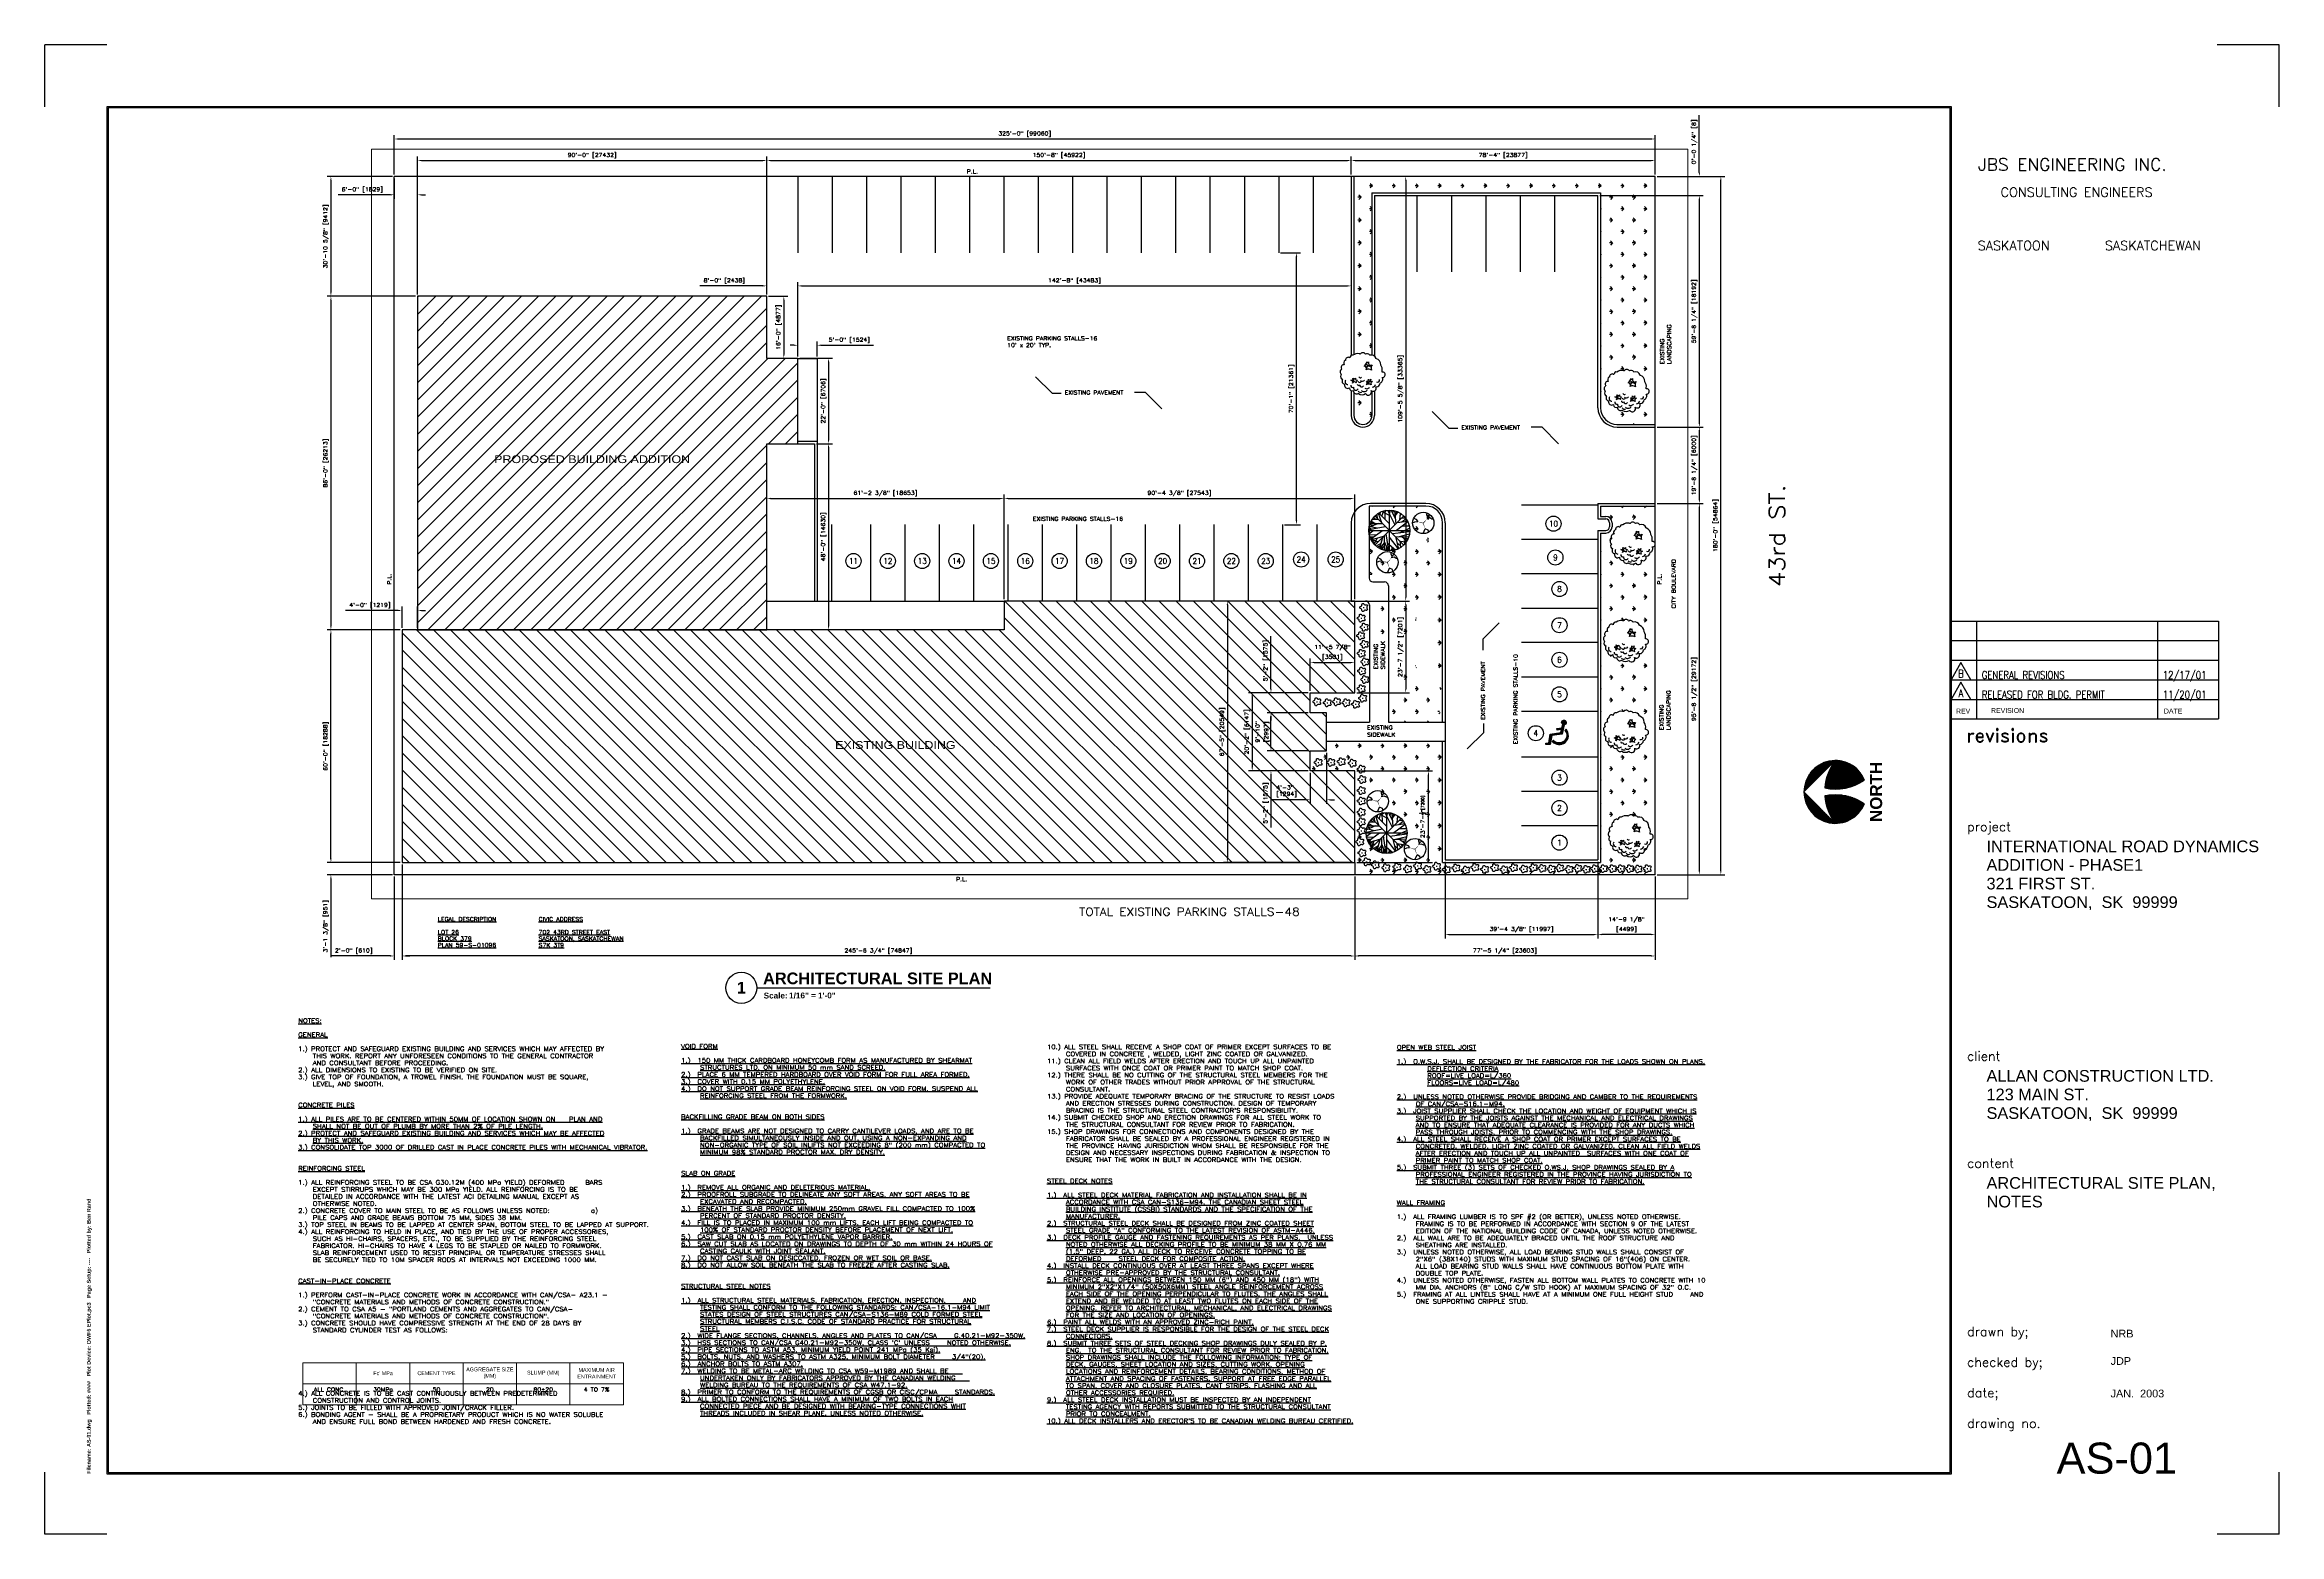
# Paper-space layout 'ARCH SITE PLAN' of a CAD drawing. Header units: inches. Extents: x -0.3 to 35.7, y -0.7 to 23.3.
# The model-space entities are those that its viewports show. They can reach past a viewport. Long polylines and large blocks are cut down to what shows.
import ezdxf
from ezdxf.enums import TextEntityAlignment as Align

# ---------------------------------------------------------------- set-up
doc = ezdxf.new("R2010")
doc.units = ezdxf.units.IN
doc.header["$MEASUREMENT"] = 0
doc.linetypes.add('PHANTOM', pattern=[2.5, 1.25, -0.25, 0.25, -0.25, 0.25, -0.25])
doc.layers.get('0').update_dxf_attribs({"linetype": 'CONTINUOUS'})
doc.layers.get('DEFPOINTS').update_dxf_attribs({"linetype": 'CONTINUOUS'})
for name, color, linetype in [('Arch_Site_Dimension', 164, 'CONTINUOUS'), ('Arch_Site_ExBldg', 251, 'CONTINUOUS'), ('Arch_Site_ExConcCurb', 5, 'CONTINUOUS'), ('Arch_Site_ExParking_Stalls', 4, 'CONTINUOUS'), ('Arch_Site_Propline', 164, 'PHANTOM'), ('Arch_Site_SHRUBS', 92, 'CONTINUOUS'), ('Arch_Site_Text', 7, 'CONTINUOUS'), ('Arch_Site_TREES', 84, 'CONTINUOUS'), ('Arch_Sitel_Bldg.', 43, 'CONTINUOUS'), ('PS_Annot', 5, 'CONTINUOUS'), ('TB_BORDER', 6, 'CONTINUOUS'), ('TB_CORNERS', 1, 'CONTINUOUS'), ('TB_INFORMATION', 3, 'CONTINUOUS'), ('TB_TEXT1', 160, 'CONTINUOUS'), ('TB_TEXT3', 10, 'CONTINUOUS'), ('TB_TEXT4', 4, 'CONTINUOUS'), ('Title', 7, 'CONTINUOUS'), ('TS-TEXT2', 7, 'CONTINUOUS'), ('Viewport', 220, 'CONTINUOUS')]:
    doc.layers.add(name, color=color, linetype=linetype)
doc.styles.add('ROMANC', font='romanc')
doc.styles.add('ROMAND', font='ROMAND')
doc.styles.add('ROMANS-115', font='romans.shx', dxfattribs={"width": 1.15})
doc.styles.add('ROMANS-80', font='romans.shx', dxfattribs={"width": 0.8})
doc.styles.add('SANS-115', font='sanss___.ttf', dxfattribs={"width": 1.15})
doc.styles.add('SANSERIF', font='sanss___.ttf')
doc.styles.add('SANSSERIFBOLD', font='sanssb__.ttf')
doc.dimstyles.new('116-ROMANS-115-PS', dxfattribs={"dimscale": 0, "dimtxt": 0.0625, "dimasz": 0.0625, "dimexe": 0.0625, "dimexo": 0.03125, "dimgap": 0.03125, "dimtad": 1, "dimdec": 3, "dimrnd": 0.125, "dimzin": 1, "dimdsep": 46, "dimlunit": 4, "dimtxsty": 'ROMANS-115', "dimcen": 0.125, "dimclrd": 256, "dimclre": 256, "dimclrt": 256, "dimadec": 0, "dimazin": 0, "dimtfac": 1, "dimtdec": 3, "dimtofl": 0, "dimtmove": 0, "dimatfit": 0, "dimfxl": 1, "dimfrac": 2, "dimtolj": 1, "dimtzin": 0, "dimarcsym": 0})

# ---------------------------------------------------------------- blocks, each defined once
blk = doc.blocks.new('*D0')
at = {"layer": 'Arch_Site_Dimension', "lineweight": -2, "transparency": 16777216}
for p, q in [((26.319, 21.227), (26.319, 22.153)), ((24.716, 20.857), (26.382, 20.857)), ((26.319, 20.794), (26.319, 20.732))]:
    blk.add_line(p, q, dxfattribs=at)
at = {"layer": 'Arch_Site_Dimension', "transparency": 16777216}
for points in [[(26.309, 21.227), (26.33, 21.227), (26.319, 21.164)], [(26.309, 20.794), (26.33, 20.794), (26.319, 20.857)]]:
    blk.add_solid(points, dxfattribs=at)
at = {"layer": 'DEFPOINTS', "color": 0, "transparency": 16777216}
for p in [(25.607, 21.164), (26.319, 21.164), (24.685, 20.857)]:
    blk.add_point(p, dxfattribs=at)
at = {"layer": 'Arch_Site_Dimension', "transparency": 16777216, "insert": (26.24, 21.721), "char_height": 0.0625, "attachment_point": 5, "rotation": 90, "style": 'ROMANS-115'}
blk.add_mtext('\\A1;0\'-0 1/4" [8]', dxfattribs=at)
blk = doc.blocks.new('*D2')
at = {"layer": 'Arch_Site_Dimension', "lineweight": -2, "transparency": 16777216}
for p, q in [((20.799, 11.587), (22.018, 11.587)), ((21.955, 10.172), (21.955, 11.525)), ((20.799, 10.109), (22.018, 10.109))]:
    blk.add_line(p, q, dxfattribs=at)
at = {"layer": 'Arch_Site_Dimension', "transparency": 16777216}
for points in [[(21.945, 11.525), (21.965, 11.525), (21.955, 11.587)], [(21.945, 10.172), (21.965, 10.172), (21.955, 10.109)]]:
    blk.add_solid(points, dxfattribs=at)
at = {"layer": 'DEFPOINTS', "color": 0, "transparency": 16777216}
for p in [(20.767, 11.587), (21.955, 11.587), (20.767, 10.109)]:
    blk.add_point(p, dxfattribs=at)
at = {"layer": 'Arch_Site_Dimension', "transparency": 16777216, "insert": (21.862, 10.848), "char_height": 0.0625, "attachment_point": 5, "rotation": 90, "style": 'ROMANS-115'}
blk.add_mtext('\\A1;\\A1;23\'-7-\\H0.7x;\\S1/2;"[7200]', dxfattribs=at)
blk = doc.blocks.new('*D3')
at = {"layer": 'Arch_Site_Dimension', "lineweight": -2, "transparency": 16777216}
for p, q in [((20.018, 12.846), (19.054, 12.846)), ((19.116, 12.784), (19.116, 11.648)), ((20.018, 11.586), (19.054, 11.586))]:
    blk.add_line(p, q, dxfattribs=at)
at = {"layer": 'Arch_Site_Dimension', "transparency": 16777216}
for points in [[(19.106, 12.784), (19.127, 12.784), (19.116, 12.846)], [(19.106, 11.648), (19.127, 11.648), (19.116, 11.586)]]:
    blk.add_solid(points, dxfattribs=at)
at = {"layer": 'DEFPOINTS', "color": 0, "transparency": 16777216}
for p in [(20.05, 12.846), (19.116, 11.586), (20.05, 11.586)]:
    blk.add_point(p, dxfattribs=at)
at = {"layer": 'Arch_Site_Dimension', "transparency": 16777216, "insert": (19.037, 12.216), "char_height": 0.0625, "attachment_point": 5, "rotation": 90, "style": 'ROMANS-115'}
blk.add_mtext('\\A1;20\'-2" [6147]', dxfattribs=at)
blk = doc.blocks.new('*D6')
at = {"layer": 'Arch_Site_Dimension', "lineweight": -2, "transparency": 16777216}
for p, q in [((5.639, 19.234), (4.212, 19.234)), ((4.274, 19.172), (4.274, 13.922)), ((5.389, 13.859), (4.212, 13.859))]:
    blk.add_line(p, q, dxfattribs=at)
at = {"layer": 'Arch_Site_Dimension', "transparency": 16777216}
for points in [[(4.264, 19.172), (4.284, 19.172), (4.274, 19.234)], [(4.264, 13.922), (4.284, 13.922), (4.274, 13.859)]]:
    blk.add_solid(points, dxfattribs=at)
at = {"layer": 'DEFPOINTS', "color": 0, "transparency": 16777216}
for p in [(5.67, 19.234), (4.274, 13.859), (5.42, 13.859)]:
    blk.add_point(p, dxfattribs=at)
at = {"layer": 'Arch_Site_Dimension', "transparency": 16777216, "insert": (4.195, 16.547), "char_height": 0.0625, "attachment_point": 5, "rotation": 90, "style": 'ROMANS-115'}
blk.add_mtext('\\A1;86\'-0" [26213]', dxfattribs=at)
blk = doc.blocks.new('*D7')
at = {"layer": 'Arch_Site_Dimension', "lineweight": -2, "transparency": 16777216}
for p, q in [((5.357, 14.171), (4.51, 14.171)), ((5.42, 13.89), (5.42, 14.234)), ((5.67, 13.89), (5.67, 14.234)), ((5.732, 14.171), (5.795, 14.171))]:
    blk.add_line(p, q, dxfattribs=at)
at = {"layer": 'Arch_Site_Dimension', "transparency": 16777216}
for points in [[(5.357, 14.182), (5.357, 14.161), (5.42, 14.171)], [(5.732, 14.182), (5.732, 14.161), (5.67, 14.171)]]:
    blk.add_solid(points, dxfattribs=at)
at = {"layer": 'DEFPOINTS', "color": 0, "transparency": 16777216}
for p in [(5.42, 14.171), (5.42, 13.859), (5.67, 13.859)]:
    blk.add_point(p, dxfattribs=at)
at = {"layer": 'Arch_Site_Dimension', "transparency": 16777216, "insert": (4.902, 14.25), "char_height": 0.0625, "attachment_point": 5, "style": 'ROMANS-115'}
blk.add_mtext('\\A1;4\'-0" [1219]', dxfattribs=at)
blk = doc.blocks.new('*D8')
at = {"layer": 'Arch_Site_Dimension', "lineweight": -2, "transparency": 16777216}
for p, q in [((5.264, 21.164), (4.212, 21.164)), ((4.274, 21.102), (4.274, 19.297)), ((5.639, 19.234), (4.212, 19.234))]:
    blk.add_line(p, q, dxfattribs=at)
at = {"layer": 'Arch_Site_Dimension', "transparency": 16777216}
for points in [[(4.264, 21.102), (4.284, 21.102), (4.274, 21.164)], [(4.264, 19.297), (4.284, 19.297), (4.274, 19.234)]]:
    blk.add_solid(points, dxfattribs=at)
at = {"layer": 'DEFPOINTS', "color": 0, "transparency": 16777216}
for p in [(5.295, 21.164), (4.274, 19.234), (5.67, 19.234)]:
    blk.add_point(p, dxfattribs=at)
at = {"layer": 'Arch_Site_Dimension', "transparency": 16777216, "insert": (4.195, 20.199), "char_height": 0.0625, "attachment_point": 5, "rotation": 90, "style": 'ROMANS-115'}
blk.add_mtext('\\A1;30\'-10 5/8" [9412]', dxfattribs=at)
blk = doc.blocks.new('*D9')
at = {"layer": 'Arch_Site_Dimension', "lineweight": -2, "transparency": 16777216}
for p, q in [((5.295, 21.133), (5.295, 20.806)), ((5.67, 19.265), (5.67, 20.931)), ((5.232, 20.869), (4.389, 20.869)), ((5.732, 20.869), (5.795, 20.869))]:
    blk.add_line(p, q, dxfattribs=at)
at = {"layer": 'Arch_Site_Dimension', "transparency": 16777216}
for points in [[(5.232, 20.879), (5.232, 20.858), (5.295, 20.869)], [(5.732, 20.879), (5.732, 20.858), (5.67, 20.869)]]:
    blk.add_solid(points, dxfattribs=at)
at = {"layer": 'DEFPOINTS', "color": 0, "transparency": 16777216}
for p in [(5.295, 21.164), (5.295, 20.869), (5.67, 19.234)]:
    blk.add_point(p, dxfattribs=at)
at = {"layer": 'Arch_Site_Dimension', "transparency": 16777216, "insert": (4.779, 20.947), "char_height": 0.0625, "attachment_point": 5, "style": 'ROMANS-115'}
blk.add_mtext('\\A1;6\'-0" [1829]', dxfattribs=at)
blk = doc.blocks.new('*D10')
at = {"layer": 'Arch_Site_Dimension', "lineweight": -2, "transparency": 16777216}
for p, q in [((5.67, 19.265), (5.67, 21.484)), ((5.732, 21.422), (11.232, 21.422)), ((11.295, 19.265), (11.295, 21.484))]:
    blk.add_line(p, q, dxfattribs=at)
at = {"layer": 'Arch_Site_Dimension', "transparency": 16777216}
for points in [[(5.732, 21.432), (5.732, 21.411), (5.67, 21.422)], [(11.232, 21.432), (11.232, 21.411), (11.295, 21.422)]]:
    blk.add_solid(points, dxfattribs=at)
at = {"layer": 'DEFPOINTS', "color": 0, "transparency": 16777216}
for p in [(11.295, 21.422), (5.67, 19.234), (11.295, 19.234)]:
    blk.add_point(p, dxfattribs=at)
at = {"layer": 'Arch_Site_Dimension', "transparency": 16777216, "insert": (8.482, 21.5), "char_height": 0.0625, "attachment_point": 5, "style": 'ROMANS-115'}
blk.add_mtext('\\A1;90\'-0" [27432]', dxfattribs=at)
blk = doc.blocks.new('*D11')
at = {"layer": 'Arch_Site_Dimension', "lineweight": -2, "transparency": 16777216}
for p, q in [((5.295, 21.195), (5.295, 21.831)), ((5.357, 21.768), (25.545, 21.768)), ((25.607, 21.195), (25.607, 21.831))]:
    blk.add_line(p, q, dxfattribs=at)
at = {"layer": 'Arch_Site_Dimension', "transparency": 16777216}
for points in [[(5.357, 21.778), (5.357, 21.758), (5.295, 21.768)], [(25.545, 21.778), (25.545, 21.758), (25.607, 21.768)]]:
    blk.add_solid(points, dxfattribs=at)
at = {"layer": 'DEFPOINTS', "color": 0, "transparency": 16777216}
for p in [(25.607, 21.768), (5.295, 21.164), (25.607, 21.164)]:
    blk.add_point(p, dxfattribs=at)
at = {"layer": 'Arch_Site_Dimension', "transparency": 16777216, "insert": (15.451, 21.847), "char_height": 0.0625, "attachment_point": 5, "style": 'ROMANS-115'}
blk.add_mtext('\\A1;325\'-0" [99060]', dxfattribs=at)
blk = doc.blocks.new('*D12')
at = {"layer": 'Arch_Site_Dimension', "lineweight": -2, "transparency": 16777216}
for p, q in [((11.295, 19.265), (11.295, 21.484)), ((11.357, 21.422), (20.649, 21.422)), ((20.711, 21.195), (20.711, 21.484))]:
    blk.add_line(p, q, dxfattribs=at)
at = {"layer": 'Arch_Site_Dimension', "transparency": 16777216}
for points in [[(11.357, 21.432), (11.357, 21.411), (11.295, 21.422)], [(20.649, 21.432), (20.649, 21.411), (20.711, 21.422)]]:
    blk.add_solid(points, dxfattribs=at)
at = {"layer": 'DEFPOINTS', "color": 0, "transparency": 16777216}
for p in [(20.711, 21.422), (20.711, 21.164), (11.295, 19.234)]:
    blk.add_point(p, dxfattribs=at)
at = {"layer": 'Arch_Site_Dimension', "transparency": 16777216, "insert": (16.003, 21.5), "char_height": 0.0625, "attachment_point": 5, "style": 'ROMANS-115'}
blk.add_mtext('\\A1;150\'-8" [45922]', dxfattribs=at)
blk = doc.blocks.new('*D13')
at = {"layer": 'Arch_Site_Dimension', "lineweight": -2, "transparency": 16777216}
for p, q in [((20.711, 21.195), (20.711, 21.484)), ((20.774, 21.422), (25.545, 21.422)), ((25.607, 21.195), (25.607, 21.484))]:
    blk.add_line(p, q, dxfattribs=at)
at = {"layer": 'Arch_Site_Dimension', "transparency": 16777216}
for points in [[(20.774, 21.432), (20.774, 21.411), (20.711, 21.422)], [(25.545, 21.432), (25.545, 21.411), (25.607, 21.422)]]:
    blk.add_solid(points, dxfattribs=at)
at = {"layer": 'DEFPOINTS', "color": 0, "transparency": 16777216}
for p in [(25.607, 21.422), (20.711, 21.164), (25.607, 21.164)]:
    blk.add_point(p, dxfattribs=at)
at = {"layer": 'Arch_Site_Dimension', "transparency": 16777216, "insert": (23.159, 21.5), "char_height": 0.0625, "attachment_point": 5, "style": 'ROMANS-115'}
blk.add_mtext('\\A1;78\'-4" [23877]', dxfattribs=at)
blk = doc.blocks.new('*D14')
at = {"layer": 'Arch_Site_Dimension', "lineweight": -2, "transparency": 16777216}
for p, q in [((25.639, 21.164), (26.728, 21.164)), ((26.666, 9.977), (26.666, 21.102)), ((25.639, 9.914), (26.728, 9.914))]:
    blk.add_line(p, q, dxfattribs=at)
at = {"layer": 'Arch_Site_Dimension', "transparency": 16777216}
for points in [[(26.655, 21.102), (26.676, 21.102), (26.666, 21.164)], [(26.655, 9.977), (26.676, 9.977), (26.666, 9.914)]]:
    blk.add_solid(points, dxfattribs=at)
at = {"layer": 'DEFPOINTS', "color": 0, "transparency": 16777216}
for p in [(25.607, 21.164), (26.666, 21.164), (25.607, 9.914)]:
    blk.add_point(p, dxfattribs=at)
at = {"layer": 'Arch_Site_Dimension', "transparency": 16777216, "insert": (26.587, 15.539), "char_height": 0.0625, "attachment_point": 5, "rotation": 90, "style": 'ROMANS-115'}
blk.add_mtext('\\A1;180\'-0" [54864]', dxfattribs=at)
blk = doc.blocks.new('*D15')
at = {"layer": 'Arch_Site_Dimension', "lineweight": -2, "transparency": 16777216}
for p, q in [((24.716, 20.857), (26.382, 20.857)), ((26.319, 20.794), (26.319, 17.189)), ((25.639, 17.126), (26.382, 17.126))]:
    blk.add_line(p, q, dxfattribs=at)
at = {"layer": 'Arch_Site_Dimension', "transparency": 16777216}
for points in [[(26.309, 20.794), (26.33, 20.794), (26.319, 20.857)], [(26.309, 17.189), (26.33, 17.189), (26.319, 17.126)]]:
    blk.add_solid(points, dxfattribs=at)
at = {"layer": 'DEFPOINTS', "color": 0, "transparency": 16777216}
for p in [(24.685, 20.857), (25.607, 17.126), (26.319, 17.126)]:
    blk.add_point(p, dxfattribs=at)
at = {"layer": 'Arch_Site_Dimension', "transparency": 16777216, "insert": (26.24, 18.991), "char_height": 0.0625, "attachment_point": 5, "rotation": 90, "style": 'ROMANS-115'}
blk.add_mtext('\\A1;59\'-8 1/4" [18192]', dxfattribs=at)
blk = doc.blocks.new('*D16')
at = {"layer": 'Arch_Site_Dimension', "lineweight": -2, "transparency": 16777216}
for p, q in [((25.639, 17.126), (26.382, 17.126)), ((26.319, 17.064), (26.319, 15.958)), ((25.639, 15.896), (26.382, 15.896))]:
    blk.add_line(p, q, dxfattribs=at)
at = {"layer": 'Arch_Site_Dimension', "transparency": 16777216}
for points in [[(26.309, 17.064), (26.33, 17.064), (26.319, 17.126)], [(26.309, 15.958), (26.33, 15.958), (26.319, 15.896)]]:
    blk.add_solid(points, dxfattribs=at)
at = {"layer": 'DEFPOINTS', "color": 0, "transparency": 16777216}
for p in [(25.607, 17.126), (25.607, 15.896), (26.319, 15.896)]:
    blk.add_point(p, dxfattribs=at)
at = {"layer": 'Arch_Site_Dimension', "transparency": 16777216, "insert": (26.24, 16.511), "char_height": 0.0625, "attachment_point": 5, "rotation": 90, "style": 'ROMANS-115'}
blk.add_mtext('\\A1;19\'-8 1/4" [6000]', dxfattribs=at)
blk = doc.blocks.new('*D17')
at = {"layer": 'Arch_Site_Dimension', "lineweight": -2, "transparency": 16777216}
for p, q in [((25.639, 15.896), (26.382, 15.896)), ((26.319, 15.833), (26.319, 9.977)), ((25.639, 9.914), (26.382, 9.914))]:
    blk.add_line(p, q, dxfattribs=at)
at = {"layer": 'Arch_Site_Dimension', "transparency": 16777216}
for points in [[(26.309, 15.833), (26.33, 15.833), (26.319, 15.896)], [(26.309, 9.977), (26.33, 9.977), (26.319, 9.914)]]:
    blk.add_solid(points, dxfattribs=at)
at = {"layer": 'DEFPOINTS', "color": 0, "transparency": 16777216}
for p in [(25.607, 15.896), (25.607, 9.914), (26.319, 9.914)]:
    blk.add_point(p, dxfattribs=at)
at = {"layer": 'Arch_Site_Dimension', "transparency": 16777216, "insert": (26.24, 12.905), "char_height": 0.0625, "attachment_point": 5, "rotation": 90, "style": 'ROMANS-115'}
blk.add_mtext('\\A1;95\'-8 1/2" [29172]', dxfattribs=at)
blk = doc.blocks.new('*D18')
at = {"layer": 'Arch_Site_Dimension', "lineweight": -2, "transparency": 16777216}
for p, q in [((24.685, 10.122), (24.685, 8.887)), ((25.607, 9.883), (25.607, 8.887)), ((25.545, 8.95), (24.747, 8.95))]:
    blk.add_line(p, q, dxfattribs=at)
at = {"layer": 'Arch_Site_Dimension', "transparency": 16777216}
for points in [[(24.747, 8.96), (24.747, 8.939), (24.685, 8.95)], [(25.545, 8.96), (25.545, 8.939), (25.607, 8.95)]]:
    blk.add_solid(points, dxfattribs=at)
at = {"layer": 'DEFPOINTS', "color": 0, "transparency": 16777216}
for p in [(24.685, 10.153), (25.607, 9.914), (24.685, 8.95)]:
    blk.add_point(p, dxfattribs=at)
at = {"layer": 'Arch_Site_Dimension', "transparency": 16777216, "char_height": 0.0625, "attachment_point": 5, "style": 'ROMANS-115'}
for s, insert in [('\\A1;14\'-9 1/8"  ', (25.146, 9.186)), ('\\A1;[4499]', (25.146, 9.029))]:
    blk.add_mtext(s, dxfattribs=dict(at, insert=insert))
blk = doc.blocks.new('*D19')
at = {"layer": 'Arch_Site_Dimension', "lineweight": -2, "transparency": 16777216}
for p, q in [((22.225, 10.122), (22.225, 8.887)), ((24.685, 10.122), (24.685, 8.887)), ((22.287, 8.95), (24.622, 8.95))]:
    blk.add_line(p, q, dxfattribs=at)
at = {"layer": 'Arch_Site_Dimension', "transparency": 16777216}
for points in [[(22.287, 8.96), (22.287, 8.939), (22.225, 8.95)], [(24.622, 8.96), (24.622, 8.939), (24.685, 8.95)]]:
    blk.add_solid(points, dxfattribs=at)
at = {"layer": 'DEFPOINTS', "color": 0, "transparency": 16777216}
for p in [(22.225, 10.153), (24.685, 10.153), (24.685, 8.95)]:
    blk.add_point(p, dxfattribs=at)
at = {"layer": 'Arch_Site_Dimension', "transparency": 16777216, "insert": (23.455, 9.029), "char_height": 0.0625, "attachment_point": 5, "style": 'ROMANS-115'}
blk.add_mtext('\\A1;39\'-4 3/8" [11997]', dxfattribs=at)
blk = doc.blocks.new('*D20')
at = {"layer": 'Arch_Site_Dimension', "lineweight": -2, "transparency": 16777216}
for p, q in [((20.767, 9.883), (20.767, 8.543)), ((25.607, 9.883), (25.607, 8.543)), ((25.545, 8.605), (20.83, 8.605))]:
    blk.add_line(p, q, dxfattribs=at)
at = {"layer": 'Arch_Site_Dimension', "transparency": 16777216}
for points in [[(20.83, 8.615), (20.83, 8.595), (20.767, 8.605)], [(25.545, 8.615), (25.545, 8.595), (25.607, 8.605)]]:
    blk.add_solid(points, dxfattribs=at)
at = {"layer": 'DEFPOINTS', "color": 0, "transparency": 16777216}
for p in [(20.767, 9.914), (25.607, 9.914), (20.767, 8.605)]:
    blk.add_point(p, dxfattribs=at)
at = {"layer": 'Arch_Site_Dimension', "transparency": 16777216, "insert": (23.187, 8.684), "char_height": 0.0625, "attachment_point": 5, "style": 'ROMANS-115'}
blk.add_mtext('\\A1;77\'-5 1/4" [23603]', dxfattribs=at)
blk = doc.blocks.new('*D21')
at = {"layer": 'Arch_Site_Dimension', "lineweight": -2, "transparency": 16777216}
for p, q in [((5.42, 10.078), (5.42, 8.543)), ((20.767, 9.883), (20.767, 8.543)), ((20.705, 8.605), (5.482, 8.605))]:
    blk.add_line(p, q, dxfattribs=at)
at = {"layer": 'Arch_Site_Dimension', "transparency": 16777216}
for points in [[(5.482, 8.615), (5.482, 8.595), (5.42, 8.605)], [(20.705, 8.615), (20.705, 8.595), (20.767, 8.605)]]:
    blk.add_solid(points, dxfattribs=at)
at = {"layer": 'DEFPOINTS', "color": 0, "transparency": 16777216}
for p in [(5.42, 10.109), (20.767, 9.914), (5.42, 8.605)]:
    blk.add_point(p, dxfattribs=at)
at = {"layer": 'Arch_Site_Dimension', "transparency": 16777216, "insert": (13.094, 8.684), "char_height": 0.0625, "attachment_point": 5, "style": 'ROMANS-115'}
blk.add_mtext('\\A1;245\'-6 3/4" [74847]', dxfattribs=at)
blk = doc.blocks.new('*D22')
at = {"layer": 'Arch_Site_Dimension', "lineweight": -2, "transparency": 16777216}
for p, q in [((5.295, 9.883), (5.295, 8.543)), ((5.42, 10.078), (5.42, 8.543)), ((5.232, 8.605), (4.282, 8.605)), ((5.482, 8.605), (5.545, 8.605))]:
    blk.add_line(p, q, dxfattribs=at)
at = {"layer": 'Arch_Site_Dimension', "transparency": 16777216}
for points in [[(5.232, 8.615), (5.232, 8.595), (5.295, 8.605)], [(5.482, 8.615), (5.482, 8.595), (5.42, 8.605)]]:
    blk.add_solid(points, dxfattribs=at)
at = {"layer": 'DEFPOINTS', "color": 0, "transparency": 16777216}
for p in [(5.42, 10.109), (5.295, 9.914), (5.42, 8.605)]:
    blk.add_point(p, dxfattribs=at)
at = {"layer": 'Arch_Site_Dimension', "transparency": 16777216, "insert": (4.641, 8.684), "char_height": 0.0625, "attachment_point": 5, "style": 'ROMANS-115'}
blk.add_mtext('\\A1;2\'-0" [610]', dxfattribs=at)
blk = doc.blocks.new('*D23')
at = {"layer": 'Arch_Site_Dimension', "lineweight": -2, "transparency": 16777216}
for p, q in [((5.389, 10.109), (4.212, 10.109)), ((4.274, 10.172), (4.274, 10.234)), ((5.264, 9.914), (4.212, 9.914)), ((4.274, 9.852), (4.274, 8.584))]:
    blk.add_line(p, q, dxfattribs=at)
at = {"layer": 'Arch_Site_Dimension', "transparency": 16777216}
for points in [[(4.264, 10.172), (4.284, 10.172), (4.274, 10.109)], [(4.264, 9.852), (4.284, 9.852), (4.274, 9.914)]]:
    blk.add_solid(points, dxfattribs=at)
at = {"layer": 'DEFPOINTS', "color": 0, "transparency": 16777216}
for p in [(4.274, 10.109), (5.42, 10.109), (5.295, 9.914)]:
    blk.add_point(p, dxfattribs=at)
at = {"layer": 'Arch_Site_Dimension', "transparency": 16777216, "insert": (4.195, 9.084), "char_height": 0.0625, "attachment_point": 5, "rotation": 90, "style": 'ROMANS-115'}
blk.add_mtext('\\A1;3\'-1 3/8" [951]', dxfattribs=at)
blk = doc.blocks.new('*D24')
at = {"layer": 'Arch_Site_Dimension', "lineweight": -2, "transparency": 16777216}
for p, q in [((5.389, 13.859), (4.212, 13.859)), ((4.274, 10.172), (4.274, 13.797)), ((5.389, 10.109), (4.212, 10.109))]:
    blk.add_line(p, q, dxfattribs=at)
at = {"layer": 'Arch_Site_Dimension', "transparency": 16777216}
for points in [[(4.264, 13.797), (4.284, 13.797), (4.274, 13.859)], [(4.264, 10.172), (4.284, 10.172), (4.274, 10.109)]]:
    blk.add_solid(points, dxfattribs=at)
at = {"layer": 'DEFPOINTS', "color": 0, "transparency": 16777216}
for p in [(4.274, 13.859), (5.42, 13.859), (5.42, 10.109)]:
    blk.add_point(p, dxfattribs=at)
at = {"layer": 'Arch_Site_Dimension', "transparency": 16777216, "insert": (4.195, 11.984), "char_height": 0.0625, "attachment_point": 5, "rotation": 90, "style": 'ROMANS-115'}
blk.add_mtext('\\A1;60\'-0" [18288]', dxfattribs=at)
blk = doc.blocks.new('*D25')
at = {"layer": 'Arch_Site_Dimension', "lineweight": -2, "transparency": 16777216}
for p, q in [((11.295, 19.265), (11.295, 19.463)), ((11.795, 18.265), (11.795, 19.463)), ((11.232, 19.401), (10.219, 19.401)), ((11.857, 19.401), (11.92, 19.401))]:
    blk.add_line(p, q, dxfattribs=at)
at = {"layer": 'Arch_Site_Dimension', "transparency": 16777216}
for points in [[(11.232, 19.411), (11.232, 19.391), (11.295, 19.401)], [(11.857, 19.411), (11.857, 19.391), (11.795, 19.401)]]:
    blk.add_solid(points, dxfattribs=at)
at = {"layer": 'DEFPOINTS', "color": 0, "transparency": 16777216}
for p in [(11.295, 19.234), (11.795, 19.401), (11.795, 18.234)]:
    blk.add_point(p, dxfattribs=at)
at = {"layer": 'Arch_Site_Dimension', "transparency": 16777216, "insert": (10.611, 19.48), "char_height": 0.0625, "attachment_point": 5, "style": 'ROMANS-115'}
blk.add_mtext('\\A1;8\'-0" [2438]', dxfattribs=at)
blk = doc.blocks.new('*D26')
at = {"layer": 'Arch_Site_Dimension', "lineweight": -2, "transparency": 16777216}
for p, q in [((11.326, 19.234), (11.633, 19.234)), ((11.57, 19.172), (11.57, 18.297)), ((11.326, 18.234), (11.633, 18.234))]:
    blk.add_line(p, q, dxfattribs=at)
at = {"layer": 'Arch_Site_Dimension', "transparency": 16777216}
for points in [[(11.56, 19.172), (11.58, 19.172), (11.57, 19.234)], [(11.56, 18.297), (11.58, 18.297), (11.57, 18.234)]]:
    blk.add_solid(points, dxfattribs=at)
at = {"layer": 'DEFPOINTS', "color": 0, "transparency": 16777216}
for p in [(11.295, 19.234), (11.295, 18.234), (11.57, 18.234)]:
    blk.add_point(p, dxfattribs=at)
at = {"layer": 'Arch_Site_Dimension', "transparency": 16777216, "insert": (11.491, 18.734), "char_height": 0.0625, "attachment_point": 5, "rotation": 90, "style": 'ROMANS-115'}
blk.add_mtext('\\A1;16\'-0" [4877]', dxfattribs=at)
blk = doc.blocks.new('*D27')
at = {"layer": 'Arch_Site_Dimension', "lineweight": -2, "transparency": 16777216}
for p, q in [((11.732, 18.445), (11.67, 18.445)), ((11.795, 18.265), (11.795, 18.507)), ((12.107, 18.265), (12.107, 18.507)), ((12.17, 18.445), (13.017, 18.445))]:
    blk.add_line(p, q, dxfattribs=at)
at = {"layer": 'Arch_Site_Dimension', "transparency": 16777216}
for points in [[(11.732, 18.455), (11.732, 18.434), (11.795, 18.445)], [(12.17, 18.455), (12.17, 18.434), (12.107, 18.445)]]:
    blk.add_solid(points, dxfattribs=at)
at = {"layer": 'DEFPOINTS', "color": 0, "transparency": 16777216}
for p in [(12.107, 18.445), (11.795, 18.234), (12.107, 18.234)]:
    blk.add_point(p, dxfattribs=at)
at = {"layer": 'Arch_Site_Dimension', "transparency": 16777216, "insert": (12.625, 18.524), "char_height": 0.0625, "attachment_point": 5, "style": 'ROMANS-115'}
blk.add_mtext('\\A1;5\'-0" [1524]', dxfattribs=at)
blk = doc.blocks.new('*D28')
at = {"layer": 'Arch_Site_Dimension', "lineweight": -2, "transparency": 16777216}
for p, q in [((11.826, 18.234), (12.354, 18.234)), ((12.291, 18.172), (12.291, 16.922)), ((12.097, 16.859), (12.354, 16.859))]:
    blk.add_line(p, q, dxfattribs=at)
at = {"layer": 'Arch_Site_Dimension', "transparency": 16777216}
for points in [[(12.281, 18.172), (12.302, 18.172), (12.291, 18.234)], [(12.281, 16.922), (12.302, 16.922), (12.291, 16.859)]]:
    blk.add_solid(points, dxfattribs=at)
at = {"layer": 'DEFPOINTS', "color": 0, "transparency": 16777216}
for p in [(11.795, 18.234), (12.066, 16.859), (12.291, 16.859)]:
    blk.add_point(p, dxfattribs=at)
at = {"layer": 'Arch_Site_Dimension', "transparency": 16777216, "insert": (12.213, 17.547), "char_height": 0.0625, "attachment_point": 5, "rotation": 90, "style": 'ROMANS-115'}
blk.add_mtext('\\A1;22\'-0" [6706]', dxfattribs=at)
blk = doc.blocks.new('*D29')
at = {"layer": 'Arch_Site_Dimension', "lineweight": -2, "transparency": 16777216}
for p, q in [((12.097, 16.859), (12.354, 16.859)), ((12.291, 16.797), (12.291, 13.922))]:
    blk.add_line(p, q, dxfattribs=at)
at = {"layer": 'Arch_Site_Dimension', "transparency": 16777216}
for points in [[(12.281, 16.797), (12.302, 16.797), (12.291, 16.859)], [(12.281, 13.922), (12.302, 13.922), (12.291, 13.859)]]:
    blk.add_solid(points, dxfattribs=at)
at = {"layer": 'DEFPOINTS', "color": 0, "transparency": 16777216}
for p in [(12.066, 16.859), (12.21, 13.859), (12.291, 13.859)]:
    blk.add_point(p, dxfattribs=at)
at = {"layer": 'Arch_Site_Dimension', "transparency": 16777216, "insert": (12.213, 15.359), "char_height": 0.0625, "attachment_point": 5, "rotation": 90, "style": 'ROMANS-115'}
blk.add_mtext('\\A1;48\'-0" [14630]', dxfattribs=at)
blk = doc.blocks.new('*D30')
at = {"layer": 'Arch_Site_Dimension', "lineweight": -2, "transparency": 16777216}
for p, q in [((11.795, 18.265), (11.795, 19.463)), ((11.857, 19.401), (20.649, 19.401))]:
    blk.add_line(p, q, dxfattribs=at)
at = {"layer": 'Arch_Site_Dimension', "transparency": 16777216}
for points in [[(11.857, 19.411), (11.857, 19.391), (11.795, 19.401)], [(20.649, 19.411), (20.649, 19.391), (20.711, 19.401)]]:
    blk.add_solid(points, dxfattribs=at)
at = {"layer": 'DEFPOINTS', "color": 0, "transparency": 16777216}
for p in [(20.711, 21.164), (20.711, 19.401), (11.795, 18.234)]:
    blk.add_point(p, dxfattribs=at)
at = {"layer": 'Arch_Site_Dimension', "transparency": 16777216, "insert": (16.253, 19.48), "char_height": 0.0625, "attachment_point": 5, "style": 'ROMANS-115'}
blk.add_mtext('\\A1;142\'-8" [43483]', dxfattribs=at)
blk = doc.blocks.new('*D31')
at = {"layer": 'Arch_Site_Dimension', "lineweight": -2, "transparency": 16777216}
for p, q in [((11.295, 13.89), (11.295, 16.039)), ((11.357, 15.977), (15.057, 15.977)), ((15.12, 14.354), (15.12, 16.039))]:
    blk.add_line(p, q, dxfattribs=at)
at = {"layer": 'Arch_Site_Dimension', "transparency": 16777216}
for points in [[(11.357, 15.987), (11.357, 15.967), (11.295, 15.977)], [(15.057, 15.987), (15.057, 15.967), (15.12, 15.977)]]:
    blk.add_solid(points, dxfattribs=at)
at = {"layer": 'DEFPOINTS', "color": 0, "transparency": 16777216}
for p in [(15.12, 15.977), (15.12, 14.323), (11.295, 13.859)]:
    blk.add_point(p, dxfattribs=at)
at = {"layer": 'Arch_Site_Dimension', "transparency": 16777216, "insert": (13.207, 16.056), "char_height": 0.0625, "attachment_point": 5, "style": 'ROMANS-115'}
blk.add_mtext('\\A1;61\'-2 3/8" [18653]', dxfattribs=at)
blk = doc.blocks.new('*D32')
at = {"layer": 'Arch_Site_Dimension', "lineweight": -2, "transparency": 16777216}
for p, q in [((15.12, 14.354), (15.12, 16.039)), ((15.182, 15.977), (20.705, 15.977)), ((20.767, 14.354), (20.767, 16.039))]:
    blk.add_line(p, q, dxfattribs=at)
at = {"layer": 'Arch_Site_Dimension', "transparency": 16777216}
for points in [[(15.182, 15.987), (15.182, 15.967), (15.12, 15.977)], [(20.705, 15.987), (20.705, 15.967), (20.767, 15.977)]]:
    blk.add_solid(points, dxfattribs=at)
at = {"layer": 'DEFPOINTS', "color": 0, "transparency": 16777216}
for p in [(20.767, 15.977), (15.12, 14.323), (20.767, 14.323)]:
    blk.add_point(p, dxfattribs=at)
at = {"layer": 'Arch_Site_Dimension', "transparency": 16777216, "insert": (17.943, 16.056), "char_height": 0.0625, "attachment_point": 5, "style": 'ROMANS-115'}
blk.add_mtext('\\A1;90\'-4 3/8" [27543]', dxfattribs=at)
blk = doc.blocks.new('*D33')
at = {"layer": 'Arch_Site_Dimension', "lineweight": -2, "transparency": 16777216}
for p, q in [((19.574, 19.934), (19.893, 19.934)), ((19.831, 15.617), (19.831, 19.872)), ((19.636, 15.554), (19.893, 15.554))]:
    blk.add_line(p, q, dxfattribs=at)
at = {"layer": 'Arch_Site_Dimension', "transparency": 16777216}
for points in [[(19.82, 19.872), (19.841, 19.872), (19.831, 19.934)], [(19.82, 15.617), (19.841, 15.617), (19.831, 15.554)]]:
    blk.add_solid(points, dxfattribs=at)
at = {"layer": 'DEFPOINTS', "color": 0, "transparency": 16777216}
for p in [(19.543, 19.934), (19.831, 19.934), (19.604, 15.554)]:
    blk.add_point(p, dxfattribs=at)
at = {"layer": 'Arch_Site_Dimension', "transparency": 16777216, "insert": (19.752, 17.744), "char_height": 0.0625, "attachment_point": 5, "rotation": 90, "style": 'ROMANS-115'}
blk.add_mtext('\\A1;70\'-1" [21361]', dxfattribs=at)
blk = doc.blocks.new('*D34')
at = {"layer": 'Arch_Site_Dimension', "lineweight": -2, "transparency": 16777216}
for p, q in [((21.589, 21.102), (21.589, 14.385)), ((20.799, 14.323), (21.651, 14.323))]:
    blk.add_line(p, q, dxfattribs=at)
at = {"layer": 'Arch_Site_Dimension', "transparency": 16777216}
for points in [[(21.579, 21.102), (21.599, 21.102), (21.589, 21.164)], [(21.579, 14.385), (21.599, 14.385), (21.589, 14.323)]]:
    blk.add_solid(points, dxfattribs=at)
at = {"layer": 'DEFPOINTS', "color": 0, "transparency": 16777216}
for p in [(25.607, 21.164), (20.767, 14.323), (21.589, 14.323)]:
    blk.add_point(p, dxfattribs=at)
at = {"layer": 'Arch_Site_Dimension', "transparency": 16777216, "insert": (21.51, 17.743), "char_height": 0.0625, "attachment_point": 5, "rotation": 90, "style": 'ROMANS-115'}
blk.add_mtext('\\A1;109\'-5 5/8" [33365]', dxfattribs=at)
blk = doc.blocks.new('*D35')
at = {"layer": 'Arch_Site_Dimension', "lineweight": -2, "transparency": 16777216}
for p, q in [((20.799, 14.323), (21.651, 14.323)), ((21.589, 14.26), (21.589, 12.909)), ((20.799, 12.846), (21.651, 12.846))]:
    blk.add_line(p, q, dxfattribs=at)
at = {"layer": 'Arch_Site_Dimension', "transparency": 16777216}
for points in [[(21.579, 14.26), (21.599, 14.26), (21.589, 14.323)], [(21.579, 12.909), (21.599, 12.909), (21.589, 12.846)]]:
    blk.add_solid(points, dxfattribs=at)
at = {"layer": 'DEFPOINTS', "color": 0, "transparency": 16777216}
for p in [(20.767, 14.323), (20.767, 12.846), (21.589, 12.846)]:
    blk.add_point(p, dxfattribs=at)
at = {"layer": 'Arch_Site_Dimension', "transparency": 16777216, "insert": (21.51, 13.584), "char_height": 0.0625, "attachment_point": 5, "rotation": 90, "style": 'ROMANS-115'}
blk.add_mtext('\\A1;23\'-7 1/2" [7201]', dxfattribs=at)
blk = doc.blocks.new('*D36')
at = {"layer": 'Arch_Site_Dimension', "lineweight": -2, "transparency": 16777216}
for p, q in [((20.736, 14.323), (18.653, 14.323)), ((18.716, 14.26), (18.716, 10.172)), ((20.736, 10.109), (18.653, 10.109))]:
    blk.add_line(p, q, dxfattribs=at)
at = {"layer": 'Arch_Site_Dimension', "transparency": 16777216}
for points in [[(18.705, 14.26), (18.726, 14.26), (18.716, 14.323)], [(18.705, 10.172), (18.726, 10.172), (18.716, 10.109)]]:
    blk.add_solid(points, dxfattribs=at)
at = {"layer": 'DEFPOINTS', "color": 0, "transparency": 16777216}
for p in [(20.767, 14.323), (18.716, 10.109), (20.767, 10.109)]:
    blk.add_point(p, dxfattribs=at)
at = {"layer": 'Arch_Site_Dimension', "transparency": 16777216, "insert": (18.637, 12.216), "char_height": 0.0625, "attachment_point": 5, "rotation": 90, "style": 'ROMANS-115'}
blk.add_mtext('\\A1;67\'-5" [20549]', dxfattribs=at)
blk = doc.blocks.new('*D37')
at = {"layer": 'Arch_Site_Dimension', "lineweight": -2, "transparency": 16777216}
for p, q in [((19.418, 12.909), (19.418, 13.756)), ((20.018, 12.846), (19.356, 12.846)), ((20.018, 12.523), (19.356, 12.523)), ((19.418, 12.461), (19.418, 12.398))]:
    blk.add_line(p, q, dxfattribs=at)
at = {"layer": 'Arch_Site_Dimension', "transparency": 16777216}
for points in [[(19.408, 12.909), (19.429, 12.909), (19.418, 12.846)], [(19.408, 12.461), (19.429, 12.461), (19.418, 12.523)]]:
    blk.add_solid(points, dxfattribs=at)
at = {"layer": 'DEFPOINTS', "color": 0, "transparency": 16777216}
for p in [(19.418, 12.846), (20.05, 12.846), (20.05, 12.523)]:
    blk.add_point(p, dxfattribs=at)
at = {"layer": 'Arch_Site_Dimension', "transparency": 16777216, "insert": (19.339, 13.363), "char_height": 0.0625, "attachment_point": 5, "rotation": 90, "style": 'ROMANS-115'}
blk.add_mtext('\\A1;5\'-2" [1575]', dxfattribs=at)
blk = doc.blocks.new('*D38')
at = {"layer": 'Arch_Site_Dimension', "lineweight": -2, "transparency": 16777216}
for p, q in [((20.05, 12.877), (20.05, 13.397)), ((20.112, 13.335), (20.705, 13.335)), ((20.767, 12.877), (20.767, 13.397))]:
    blk.add_line(p, q, dxfattribs=at)
at = {"layer": 'Arch_Site_Dimension', "transparency": 16777216}
for points in [[(20.112, 13.345), (20.112, 13.325), (20.05, 13.335)], [(20.705, 13.345), (20.705, 13.325), (20.767, 13.335)]]:
    blk.add_solid(points, dxfattribs=at)
at = {"layer": 'DEFPOINTS', "color": 0, "transparency": 16777216}
for p in [(20.767, 13.335), (20.05, 12.846), (20.767, 12.846)]:
    blk.add_point(p, dxfattribs=at)
at = {"layer": 'Arch_Site_Dimension', "transparency": 16777216, "char_height": 0.0625, "attachment_point": 5, "style": 'ROMANS-115'}
for s, insert in [('\\A1;11\'-5 7/8" ', (20.408, 13.572)), ('\\A1;[3501]', (20.408, 13.414))]:
    blk.add_mtext(s, dxfattribs=dict(at, insert=insert))
blk = doc.blocks.new('*D39')
at = {"layer": 'Arch_Site_Dimension', "lineweight": -2, "transparency": 16777216}
for p, q in [((20.018, 12.523), (19.356, 12.523)), ((19.418, 11.971), (19.418, 12.461)), ((20.018, 11.909), (19.356, 11.909))]:
    blk.add_line(p, q, dxfattribs=at)
at = {"layer": 'Arch_Site_Dimension', "transparency": 16777216}
for points in [[(19.408, 12.461), (19.429, 12.461), (19.418, 12.523)], [(19.408, 11.971), (19.429, 11.971), (19.418, 11.909)]]:
    blk.add_solid(points, dxfattribs=at)
at = {"layer": 'DEFPOINTS', "color": 0, "transparency": 16777216}
for p in [(19.418, 12.523), (20.05, 12.523), (20.05, 11.909)]:
    blk.add_point(p, dxfattribs=at)
at = {"layer": 'Arch_Site_Dimension', "transparency": 16777216, "char_height": 0.0625, "attachment_point": 5, "rotation": 90, "style": 'ROMANS-115'}
for s, insert in [('\\A1;9\'-10" ', (19.202, 12.216)), ('\\A1;[2997]', (19.35, 12.216))]:
    blk.add_mtext(s, dxfattribs=dict(at, insert=insert))
blk = doc.blocks.new('*D40')
at = {"layer": 'Arch_Site_Dimension', "lineweight": -2, "transparency": 16777216}
for p, q in [((20.05, 11.554), (20.05, 11.059)), ((20.315, 11.877), (20.315, 11.059)), ((19.987, 11.122), (19.409, 11.122)), ((20.377, 11.122), (20.44, 11.122))]:
    blk.add_line(p, q, dxfattribs=at)
at = {"layer": 'Arch_Site_Dimension', "transparency": 16777216}
for points in [[(19.987, 11.132), (19.987, 11.111), (20.05, 11.122)], [(20.377, 11.132), (20.377, 11.111), (20.315, 11.122)]]:
    blk.add_solid(points, dxfattribs=at)
at = {"layer": 'DEFPOINTS', "color": 0, "transparency": 16777216}
for p in [(20.315, 11.909), (20.05, 11.586), (20.315, 11.122)]:
    blk.add_point(p, dxfattribs=at)
at = {"layer": 'Arch_Site_Dimension', "transparency": 16777216, "insert": (19.645, 11.258), "char_height": 0.0625, "attachment_point": 5, "style": 'ROMANS-115'}
blk.add_mtext('\\A1;4\'-3" \\P [1294]', dxfattribs=at)
blk = doc.blocks.new('*D41')
at = {"layer": 'Arch_Site_Dimension', "lineweight": -2, "transparency": 16777216}
for p, q in [((20.018, 11.909), (19.356, 11.909)), ((19.418, 11.971), (19.418, 12.034)), ((20.018, 11.586), (19.356, 11.586)), ((19.418, 11.523), (19.418, 10.676))]:
    blk.add_line(p, q, dxfattribs=at)
at = {"layer": 'Arch_Site_Dimension', "transparency": 16777216}
for points in [[(19.408, 11.971), (19.429, 11.971), (19.418, 11.909)], [(19.408, 11.523), (19.429, 11.523), (19.418, 11.586)]]:
    blk.add_solid(points, dxfattribs=at)
at = {"layer": 'DEFPOINTS', "color": 0, "transparency": 16777216}
for p in [(20.05, 11.909), (19.418, 11.586), (20.05, 11.586)]:
    blk.add_point(p, dxfattribs=at)
at = {"layer": 'Arch_Site_Dimension', "transparency": 16777216, "insert": (19.339, 11.068), "char_height": 0.0625, "attachment_point": 5, "rotation": 90, "style": 'ROMANS-115'}
blk.add_mtext('\\A1;5\'-2" [1575]', dxfattribs=at)
blk = doc.blocks.new('NORTH01')
for p, q in [((-8.21, 8.75), (2.04, 8.75)), ((-7.94, 9), (1.91, 9)), ((-7.64, 9.25), (1.78, 9.25)), ((-7.33, 9.5), (1.64, 9.5)), ((-7, 9.75), (1.5, 9.75)), ((-6.63, 10), (1.36, 10)), ((-6.24, 10.25), (1.21, 10.25)), ((-5.81, 10.5), (1.05, 10.5)), ((-5.33, 10.75), (0.89, 10.75)), ((-4.8, 11), (0.72, 11)), ((-4.18, 11.25), (0.55, 11.25)), ((-3.43, 11.5), (0.37, 11.5)), ((-2.44, 11.75), (0.19, 11.75)), ((0, 12), (12, 0)), ((0.25, 11.75), (2.44, 11.75)), ((0.5, 11.5), (3.43, 11.5)), ((0.75, 11.25), (4.18, 11.25)), ((1, 11), (4.8, 11)), ((1.25, 10.75), (5.33, 10.75)), ((1.5, 10.5), (5.81, 10.5)), ((1.75, 10.25), (6.24, 10.25)), ((2, 10), (6.63, 10)), ((2.25, 9.75), (7, 9.75)), ((2.5, 9.5), (7.33, 9.5)), ((2.75, 9.25), (7.64, 9.25)), ((3, 9), (7.94, 9)), ((3.25, 8.75), (8.21, 8.75)), ((-11.06, 4.5), (3.57, 4.5)), ((-11.02, 4.75), (3.51, 4.75)), ((-10.91, 5), (3.45, 5)), ((-10.79, 5.25), (3.38, 5.25)), ((-10.68, 4.25), (3.63, 4.25)), ((-10.67, 5.5), (3.31, 5.5)), ((-10.53, 5.75), (3.23, 5.75)), ((-10.39, 6), (3.15, 6)), ((-10.29, 4), (3.68, 4)), ((-10.24, 6.25), (3.07, 6.25)), ((-10.09, 6.5), (2.99, 6.5)), ((-9.92, 6.75), (2.9, 6.75)), ((-9.87, 3.75), (3.73, 3.75)), ((-9.75, 7), (2.8, 7)), ((-9.56, 7.25), (2.71, 7.25)), ((-9.42, 3.5), (3.78, 3.5)), ((-9.37, 7.5), (2.6, 7.5)), ((-9.16, 7.75), (2.5, 7.75)), ((-8.95, 3.25), (3.82, 3.25)), ((-8.94, 8), (2.39, 8)), ((-8.71, 8.25), (2.28, 8.25)), ((-8.47, 8.5), (2.16, 8.5)), ((-8.45, 3), (3.86, 3)), ((-7.9, 2.75), (3.9, 2.75)), ((-7.3, 2.5), (3.93, 2.5)), ((-6.65, 2.25), (3.96, 2.25)), ((-5.91, 2), (3.99, 2)), ((-5.04, 1.75), (4.02, 1.75)), ((-3.99, 1.5), (3.99, 1.5)), ((-2.49, 1.25), (2.49, 1.25)), ((12, 0), (0, -12)), ((3.5, 8.5), (8.47, 8.5)), ((3.75, 8.25), (8.71, 8.25)), ((4, 8), (8.94, 8)), ((4.25, 7.75), (9.16, 7.75)), ((4.5, 7.5), (9.37, 7.5)), ((4.75, 7.25), (9.56, 7.25)), ((5, 7), (9.75, 7)), ((5.25, 6.75), (9.92, 6.75)), ((5.5, 6.5), (10.09, 6.5)), ((5.75, 6.25), (10.24, 6.25)), ((6, 6), (10.39, 6)), ((6.25, 5.75), (10.53, 5.75)), ((6.5, 5.5), (10.67, 5.5)), ((6.75, 5.25), (10.79, 5.25)), ((7, 5), (10.91, 5)), ((7.25, 4.75), (11.02, 4.75)), ((7.5, 4.5), (11.12, 4.5)), ((7.75, 4.25), (11.22, 4.25)), ((8, 4), (11.31, 4)), ((8.25, 3.75), (11.4, 3.75)), ((8.5, 3.5), (11.48, 3.5)), ((8.75, 3.25), (11.55, 3.25)), ((9, 3), (11.62, 3)), ((9.25, 2.75), (11.68, 2.75)), ((9.5, 2.5), (11.74, 2.5)), ((9.75, 2.25), (11.79, 2.25)), ((10, 2), (11.83, 2)), ((10.25, 1.75), (11.87, 1.75)), ((10.5, 1.5), (11.91, 1.5)), ((10.75, 1.25), (11.93, 1.25)), ((11, 1), (11.96, 1)), ((11.25, 0.75), (11.98, 0.75)), ((11.5, 0.5), (11.99, 0.5)), ((11.75, 0.25), (12, 0.25)), ((-11.06, -4.5), (3.57, -4.5)), ((-11.02, -4.75), (3.51, -4.75)), ((-10.91, -5), (3.45, -5)), ((-10.79, -5.25), (3.38, -5.25)), ((-10.68, -4.25), (3.63, -4.25)), ((-10.67, -5.5), (3.31, -5.5)), ((-10.53, -5.75), (3.23, -5.75)), ((-10.39, -6), (3.15, -6)), ((-10.29, -4), (3.68, -4)), ((-10.24, -6.25), (3.07, -6.25)), ((-10.09, -6.5), (2.99, -6.5)), ((-9.92, -6.75), (2.9, -6.75)), ((-9.87, -3.75), (3.73, -3.75)), ((-9.75, -7), (2.8, -7)), ((-9.56, -7.25), (2.71, -7.25)), ((-9.42, -3.5), (3.78, -3.5)), ((-9.37, -7.5), (2.6, -7.5)), ((-9.16, -7.75), (2.5, -7.75)), ((-8.95, -3.25), (3.82, -3.25)), ((-8.94, -8), (2.39, -8)), ((-8.71, -8.25), (2.28, -8.25)), ((-8.47, -8.5), (2.16, -8.5)), ((-8.45, -3), (3.86, -3)), ((-7.9, -2.75), (3.9, -2.75)), ((-7.3, -2.5), (3.93, -2.5)), ((-6.65, -2.25), (3.96, -2.25)), ((-5.91, -2), (3.99, -2)), ((-5.04, -1.75), (4.02, -1.75)), ((-3.99, -1.5), (3.99, -1.5)), ((-2.49, -1.25), (2.49, -1.25)), ((3.5, -8.5), (8.47, -8.5)), ((3.75, -8.25), (8.71, -8.25)), ((4, -8), (8.94, -8)), ((4.25, -7.75), (9.16, -7.75)), ((4.5, -7.5), (9.37, -7.5)), ((4.75, -7.25), (9.56, -7.25)), ((5, -7), (9.75, -7)), ((5.25, -6.75), (9.92, -6.75)), ((5.5, -6.5), (10.09, -6.5)), ((5.75, -6.25), (10.24, -6.25)), ((6, -6), (10.39, -6)), ((6.25, -5.75), (10.53, -5.75)), ((6.5, -5.5), (10.67, -5.5)), ((6.75, -5.25), (10.79, -5.25)), ((7, -5), (10.91, -5)), ((7.25, -4.75), (11.02, -4.75)), ((7.5, -4.5), (11.12, -4.5)), ((7.75, -4.25), (11.22, -4.25)), ((8, -4), (11.31, -4)), ((8.25, -3.75), (11.4, -3.75)), ((8.5, -3.5), (11.48, -3.5)), ((8.75, -3.25), (11.55, -3.25)), ((9, -3), (11.62, -3)), ((9.25, -2.75), (11.68, -2.75)), ((9.5, -2.5), (11.74, -2.5)), ((9.75, -2.25), (11.79, -2.25)), ((10, -2), (11.83, -2)), ((10.25, -1.75), (11.87, -1.75)), ((10.5, -1.5), (11.91, -1.5)), ((10.75, -1.25), (11.93, -1.25)), ((11, -1), (11.96, -1)), ((11.25, -0.75), (11.98, -0.75)), ((11.5, -0.5), (11.99, -0.5)), ((11.75, -0.25), (12, -0.25)), ((-8.21, -8.75), (2.04, -8.75)), ((-7.94, -9), (1.91, -9)), ((-7.64, -9.25), (1.78, -9.25)), ((-7.33, -9.5), (1.64, -9.5)), ((-7, -9.75), (1.5, -9.75)), ((-6.63, -10), (1.36, -10)), ((-6.24, -10.25), (1.21, -10.25)), ((-5.81, -10.5), (1.05, -10.5)), ((-5.33, -10.75), (0.89, -10.75)), ((-4.8, -11), (0.72, -11)), ((-4.18, -11.25), (0.55, -11.25)), ((-3.43, -11.5), (0.37, -11.5)), ((-2.44, -11.75), (0.19, -11.75)), ((0.25, -11.75), (2.44, -11.75)), ((0.5, -11.5), (3.43, -11.5)), ((0.75, -11.25), (4.18, -11.25)), ((1, -11), (4.8, -11)), ((1.25, -10.75), (5.33, -10.75)), ((1.5, -10.5), (5.81, -10.5)), ((1.75, -10.25), (6.24, -10.25)), ((2, -10), (6.63, -10)), ((2.25, -9.75), (7, -9.75)), ((2.5, -9.5), (7.33, -9.5)), ((2.75, -9.25), (7.64, -9.25)), ((3, -9), (7.94, -9)), ((3.25, -8.75), (8.21, -8.75))]:
    blk.add_line(p, q)
for centre, radius, start, end in [((0, 0), 12, 202.20926, 157.79074), ((-15.54, 0), 19.64, 4.41024, 37.66989), ((0, 20.73), 19.64, 235.54405, 281.85843), ((0, -20.73), 19.64, 78.14157, 124.45595), ((-15.54, 0), 19.64, 322.33011, 355.58976)]:
    blk.add_arc(centre, radius, start, end)
at = {"style": 'SANSSERIFBOLD'}
blk.add_text('NORTH', height=4.626, rotation=270, dxfattribs=at).set_placement((-13.25, 0), align=Align.TOP_CENTER)
blk = doc.blocks.new('*T43')
at = {"layer": 'DEFPOINTS', "color": 8, "lineweight": 0}
for p, q in [((0, 0), (0.86, 0)), ((0, 0), (0, -0.34)), ((0.86, 0), (1.721, 0)), ((0.86, 0), (0.86, -0.34)), ((1.721, 0), (2.581, 0)), ((1.721, 0), (1.721, -0.34)), ((2.581, 0), (3.442, 0)), ((2.581, 0), (2.581, -0.34)), ((3.442, 0), (4.302, 0)), ((3.442, 0), (3.442, -0.34)), ((4.302, 0), (5.162, 0)), ((4.302, 0), (4.302, -0.34)), ((5.162, 0), (5.162, -0.34)), ((0, -0.34), (0.86, -0.34)), ((0, -0.34), (0, -0.68)), ((0.86, -0.34), (1.721, -0.34)), ((0.86, -0.34), (0.86, -0.68)), ((1.721, -0.34), (2.581, -0.34)), ((1.721, -0.34), (1.721, -0.68)), ((2.581, -0.34), (3.442, -0.34)), ((2.581, -0.34), (2.581, -0.68)), ((3.442, -0.34), (4.302, -0.34)), ((3.442, -0.34), (3.442, -0.68)), ((4.302, -0.34), (5.162, -0.34)), ((4.302, -0.34), (4.302, -0.68)), ((5.162, -0.34), (5.162, -0.68)), ((0, -0.68), (0.86, -0.68)), ((0.86, -0.68), (1.721, -0.68)), ((1.721, -0.68), (2.581, -0.68)), ((2.581, -0.68), (3.442, -0.68)), ((3.442, -0.68), (4.302, -0.68)), ((4.302, -0.68), (5.162, -0.68))]:
    blk.add_line(p, q, dxfattribs=at)
at = {"layer": 'PS_Annot', "color": 0, "char_height": 0.0625, "width": 0.74038, "attachment_point": 5}
for s, insert in [("Fc' MPa", (1.291, -0.17)), ('CEMENT TYPE', (2.151, -0.17)), ('AGGREGATE SIZE (MM)', (3.011, -0.17)), ('SLUMP (MM)', (3.872, -0.17)), ('MAXIMUM AIR ENTRAINMENT', (4.732, -0.17))]:
    blk.add_mtext(s, dxfattribs=dict(at, insert=insert))
at = {"layer": 'PS_Annot', "color": 0, "char_height": 0.0625, "width": 0.74038, "attachment_point": 2, "style": 'ROMANS-115'}
for s, insert in [('ALL CONC.', (0.43, -0.4)), ('30MPa    ', (1.291, -0.4)), ('50', (2.151, -0.4)), ('20', (3.011, -0.4)), ('80±20', (3.872, -0.4)), ('4 TO 7%', (4.732, -0.4))]:
    blk.add_mtext(s, dxfattribs=dict(at, insert=insert))
blk = doc.blocks.new('Parking Stall No')
blk.add_circle((0.122, 0.023), 0.0609)
at = {"style": 'ROMANS-80', "width": 0.9}
blk.add_attdef('WINDOW', text='', height=0.0469, dxfattribs=at).set_placement((0.122, 0.023), align=Align.MIDDLE)
blk = doc.blocks.new('Rev')
blk.add_lwpolyline([(0.182, 0.277), (0.023, 0.001), (0.342, 0.001)], close=True)
at = {"style": 'ROMANS-80', "width": 0.8}
blk.add_attdef('REV', text='', height=0.125, dxfattribs=at).set_placement((0.182, 0.099), align=Align.MIDDLE)
for tag, p in [('REV DESC', (0.518, -0.023)), ('REV DATE', (3.434, -0.023))]:
    blk.add_attdef(tag, text='', height=0.125, dxfattribs=at).set_placement(p, align=Align.BOTTOM_LEFT)
blk = doc.blocks.new('title')
at = {"layer": 'TB_BORDER'}
for p, q in [((1, 23), (1, 0.975)), ((30.718, 23), (1, 23)), ((1.02, 22.98), (1.02, 0.994)), ((30.698, 22.98), (1.02, 22.98)), ((30.698, 0.994), (30.698, 22.98)), ((30.718, 0.975), (30.718, 23)), ((1, 0.975), (30.718, 0.975)), ((1.02, 0.994), (30.698, 0.994))]:
    blk.add_line(p, q, dxfattribs=at)
at = {"layer": 'TB_CORNERS'}
for p, q in [((0, 23), (0, 24)), ((1, 24), (0, 24)), ((36, 24), (35, 24)), ((36, 23), (36, 24)), ((0, 0), (0, 1)), ((36, 0), (36, 1)), ((1, 0), (0, 0)), ((36, 0), (35, 0))]:
    blk.add_line(p, q, dxfattribs=at)
at = {"layer": 'TB_INFORMATION'}
for p, q in [((30.718, 14.713), (35.02, 14.713)), ((31.124, 14.713), (31.124, 13.136)), ((34.04, 14.713), (34.04, 13.136)), ((35.02, 14.713), (35.02, 13.136)), ((30.718, 14.398), (35.02, 14.398)), ((30.718, 14.082), (35.02, 14.082)), ((30.718, 13.767), (35.02, 13.767)), ((30.718, 13.451), (35.02, 13.451)), ((30.718, 13.136), (35.02, 13.136))]:
    blk.add_line(p, q, dxfattribs=at)
at = {"layer": 'TB_TEXT1', "width": 1.0217}
for s, height, style, p in [('JBS ENGINEERING INC.', 0.1972, 'ROMANC', (31.147, 21.971)), ('CONSULTING ENGINEERS', 0.1479, 'ROMAND', (31.51, 21.549)), ('SASKATOON       SASKATCHEWAN', 0.1479, 'ROMAND', (31.141, 20.69))]:
    blk.add_text(s, height=height, dxfattribs=dict(at, style=style)).set_placement(p)
at = {"layer": 'TB_TEXT3', "ltscale": 15, "style": 'SANSERIF', "flags": 8}
for tag, p in [('PROJECT_NAME', (31.283, 10.99)), ('PROJECT_PHASE', (31.283, 10.69)), ('PROJECT_STREET', (31.283, 10.39)), ('PROJECT_CITY', (31.283, 10.091)), ('CLIENT_NAME', (31.283, 7.292)), ('CLIENT_STREET', (31.283, 6.993)), ('CLIENT_CITY', (31.283, 6.693))]:
    blk.add_attdef(tag, p, '', height=0.188, dxfattribs=at)
at = {"layer": 'TB_TEXT3', "color": 10, "ltscale": 15, "style": 'SANSERIF', "flags": 8}
for tag, p in [('SHEET_CONTENT1', (31.283, 5.567)), ('SHEET_CONTENT2', (31.283, 5.267))]:
    blk.add_attdef(tag, p, '', height=0.188, dxfattribs=at)
at = {"layer": 'TB_TEXT3', "color": 10, "style": 'SANSERIF', "flags": 8}
for tag, p in [('DRAW', (33.282, 3.171)), ('CHECK', (33.282, 2.73))]:
    blk.add_attdef(tag, p, '', height=0.125, dxfattribs=at)
at = {"layer": 'TB_TEXT3', "style": 'SANSERIF', "flags": 8}
blk.add_attdef('DATE', (33.282, 2.206), '', height=0.125, dxfattribs=at)
blk.add_attdef('X', text='', height=0.5, dxfattribs=at).set_placement((32.412, 1.478), align=Align.TOP_LEFT)
at = {"layer": 'TB_TEXT4', "width": 1.0217}
for s, p in [('REV', (30.792, 13.224)), ('REVISION', (31.356, 13.233)), ('DATE', (34.141, 13.224))]:
    blk.add_text(s, height=0.0789, dxfattribs=at).set_placement(p)
at = {"layer": 'TB_TEXT4', "style": 'ROMAND', "width": 1.0217}
for s, height, p in [('revisions', 0.2188, (30.953, 12.764)), ('project', 0.1479, (30.97, 11.328)), ('client', 0.1479, (30.97, 7.63)), ('content', 0.1479, (30.97, 5.905)), ('drawn by;', 0.1479, (30.97, 3.193)), ('checked by;', 0.1479, (30.97, 2.7)), ('date;', 0.1479, (30.97, 2.207)), ('drawing no.', 0.1479, (30.97, 1.714))]:
    blk.add_text(s, height=height, dxfattribs=at).set_placement(p)
blk = doc.blocks.new('*B46')
blk.add_line((0.842, -0.513), (4.598, -0.513))
at = {"lineweight": 25}
blk.add_circle((0.592, -0.513), 0.25, dxfattribs=at)
at = {"insert": (0.952, -0.591), "char_height": 0.0938, "width": 0.39163, "attachment_point": 1, "style": 'SANSSERIFBOLD'}
blk.add_mtext('Scale: ', dxfattribs=at)
at = {"ltscale": 15, "style": 'SANSSERIFBOLD', "flags": 8}
blk.add_attdef('VIEWNAME', text='', height=0.188, dxfattribs=at).set_placement((0.942, -0.511), align=Align.BOTTOM_LEFT)
blk.add_attdef('#', text='', height=0.188, dxfattribs=at).set_placement((0.592, -0.511), align=Align.MIDDLE_CENTER)
blk.add_attdef('VPSCALE', text='', height=0.0938, dxfattribs=at).set_placement((1.362, -0.589), align=Align.TOP_LEFT)
blk = doc.blocks.new('Handicap')
h = blk.add_hatch(color=1)
h.paths.add_polyline_path([(-0.34, 1.82), (1.03, 1.61), (1.11, 2.11), (-0.46, 2.34), (-0.68, 3.32, 5.475426), (-1.17, 3.22), (-0.53, 0.4), (2.68, -0.06), (3.17, -2.83), (4.42, -2.83), (4.42, -2.33), (3.59, -2.33), (3.11, 0.38), (-0.12, 0.85)])
h.paths.add_polyline_path([(2.54, -1.84), (2.16, -1.51, -0.996314), (-1.35, 1.51), (-1.73, 1.84, 0.996968)])
at = {"color": 1}
blk.add_lwpolyline([(-1.73, 1.84), (-1.35, 1.51, 0.996314), (2.16, -1.51), (2.54, -1.84, -0.996314), (-1.73, 1.84)], format="xyb", dxfattribs=at)
blk.add_lwpolyline([(-0.12, 0.85), (-0.34, 1.82), (1.03, 1.61), (1.11, 2.11), (-0.46, 2.34), (-0.68, 3.32, 5.475426), (-1.17, 3.22), (-0.53, 0.4), (2.68, -0.06), (3.17, -2.83), (4.42, -2.83), (4.42, -2.33), (3.59, -2.33), (3.11, 0.38)], format="xyb", close=True, dxfattribs=at)

msp = doc.modelspace()

# ---------------------------------------------------------------- hatches: boundary and pattern name
at = {"layer": 'Arch_Site_Dimension'}
h = msp.add_hatch(dxfattribs=at)
h.set_pattern_fill('GRASS', color=256, scale=50, angle=90, style=0)
h.paths.add_polyline_path([(3993.4, -14.6, 0.414214), (4045.4, -66.6), (4162.5, -66.6), (4162.5, 700.7), (3230.5, 700.7), (3230.5, 149.3, -0.196928), (3247.1, 152), (3248.8, 151.6), (3250.3, 151.4, -0.518997), (3265.6, 151.9), (3266.4, 150.8, -0.392042), (3279.1, 148.6), (3279.9, 147.5, -0.104023), (3286.5, 148.2), (3286.5, 649.7), (3993.4, 649.7)])
h.paths.add_polyline_path([(4082.2, 100.2), (4083, 99.1, -0.392042), (4095.7, 96.9), (4096.6, 95.8, -0.401413), (4116.5, 86.3), (4116.9, 85.2, -0.336876), (4130.8, 66.8), (4130.8, 65.7, -0.178022), (4135.1, 47.4), (4134.7, 44, -1.078884), (4135.9, 27.3), (4135.1, 27.3, -0.446165), (4129.6, 10.6), (4128.3, 10.1, -0.41034), (4116.5, -1.6), (4115.6, -1.6, -0.773911), (4102.1, -13.9), (4101.2, -13.3, -0.881287), (4083.9, -23.3), (4083.5, -22.8, -0.29945), (4061.5, -22.8), (4060.6, -22.2, -0.58413), (4045.8, -13.9), (4045.8, -13.3, -0.571157), (4033.5, -6.1), (4033.5, -4.4, -0.721665), (4018.7, 5), (4019.1, 6.7, -0.604429), (4012.4, 21.2), (4012.8, 21.8, -0.50807), (4007.3, 34), (4008.6, 36.2, -0.506877), (4009.4, 52.9), (4010.3, 53.5, -0.669753), (4015.8, 66.8), (4017.5, 66.8, -0.501791), (4020.4, 79.6), (4021.7, 80.2, -0.669178), (4034, 88.6), (4034.8, 88, -0.503334), (4044.5, 95.8, -0.233912), (4063.7, 100.3), (4065.5, 99.9), (4067, 99.7, -0.518997)], flags=16)
h.paths.add_polyline_path([(4092.8, 75, -0.022395), (4093, 75.6, -0.052577), (4092.8, 75, 0.852379), (4105.8, 67.7, 0.333741), (4101.5, 50.3, 0.266237), (4084.9, 51.4, 0.551935), (4079.1, 62.4, 0.229642), (4087, 77.9, 0.971831)], flags=0)
h.paths.add_polyline_path([(4053.4, 27.2, 0.756046), (4058.3, 18.9, -0.063559), (4054.8, 10.6, 0.518719), (4043.2, 10.1, -0.02713), (4042.9, 9.5, -0.023128), (4043.2, 10.1, 0.415224), (4040.5, 18.2, -0.165395), (4037.5, 18.9, -0.12948), (4040.5, 18.2, 0.568048), (4043.8, 25.8, 0.663862)], flags=0)
h.paths.add_polyline_path([(4092.6, 22.2, -0.031558), (4092.8, 21.6, 0.514421), (4098.5, 20.3, -0.114393), (4099.6, 22.2, -0.153362), (4098.5, 20.3, 0.583475), (4104.1, 14.3, -0.019144), (4104.6, 14.4, -0.026518), (4104.1, 14.3, 0.489488), (4100.7, 4.5, 0.306448), (4085.3, 4.3, 0.465591), (4086.8, 15.5, 0.569174), (4092.8, 21.6, -0.043736)], flags=0)
h.paths.add_polyline_path([(3286.5, 33.8), (3285.2, 32.5, -0.647585), (3267.2, 28.3), (3266.8, 28.9, -0.29945), (3244.8, 28.9), (3244, 29.4, -0.42148), (3230.5, 33), (3230.5, -38.5, 1), (3286.5, -38.5)], flags=17)
at = {"layer": 'Arch_Site_ExBldg'}
h = msp.add_hatch(dxfattribs=at)
h.set_pattern_fill('LINE', color=256, scale=300, angle=135, style=0)
h.paths.add_polyline_path([(286.5, -701.9), (286.5, -1421.9), (3233.2, -1421.9), (3233.2, -1138.4), (3095.4, -1138.4), (3095.4, -1076.4), (3146.4, -1076.4), (3146.4, -958.4), (3095.4, -958.4), (3095.4, -896.4), (3233.2, -896.4), (3233.2, -612.9), (2148.9, -612.9), (2148.9, -701.9)])
h.paths.add_polyline_path([(1619.6, -1077), (1998.3, -1077), (1998.3, -1039.4), (1619.6, -1039.4)], flags=24)
at = {"layer": 'Arch_Site_TREES'}
h = msp.add_hatch(dxfattribs=at)
h.set_pattern_fill('GRASS', color=256, scale=50, angle=90, style=0)
h.paths.add_polyline_path([(4079.9, -495.2), (4079.1, -494.7, -0.58413), (4064.3, -486.3), (4064.3, -485.8, -0.571157), (4052, -478.5), (4052, -476.8, -0.721665), (4037.2, -467.4), (4037.6, -465.7, -0.604429), (4030.9, -451.2), (4031.3, -450.7, -0.50807), (4025.8, -438.4), (4027, -436.2, -0.506877), (4027.9, -419.5), (4028.7, -418.9, -0.669753), (4034.2, -405.6), (4035.9, -405.6, -0.501791), (4038.9, -392.8), (4040.2, -392.2, -0.669178), (4052.4, -383.9), (4053.3, -384.4, -0.503334), (4063, -376.6, -0.233912), (4082.2, -372.1), (4084, -372.5), (4085.4, -372.7, -0.518997), (4100.7, -372.2), (4101.5, -373.3, -0.392042), (4114.2, -375.5), (4115, -376.6, -0.401413), (4134.9, -386.1), (4135.4, -387.2, -0.336876), (4149.3, -405.6), (4149.3, -406.7, -0.178022), (4153.6, -425.1), (4153.1, -428.4, -0.381766), (4162.5, -434.5), (4162.5, -318.8), (3993.5, -318.8), (3993.5, -350.7), (4009.5, -350.7, -0.414214), (4029.5, -370.7), (4029.5, -382.7, -0.414214), (4009.5, -402.7), (3993.4, -402.7), (3993.4, -1421.4), (3505.1, -1421.4), (3505.1, -1046.5), (3146.4, -1046.5), (3146.4, -1076), (3094.7, -1076), (3094.7, -1138), (3233.2, -1138), (3233.2, -1421.9), (3233.2, -1459.3), (4162.5, -1459.3), (4162.5, -438.9, -0.338911), (4154.4, -445.1), (4153.6, -445.1, -0.446165), (4148, -461.8), (4146.8, -462.4, -0.41034), (4134.9, -474.1), (4134.1, -474.1, -0.773911), (4120.5, -486.3), (4119.7, -485.8, -0.881287), (4102.4, -495.8), (4101.9, -495.2, -0.29945)])
h.paths.add_polyline_path([(4080.1, -673.6), (4080.9, -674.7, -0.392042), (4093.6, -676.9), (4094.5, -678, -0.401413), (4114.4, -687.5), (4114.8, -688.6, -0.336876), (4128.7, -707), (4128.7, -708.1, -0.178022), (4133, -726.5), (4132.6, -729.8, -1.078884), (4133.8, -746.5), (4133, -746.5, -0.446165), (4127.5, -763.2), (4126.2, -763.8, -0.41034), (4114.4, -775.4), (4113.5, -775.4, -0.773911), (4100, -787.7), (4099.1, -787.1, -0.881287), (4081.8, -797.2), (4081.4, -796.6, -0.29945), (4059.4, -796.6), (4058.5, -796, -0.58413), (4043.7, -787.7), (4043.7, -787.1, -0.571157), (4031.4, -779.9), (4031.4, -778.2, -0.721665), (4016.6, -768.8), (4017, -767.1, -0.604429), (4010.3, -752.6), (4010.7, -752.1, -0.50807), (4005.2, -739.8), (4006.5, -737.6, -0.506877), (4007.3, -720.9), (4008.2, -720.3, -0.669753), (4013.7, -707), (4015.4, -707, -0.501791), (4018.3, -694.2), (4019.6, -693.6, -0.669178), (4031.9, -685.3), (4032.7, -685.8, -0.503334), (4042.4, -678, -0.233912), (4061.6, -673.5), (4063.4, -673.9), (4064.9, -674.1, -0.518997)], flags=16)
h.paths.add_polyline_path([(4090.9, -698.2, -0.052577), (4090.7, -698.8, 0.735962), (4102.1, -707.5, 0.294284), (4099.4, -723.5, 0.266237), (4082.8, -722.4, 0.551935), (4077, -711.4, 0.199365), (4084.7, -698.2, 0.666214), (4090.7, -698.8, -0.022395)], flags=0)
h.paths.add_polyline_path([(4090.5, -751.6, -0.031558), (4090.7, -752.2, 0.514421), (4096.4, -753.5, -0.114393), (4097.5, -751.6, -0.153362), (4096.4, -753.5, 0.583475), (4102, -759.5, -0.019144), (4102.5, -759.4, -0.026518), (4102, -759.5, 0.489488), (4098.6, -769.3, 0.297627), (4083.6, -769.3, 0.447511), (4084.7, -758.3, 0.569174), (4090.7, -752.2, -0.043736)], flags=0)
h.paths.add_polyline_path([(4050, -748.9, 0.569546), (4056.2, -755, -0.063559), (4052.7, -763.2, 0.518719), (4041.1, -763.8, -0.02713), (4040.8, -764.3, -0.023128), (4041.1, -763.8, 0.415224), (4038.4, -755.6, -0.165395), (4035.4, -755, -0.12948), (4038.4, -755.6, 0.543934), (4041.9, -748.3, 0.476332)], flags=0)
h.paths.add_polyline_path([(4080.2, -954.2), (4081.1, -955.4, -0.392042), (4093.8, -957.6), (4094.6, -958.7, -0.401413), (4114.5, -968.2), (4114.9, -969.3, -0.336876), (4128.9, -987.6), (4128.9, -988.8, -0.178022), (4133.1, -1007.1), (4132.7, -1010.5, -1.078884), (4134, -1027.2), (4133.1, -1027.2, -0.446165), (4127.6, -1043.9), (4126.4, -1044.4, -0.41034), (4114.5, -1056.1), (4113.7, -1056.1, -0.773911), (4100.1, -1068.4), (4099.3, -1067.8, -0.881287), (4081.9, -1077.8), (4081.5, -1077.3, -0.29945), (4059.5, -1077.3), (4058.7, -1076.7, -0.58413), (4043.9, -1068.4), (4043.9, -1067.8, -0.571157), (4031.6, -1060.6), (4031.6, -1058.9, -0.721665), (4016.8, -1049.4), (4017.2, -1047.8, -0.604429), (4010.4, -1033.3), (4010.9, -1032.7, -0.50807), (4005.4, -1020.5), (4006.6, -1018.3, -0.506877), (4007.5, -1001.6), (4008.3, -1001, -0.669753), (4013.8, -987.6), (4015.5, -987.6, -0.501791), (4018.5, -974.8), (4019.7, -974.3, -0.669178), (4032, -965.9), (4032.9, -966.5, -0.503334), (4042.6, -958.7, -0.233912), (4061.8, -954.2), (4063.5, -954.6), (4065, -954.8, -0.518997)], flags=16)
h.paths.add_polyline_path([(4091.1, -978.8, -0.052577), (4090.8, -979.5, 0.735962), (4102.3, -988.2, 0.294284), (4099.6, -1004.2, 0.266237), (4083, -1003.1, 0.551935), (4077.2, -992.1, 0.199365), (4084.9, -978.8, 0.666214), (4090.8, -979.5, -0.022395)], flags=0)
h.paths.add_polyline_path([(4050.2, -1029.6, 0.569546), (4056.4, -1035.6, -0.063559), (4052.9, -1043.9, 0.518719), (4041.2, -1044.4, -0.02713), (4040.9, -1045, -0.023128), (4041.2, -1044.4, 0.415224), (4038.5, -1036.3, -0.165395), (4035.5, -1035.6, -0.12948), (4038.5, -1036.3, 0.543934), (4042.1, -1029, 0.476332)], flags=0)
h.paths.add_polyline_path([(4090.7, -1032.3, -0.031558), (4090.9, -1032.9, 0.514421), (4096.5, -1034.2, -0.114393), (4097.6, -1032.3, -0.153362), (4096.5, -1034.2, 0.583475), (4102.2, -1040.2, -0.019144), (4102.6, -1040, -0.026518), (4102.2, -1040.2, 0.489488), (4098.8, -1050, 0.297627), (4083.7, -1050, 0.447511), (4084.9, -1038.9, 0.569174), (4090.9, -1032.9, -0.043736)], flags=0)
h.paths.add_polyline_path([(4094.7, -1277.2), (4095.6, -1278.4, -0.392042), (4108.3, -1280.6), (4109.1, -1281.7, -0.401413), (4129, -1291.2), (4129.4, -1292.3, -0.336876), (4143.4, -1310.6), (4143.4, -1311.8, -0.178022), (4147.6, -1330.1), (4147.2, -1333.5, -1.078884), (4148.5, -1350.2), (4147.6, -1350.2, -0.446165), (4142.1, -1366.9), (4140.9, -1367.4, -0.41034), (4129, -1379.1), (4128.2, -1379.1, -0.773911), (4114.6, -1391.4), (4113.8, -1390.8, -0.881287), (4096.4, -1400.8), (4096, -1400.3, -0.29945), (4074, -1400.3), (4073.2, -1399.7, -0.58413), (4058.4, -1391.4), (4058.4, -1390.8, -0.571157), (4046.1, -1383.6), (4046.1, -1381.9, -0.721665), (4031.3, -1372.4), (4031.7, -1370.8, -0.604429), (4024.9, -1356.3), (4025.4, -1355.7, -0.50807), (4019.9, -1343.5), (4021.1, -1341.3, -0.506877), (4022, -1324.6), (4022.8, -1324, -0.669753), (4028.3, -1310.6), (4030, -1310.6, -0.501791), (4033, -1297.8), (4034.2, -1297.3, -0.669178), (4046.5, -1288.9), (4047.4, -1289.5, -0.503334), (4057.1, -1281.7, -0.233912), (4076.3, -1277.2), (4078, -1277.6), (4079.5, -1277.8, -0.518997)], flags=16)
h.paths.add_polyline_path([(4099.4, -1301.9, 0.666214), (4105.3, -1302.5, -0.022395), (4105.6, -1301.9, -0.052577), (4105.3, -1302.5, 0.735962), (4116.8, -1311.2, 0.294284), (4114.1, -1327.2, 0.266237), (4097.5, -1326.1, 0.551935), (4091.7, -1315.1, 0.199365)], flags=0)
h.paths.add_polyline_path([(4056.6, -1352, 0.476332), (4064.7, -1352.6, 0.569546), (4070.9, -1358.6, -0.063559), (4067.4, -1366.9, 0.518719), (4055.7, -1367.4, -0.02713), (4055.4, -1368, -0.023128), (4055.7, -1367.4, 0.415224), (4053, -1359.3, -0.165395), (4050, -1358.6, -0.12948), (4053, -1359.3, 0.543934)], flags=0)
h.paths.add_polyline_path([(4105.2, -1355.3, -0.031558), (4105.4, -1355.9, 0.514421), (4111, -1357.2, -0.114393), (4112.1, -1355.3, -0.153362), (4111, -1357.2, 0.583475), (4116.7, -1363.2, -0.019144), (4117.1, -1363, -0.026518), (4116.7, -1363.2, 0.489488), (4113.3, -1373, 0.297627), (4098.2, -1373, 0.447511), (4099.4, -1361.9, 0.569174), (4105.4, -1355.9, -0.043736)], flags=0)
h.paths.add_polyline_path([(4084, -1429.6), (4085, -1431.1, 0.32492), (4088.9, -1432.4), (4090.7, -1431.8, -0.726543), (4094.4, -1437.2), (4093.3, -1438.7, 0.32492), (4093.2, -1442.7), (4094.3, -1444.2, -0.726543), (4090.4, -1449.5), (4088.6, -1448.8, 0.32492), (4084.8, -1450), (4083.7, -1451.6, -0.726543), (4077.5, -1449.5), (4077.5, -1447.6, 0.32492), (4075.2, -1444.3), (4073.4, -1443.7, -0.726543), (4073.5, -1437.2), (4075.3, -1436.6, 0.32492), (4077.7, -1433.4), (4077.7, -1431.5, -0.726543)], flags=16)
h.paths.add_polyline_path([(4056.7, -1429.6), (4057.8, -1431.1, 0.32492), (4061.6, -1432.4), (4063.4, -1431.8, -0.726543), (4067.1, -1437.2), (4066, -1438.7, 0.32492), (4066, -1442.7), (4067.1, -1444.2, -0.726543), (4063.2, -1449.5), (4061.4, -1448.8, 0.32492), (4057.5, -1450), (4056.4, -1451.6, -0.726543), (4050.2, -1449.5), (4050.3, -1447.6, 0.32492), (4047.9, -1444.3), (4046.1, -1443.7, -0.726543), (4046.2, -1437.2), (4048, -1436.6, 0.32492), (4050.4, -1433.4), (4050.5, -1431.5, -0.726543)], flags=16)
h.paths.add_polyline_path([(4138.5, -1429.6), (4139.6, -1431.1, 0.32492), (4143.4, -1432.4), (4145.2, -1431.8, -0.726543), (4149, -1437.2), (4147.9, -1438.7, 0.32492), (4147.8, -1442.7), (4148.9, -1444.2, -0.726543), (4145, -1449.5), (4143.2, -1448.8, 0.32492), (4139.4, -1450), (4138.2, -1451.6, -0.726543), (4132.1, -1449.5), (4132.1, -1447.6, 0.32492), (4129.8, -1444.3), (4128, -1443.7, -0.726543), (4128.1, -1437.2), (4129.9, -1436.6, 0.32492), (4132.3, -1433.4), (4132.3, -1431.5, -0.726543)], flags=16)
h.paths.add_polyline_path([(4110.2, -1430.6), (4111.3, -1432.2, 0.32492), (4115.1, -1433.5), (4116.9, -1432.9, -0.726543), (4120.7, -1438.2), (4119.5, -1439.7, 0.32492), (4119.5, -1443.7), (4120.6, -1445.3, -0.726543), (4116.7, -1450.5), (4114.9, -1449.9, 0.32492), (4111, -1451.1), (4109.9, -1452.6, -0.726543), (4103.8, -1450.5), (4103.8, -1448.6, 0.32492), (4101.5, -1445.3), (4099.7, -1444.7, -0.726543), (4099.7, -1438.2), (4101.5, -1437.7, 0.32492), (4104, -1434.4), (4104, -1432.6, -0.726543)], flags=16)
h.paths.add_polyline_path([(4030.4, -1429.6), (4031.5, -1431.1, 0.32492), (4035.3, -1432.4), (4037.1, -1431.8, -0.726543), (4040.9, -1437.2), (4039.8, -1438.7, 0.32492), (4039.7, -1442.7), (4040.8, -1444.2, -0.726543), (4036.9, -1449.5), (4035.1, -1448.8, 0.32492), (4031.3, -1450), (4030.2, -1451.6, -0.726543), (4024, -1449.5), (4024, -1447.6, 0.32492), (4021.7, -1444.3), (4019.9, -1443.7, -0.726543), (4020, -1437.2), (4021.8, -1436.6, 0.32492), (4024.2, -1433.4), (4024.2, -1431.5, -0.726543)], flags=16)
h.paths.add_polyline_path([(4003.2, -1429.6), (4004.2, -1431.1, 0.32492), (4008.1, -1432.4), (4009.9, -1431.8, -0.726543), (4013.6, -1437.2), (4012.5, -1438.7, 0.32492), (4012.4, -1442.7), (4013.5, -1444.2, -0.726543), (4009.6, -1449.5), (4007.8, -1448.8, 0.32492), (4004, -1450), (4002.9, -1451.6, -0.726543), (3996.7, -1449.5), (3996.7, -1447.6, 0.32492), (3994.4, -1444.3), (3992.6, -1443.7, -0.726543), (3992.7, -1437.2), (3994.5, -1436.6, 0.32492), (3996.9, -1433.4), (3996.9, -1431.5, -0.726543)], flags=16)
h.paths.add_polyline_path([(3975.9, -1429.6), (3977, -1431.1, 0.32492), (3980.8, -1432.4), (3982.6, -1431.8, -0.726543), (3986.3, -1437.2), (3985.2, -1438.7, 0.32492), (3985.2, -1442.7), (3986.2, -1444.2, -0.726543), (3982.4, -1449.5), (3980.6, -1448.8, 0.32492), (3976.7, -1450), (3975.6, -1451.6, -0.726543), (3969.4, -1449.5), (3969.5, -1447.6, 0.32492), (3967.1, -1444.3), (3965.3, -1443.7, -0.726543), (3965.4, -1437.2), (3967.2, -1436.6, 0.32492), (3969.6, -1433.4), (3969.7, -1431.5, -0.726543)], flags=16)
h.paths.add_polyline_path([(3949.6, -1431.7), (3950.7, -1433.2, 0.32492), (3954.5, -1434.5), (3956.3, -1433.9, -0.726543), (3960.1, -1439.3), (3959, -1440.8, 0.32492), (3958.9, -1444.8), (3960, -1446.3, -0.726543), (3956.1, -1451.6), (3954.3, -1450.9, 0.32492), (3950.5, -1452.1), (3949.4, -1453.7, -0.726543), (3943.2, -1451.6), (3943.2, -1449.7, 0.32492), (3940.9, -1446.4), (3939.1, -1445.8, -0.726543), (3939.2, -1439.3), (3941, -1438.7, 0.32492), (3943.4, -1435.5), (3943.4, -1433.6, -0.726543)], flags=16)
h.paths.add_polyline_path([(3923.4, -1428.5), (3924.5, -1430.1, 0.32492), (3928.3, -1431.4), (3930.1, -1430.8, -0.726543), (3933.9, -1436.1), (3932.7, -1437.6, 0.32492), (3932.7, -1441.6), (3933.8, -1443.2, -0.726543), (3929.9, -1448.4), (3928.1, -1447.8, 0.32492), (3924.3, -1449), (3923.1, -1450.5, -0.726543), (3917, -1448.4), (3917, -1446.5, 0.32492), (3914.7, -1443.3), (3912.9, -1442.6, -0.726543), (3912.9, -1436.1), (3914.8, -1435.6, 0.32492), (3917.2, -1432.4), (3917.2, -1430.5, -0.726543)], flags=16)
h.paths.add_polyline_path([(3896.1, -1431.7), (3897.2, -1433.2, 0.32492), (3901, -1434.5), (3902.8, -1433.9, -0.726543), (3906.6, -1439.3), (3905.5, -1440.8, 0.32492), (3905.4, -1444.8), (3906.5, -1446.3, -0.726543), (3902.6, -1451.6), (3900.8, -1450.9, 0.32492), (3897, -1452.1), (3895.8, -1453.7, -0.726543), (3889.7, -1451.6), (3889.7, -1449.7, 0.32492), (3887.4, -1446.4), (3885.6, -1445.8, -0.726543), (3885.7, -1439.3), (3887.5, -1438.7, 0.32492), (3889.9, -1435.5), (3889.9, -1433.6, -0.726543)], flags=16)
h.paths.add_polyline_path([(3867.8, -1427.5), (3868.9, -1429, 0.32492), (3872.7, -1430.3), (3874.5, -1429.8, -0.726543), (3878.3, -1435.1), (3877.1, -1436.6, 0.32492), (3877.1, -1440.6), (3878.2, -1442.1, -0.726543), (3874.3, -1447.4), (3872.5, -1446.8, 0.32492), (3868.6, -1447.9), (3867.5, -1449.5, -0.726543), (3861.3, -1447.4), (3861.4, -1445.5, 0.32492), (3859, -1442.2), (3857.3, -1441.6, -0.726543), (3857.3, -1435.1), (3859.1, -1434.5, 0.32492), (3861.5, -1431.3), (3861.6, -1429.4, -0.726543)], flags=16)
h.paths.add_polyline_path([(3841.5, -1430.6), (3842.6, -1432.2, 0.32492), (3846.5, -1433.5), (3848.3, -1432.9, -0.726543), (3852, -1438.2), (3850.9, -1439.7, 0.32492), (3850.8, -1443.7), (3851.9, -1445.3, -0.726543), (3848, -1450.5), (3846.2, -1449.9, 0.32492), (3842.4, -1451.1), (3841.3, -1452.6, -0.726543), (3835.1, -1450.5), (3835.1, -1448.6, 0.32492), (3832.8, -1445.3), (3831, -1444.7, -0.726543), (3831.1, -1438.2), (3832.9, -1437.7, 0.32492), (3835.3, -1434.4), (3835.3, -1432.6, -0.726543)], flags=16)
h.paths.add_polyline_path([(3813.2, -1428.5), (3814.3, -1430.1, 0.32492), (3818.1, -1431.4), (3819.9, -1430.8, -0.726543), (3823.7, -1436.1), (3822.6, -1437.6, 0.32492), (3822.5, -1441.6), (3823.6, -1443.2, -0.726543), (3819.7, -1448.4), (3817.9, -1447.8, 0.32492), (3814.1, -1449), (3812.9, -1450.5, -0.726543), (3806.8, -1448.4), (3806.8, -1446.5, 0.32492), (3804.5, -1443.3), (3802.7, -1442.6, -0.726543), (3802.8, -1436.1), (3804.6, -1435.6, 0.32492), (3807, -1432.4), (3807, -1430.5, -0.726543)], flags=16)
h.paths.add_polyline_path([(3796.4, -1434), (3795.3, -1435.5, 0.32492), (3795.2, -1439.6), (3796.3, -1441.1, -0.726543), (3792.4, -1446.3), (3790.6, -1445.7, 0.32492), (3786.8, -1446.9), (3785.7, -1448.4, -0.726543), (3779.5, -1446.3), (3779.5, -1444.4, 0.32492), (3777.2, -1441.2), (3775.4, -1440.5, -0.726543), (3775.5, -1434), (3777.3, -1433.5, 0.32492), (3779.7, -1430.3), (3779.7, -1428.4, -0.726543), (3785.9, -1426.4), (3787, -1428, 0.32492), (3790.8, -1429.3), (3792.6, -1428.7, -0.726543)], flags=16)
h.paths.add_polyline_path([(3767, -1438.2), (3765.9, -1439.7, 0.32492), (3765.8, -1443.7), (3766.9, -1445.3, -0.726543), (3763, -1450.5), (3761.2, -1449.9, 0.32492), (3757.4, -1451.1), (3756.3, -1452.6, -0.726543), (3750.1, -1450.5), (3750.1, -1448.6, 0.32492), (3747.8, -1445.3), (3746, -1444.7, -0.726543), (3746.1, -1438.2), (3747.9, -1437.7, 0.32492), (3750.3, -1434.4), (3750.3, -1432.6, -0.726543), (3756.5, -1430.6), (3757.6, -1432.2, 0.32492), (3761.5, -1433.5), (3763.3, -1432.9, -0.726543)], flags=16)
h.paths.add_polyline_path([(3735.5, -1434), (3734.4, -1435.5, 0.32492), (3734.4, -1439.6), (3735.4, -1441.1, -0.726543), (3731.6, -1446.3), (3729.8, -1445.7, 0.32492), (3725.9, -1446.9), (3724.8, -1448.4, -0.726543), (3718.6, -1446.3), (3718.7, -1444.4, 0.32492), (3716.3, -1441.2), (3714.5, -1440.5, -0.726543), (3714.6, -1434), (3716.4, -1433.5, 0.32492), (3718.8, -1430.3), (3718.9, -1428.4, -0.726543), (3725.1, -1426.4), (3726.2, -1428, 0.32492), (3730, -1429.3), (3731.8, -1428.7, -0.726543)], flags=16)
h.paths.add_polyline_path([(3706.2, -1440.3), (3705, -1441.8, 0.32492), (3705, -1445.8), (3706.1, -1447.4, -0.726543), (3702.2, -1452.6), (3700.4, -1452, 0.32492), (3696.5, -1453.2), (3695.4, -1454.7, -0.726543), (3689.2, -1452.6), (3689.3, -1450.7, 0.32492), (3687, -1447.4), (3685.2, -1446.8, -0.726543), (3685.2, -1440.3), (3687, -1439.8, 0.32492), (3689.5, -1436.5), (3689.5, -1434.6, -0.726543), (3695.7, -1432.7), (3696.8, -1434.3, 0.32492), (3700.6, -1435.6), (3702.4, -1435, -0.726543)], flags=16)
h.paths.add_polyline_path([(3676.8, -1434), (3675.6, -1435.5, 0.32492), (3675.6, -1439.6), (3676.7, -1441.1, -0.726543), (3672.8, -1446.3), (3671, -1445.7, 0.32492), (3667.2, -1446.9), (3666, -1448.4, -0.726543), (3659.9, -1446.3), (3659.9, -1444.4, 0.32492), (3657.6, -1441.2), (3655.8, -1440.5, -0.726543), (3655.9, -1434), (3657.7, -1433.5, 0.32492), (3660.1, -1430.3), (3660.1, -1428.4, -0.726543), (3666.3, -1426.4), (3667.4, -1428, 0.32492), (3671.2, -1429.3), (3673, -1428.7, -0.726543)], flags=16)
h.paths.add_polyline_path([(3646.3, -1439.3), (3645.2, -1440.8, 0.32492), (3645.2, -1444.8), (3646.3, -1446.3, -0.726543), (3642.4, -1451.6), (3640.6, -1450.9, 0.32492), (3636.7, -1452.1), (3635.6, -1453.7, -0.726543), (3629.4, -1451.6), (3629.5, -1449.7, 0.32492), (3627.1, -1446.4), (3625.3, -1445.8, -0.726543), (3625.4, -1439.3), (3627.2, -1438.7, 0.32492), (3629.6, -1435.5), (3629.7, -1433.6, -0.726543), (3635.9, -1431.7), (3637, -1433.2, 0.32492), (3640.8, -1434.5), (3642.6, -1433.9, -0.726543)], flags=16)
h.paths.add_polyline_path([(3615.9, -1433), (3614.8, -1434.5, 0.32492), (3614.7, -1438.5), (3615.8, -1440.1, -0.726543), (3611.9, -1445.3), (3610.1, -1444.7, 0.32492), (3606.3, -1445.9), (3605.2, -1447.4, -0.726543), (3599, -1445.3), (3599, -1443.4, 0.32492), (3596.7, -1440.1), (3594.9, -1439.5, -0.726543), (3595, -1433), (3596.8, -1432.4, 0.32492), (3599.2, -1429.2), (3599.2, -1427.3, -0.726543), (3605.4, -1425.4), (3606.5, -1426.9, 0.32492), (3610.3, -1428.2), (3612.2, -1427.7, -0.726543)], flags=16)
h.paths.add_polyline_path([(3264.6, -1129.2), (3263.5, -1130.7, 0.32492), (3263.4, -1134.7), (3264.5, -1136.3, -0.726543), (3260.6, -1141.5), (3258.8, -1140.9, 0.32492), (3255, -1142.1), (3253.8, -1143.6, -0.726543), (3247.7, -1141.5), (3247.7, -1139.6, 0.32492), (3245.4, -1136.3), (3243.6, -1135.7, -0.726543), (3243.7, -1129.2), (3245.5, -1128.6, 0.32492), (3247.9, -1125.4), (3247.9, -1123.5, -0.726543), (3254.1, -1121.6), (3255.2, -1123.1, 0.32492), (3259, -1124.4), (3260.8, -1123.9, -0.726543)], flags=16)
h.paths.add_polyline_path([(3337.3, -1231.9, -1), (3271.3, -1231.9, -1)], flags=16)
h.paths.add_polyline_path([(3587.6, -1441.3), (3586.4, -1442.9, 0.32492), (3586.4, -1446.9), (3587.5, -1448.4, -0.726543), (3583.6, -1453.7), (3581.8, -1453, 0.32492), (3578, -1454.2), (3576.8, -1455.8, -0.726543), (3570.7, -1453.7), (3570.7, -1451.8, 0.32492), (3568.4, -1448.5), (3566.6, -1447.9, -0.726543), (3566.7, -1441.4), (3568.5, -1440.8, 0.32492), (3570.9, -1437.6), (3570.9, -1435.7, -0.726543), (3577.1, -1433.8), (3578.2, -1435.3, 0.32492), (3582, -1436.6), (3583.8, -1436, -0.726543)], flags=16)
h.paths.add_polyline_path([(3237, -1110.8), (3235.9, -1112.3, 0.32492), (3235.8, -1116.3), (3236.9, -1117.9, -0.726543), (3233, -1123.1), (3231.2, -1122.5, 0.32492), (3227.4, -1123.7), (3226.3, -1125.2, -0.726543), (3220.1, -1123.1), (3220.1, -1121.2, 0.32492), (3217.8, -1118), (3216, -1117.3, -0.726543), (3216.1, -1110.8), (3217.9, -1110.3, 0.32492), (3220.3, -1107.1), (3220.3, -1105.2, -0.726543), (3226.5, -1103.2), (3227.6, -1104.8, 0.32492), (3231.4, -1106.1), (3233.3, -1105.5, -0.726543)], flags=16)
h.paths.add_polyline_path([(3266.9, -1161.3), (3265.8, -1162.8, 0.32492), (3265.7, -1166.8), (3266.8, -1168.4, -0.726543), (3262.9, -1173.6), (3261.1, -1173, 0.32492), (3257.3, -1174.2), (3256.1, -1175.7, -0.726543), (3250, -1173.6), (3250, -1171.7, 0.32492), (3247.7, -1168.4), (3245.9, -1167.8, -0.726543), (3246, -1161.3), (3247.8, -1160.8, 0.32492), (3250.2, -1157.5), (3250.2, -1155.6, -0.726543), (3256.4, -1153.7), (3257.5, -1155.3, 0.32492), (3261.3, -1156.6), (3263.1, -1156, -0.726543)], flags=16)
h.paths.add_polyline_path([(3395.1, -1330.2, -1), (3268.5, -1330.2, -1)], flags=16)
h.paths.add_polyline_path([(3331.8, -1330.2), (3331.8, -1374.1), (3325.4, -1368.6), (3321.2, -1340.9), (3297.7, -1364.4), (3288.4, -1366.3), (3294, -1353.7), (3314.4, -1347.7), (3331.8, -1330.2), (3331.8, -1269), (3334.3, -1272.2), (3332.3, -1279.2), (3349.3, -1312.7)], flags=0)
h.paths.add_polyline_path([(3557.1, -1435.1), (3556, -1436.6, 0.32492), (3556, -1440.6), (3557.1, -1442.1, -0.726543), (3553.2, -1447.4), (3551.4, -1446.8, 0.32492), (3547.5, -1447.9), (3546.4, -1449.5, -0.726543), (3540.2, -1447.4), (3540.3, -1445.5, 0.32492), (3537.9, -1442.2), (3536.1, -1441.6, -0.726543), (3536.2, -1435.1), (3538, -1434.5, 0.32492), (3540.4, -1431.3), (3540.5, -1429.4, -0.726543), (3546.7, -1427.5), (3547.8, -1429, 0.32492), (3551.6, -1430.3), (3553.4, -1429.8, -0.726543)], flags=16)
h.paths.add_polyline_path([(3452.8, -1380.1, -1), (3386.8, -1380.1, -1)], flags=16)
h.paths.add_polyline_path([(3264.6, -1195.7), (3263.5, -1197.2, 0.32492), (3263.4, -1201.3), (3264.5, -1202.8, -0.726543), (3260.6, -1208), (3258.8, -1207.4, 0.32492), (3255, -1208.6), (3253.8, -1210.1, -0.726543), (3247.7, -1208), (3247.7, -1206.1, 0.32492), (3245.4, -1202.9), (3243.6, -1202.3, -0.726543), (3243.7, -1195.8), (3245.5, -1195.2, 0.32492), (3247.9, -1192), (3247.9, -1190.1, -0.726543), (3254.1, -1188.1), (3255.2, -1189.7, 0.32492), (3259, -1191), (3260.8, -1190.4, -0.726543)], flags=16)
h.paths.add_polyline_path([(3202.6, -1106.2), (3201.4, -1107.7, 0.32492), (3201.4, -1111.8), (3202.5, -1113.3, -0.726543), (3198.6, -1118.5), (3196.8, -1117.9, 0.32492), (3192.9, -1119.1), (3191.8, -1120.6, -0.726543), (3185.6, -1118.5), (3185.7, -1116.6, 0.32492), (3183.3, -1113.4), (3181.6, -1112.8, -0.726543), (3181.6, -1106.2), (3183.4, -1105.7, 0.32492), (3185.8, -1102.5), (3185.9, -1100.6, -0.726543), (3192.1, -1098.6), (3193.2, -1100.2, 0.32492), (3197, -1101.5), (3198.8, -1100.9, -0.726543)], flags=16)
h.paths.add_polyline_path([(3527.8, -1440.3), (3526.6, -1441.8, 0.32492), (3526.6, -1445.8), (3527.7, -1447.4, -0.726543), (3523.8, -1452.6), (3522, -1452, 0.32492), (3518.2, -1453.2), (3517, -1454.7, -0.726543), (3510.9, -1452.6), (3510.9, -1450.7, 0.32492), (3508.6, -1447.4), (3506.8, -1446.8, -0.726543), (3506.8, -1440.3), (3508.7, -1439.8, 0.32492), (3511.1, -1436.5), (3511.1, -1434.6, -0.726543), (3517.3, -1432.7), (3518.4, -1434.3, 0.32492), (3522.2, -1435.6), (3524, -1435, -0.726543)], flags=16)
h.paths.add_polyline_path([(3497.3, -1429.8), (3496.2, -1431.3, 0.32492), (3496.1, -1435.4), (3497.2, -1436.9, -0.726543), (3493.4, -1442.1), (3491.6, -1441.5, 0.32492), (3487.7, -1442.7), (3486.6, -1444.2, -0.726543), (3480.4, -1442.1), (3480.4, -1440.2, 0.32492), (3478.1, -1437), (3476.3, -1436.4, -0.726543), (3476.4, -1429.9), (3478.2, -1429.3, 0.32492), (3480.6, -1426.1), (3480.6, -1424.2, -0.726543), (3486.9, -1422.2), (3488, -1423.8, 0.32492), (3491.8, -1425.1), (3493.6, -1424.5, -0.726543)], flags=16)
h.paths.add_polyline_path([(3264.6, -1227.9), (3263.5, -1229.4, 0.32492), (3263.4, -1233.4), (3264.5, -1234.9, -0.726543), (3260.6, -1240.2), (3258.8, -1239.5, 0.32492), (3255, -1240.7), (3253.8, -1242.3, -0.726543), (3247.7, -1240.2), (3247.7, -1238.3, 0.32492), (3245.4, -1235), (3243.6, -1234.4, -0.726543), (3243.7, -1227.9), (3245.5, -1227.3, 0.32492), (3247.9, -1224.1), (3247.9, -1222.2, -0.726543), (3254.1, -1220.3), (3255.2, -1221.8, 0.32492), (3259, -1223.1), (3260.8, -1222.5, -0.726543)], flags=16)
h.paths.add_polyline_path([(3170.4, -1108.5), (3169.2, -1110, 0.32492), (3169.2, -1114.1), (3170.3, -1115.6, -0.726543), (3166.4, -1120.8), (3164.6, -1120.2, 0.32492), (3160.8, -1121.4), (3159.6, -1122.9, -0.726543), (3153.5, -1120.8), (3153.5, -1118.9, 0.32492), (3151.2, -1115.7), (3149.4, -1115, -0.726543), (3149.5, -1108.5), (3151.3, -1108, 0.32492), (3153.7, -1104.8), (3153.7, -1102.9, -0.726543), (3159.9, -1100.9), (3161, -1102.5, 0.32492), (3164.8, -1103.8), (3166.6, -1103.2, -0.726543)], flags=16)
h.paths.add_polyline_path([(3467.9, -1439.3), (3466.8, -1440.8, 0.32492), (3466.8, -1444.8), (3467.9, -1446.3, -0.726543), (3464, -1451.6), (3462.2, -1450.9, 0.32492), (3458.3, -1452.1), (3457.2, -1453.7, -0.726543), (3451, -1451.6), (3451.1, -1449.7, 0.32492), (3448.7, -1446.4), (3446.9, -1445.8, -0.726543), (3447, -1439.3), (3448.8, -1438.7, 0.32492), (3451.2, -1435.5), (3451.3, -1433.6, -0.726543), (3457.5, -1431.7), (3458.6, -1433.2, 0.32492), (3462.4, -1434.5), (3464.2, -1433.9, -0.726543)], flags=16)
h.paths.add_polyline_path([(3264.6, -1262.3), (3263.5, -1263.8, 0.32492), (3263.4, -1267.8), (3264.5, -1269.4, -0.726543), (3260.6, -1274.6), (3258.8, -1274, 0.32492), (3255, -1275.2), (3253.8, -1276.7, -0.726543), (3247.7, -1274.6), (3247.7, -1272.7, 0.32492), (3245.4, -1269.4), (3243.6, -1268.8, -0.726543), (3243.7, -1262.3), (3245.5, -1261.7, 0.32492), (3247.9, -1258.5), (3247.9, -1256.6, -0.726543), (3254.1, -1254.7), (3255.2, -1256.2, 0.32492), (3259, -1257.5), (3260.8, -1257, -0.726543)], flags=16)
h.paths.add_polyline_path([(3438.6, -1428.8), (3437.4, -1430.3, 0.32492), (3437.4, -1434.3), (3438.5, -1435.9, -0.726543), (3434.6, -1441.1), (3432.8, -1440.5, 0.32492), (3429, -1441.7), (3427.8, -1443.2, -0.726543), (3421.7, -1441.1), (3421.7, -1439.2, 0.32492), (3419.4, -1435.9), (3417.6, -1435.3, -0.726543), (3417.6, -1428.8), (3419.5, -1428.2, 0.32492), (3421.9, -1425), (3421.9, -1423.1, -0.726543), (3428.1, -1421.2), (3429.2, -1422.7, 0.32492), (3433, -1424), (3434.8, -1423.5, -0.726543)], flags=16)
h.paths.add_polyline_path([(3264.6, -1292.1), (3263.5, -1293.6, 0.32492), (3263.4, -1297.7), (3264.5, -1299.2, -0.726543), (3260.6, -1304.4), (3258.8, -1303.8, 0.32492), (3255, -1305), (3253.8, -1306.5, -0.726543), (3247.7, -1304.4), (3247.7, -1302.5, 0.32492), (3245.4, -1299.3), (3243.6, -1298.6, -0.726543), (3243.7, -1292.1), (3245.5, -1291.6, 0.32492), (3247.9, -1288.4), (3247.9, -1286.5, -0.726543), (3254.1, -1284.5), (3255.2, -1286.1, 0.32492), (3259, -1287.4), (3260.8, -1286.8, -0.726543)], flags=16)
h.paths.add_polyline_path([(3131.3, -1108.5), (3130.2, -1110, 0.32492), (3130.1, -1114.1), (3131.2, -1115.6, -0.726543), (3127.3, -1120.8), (3125.5, -1120.2, 0.32492), (3121.7, -1121.4), (3120.6, -1122.9, -0.726543), (3114.4, -1120.8), (3114.4, -1118.9, 0.32492), (3112.1, -1115.7), (3110.3, -1115, -0.726543), (3110.4, -1108.5), (3112.2, -1108, 0.32492), (3114.6, -1104.8), (3114.6, -1102.9, -0.726543), (3120.9, -1100.9), (3121.9, -1102.5, 0.32492), (3125.8, -1103.8), (3127.6, -1103.2, -0.726543)], flags=16)
h.paths.add_polyline_path([(3408.1, -1438.2), (3407, -1439.7, 0.32492), (3406.9, -1443.7), (3408, -1445.3, -0.726543), (3404.2, -1450.5), (3402.4, -1449.9, 0.32492), (3398.5, -1451.1), (3397.4, -1452.6, -0.726543), (3391.2, -1450.5), (3391.3, -1448.6, 0.32492), (3388.9, -1445.3), (3387.1, -1444.7, -0.726543), (3387.2, -1438.2), (3389, -1437.7, 0.32492), (3391.4, -1434.4), (3391.5, -1432.6, -0.726543), (3397.7, -1430.6), (3398.8, -1432.2, 0.32492), (3402.6, -1433.5), (3404.4, -1432.9, -0.726543)], flags=16)
h.paths.add_polyline_path([(3264.6, -1319.7), (3263.5, -1321.2, 0.32492), (3263.4, -1325.2), (3264.5, -1326.7, -0.726543), (3260.6, -1332), (3258.8, -1331.3, 0.32492), (3255, -1332.5), (3253.8, -1334.1, -0.726543), (3247.7, -1332), (3247.7, -1330.1, 0.32492), (3245.4, -1326.8), (3243.6, -1326.2, -0.726543), (3243.7, -1319.7), (3245.5, -1319.1, 0.32492), (3247.9, -1315.9), (3247.9, -1314, -0.726543), (3254.1, -1312.1), (3255.2, -1313.6, 0.32492), (3259, -1314.9), (3260.8, -1314.3, -0.726543)], flags=16)
h.paths.add_polyline_path([(3374.9, -1432.1), (3373.7, -1433.6, 0.32492), (3373.7, -1437.7), (3374.8, -1439.2, -0.726543), (3370.9, -1444.4), (3369.1, -1443.8, 0.32492), (3365.3, -1445), (3364.1, -1446.5, -0.726543), (3358, -1444.4), (3358, -1442.5, 0.32492), (3355.7, -1439.3), (3353.9, -1438.6, -0.726543), (3354, -1432.1), (3355.8, -1431.6, 0.32492), (3358.2, -1428.4), (3358.2, -1426.5, -0.726543), (3364.4, -1424.5), (3365.5, -1426.1, 0.32492), (3369.3, -1427.4), (3371.1, -1426.8, -0.726543)], flags=16)
h.paths.add_polyline_path([(3260, -1354.1), (3258.9, -1355.6, 0.32492), (3258.8, -1359.6), (3259.9, -1361.2, -0.726543), (3256, -1366.4), (3254.2, -1365.8, 0.32492), (3250.4, -1367), (3249.2, -1368.5, -0.726543), (3243.1, -1366.4), (3243.1, -1364.5, 0.32492), (3240.8, -1361.2), (3239, -1360.6, -0.726543), (3239.1, -1354.1), (3240.9, -1353.5, 0.32492), (3243.3, -1350.3), (3243.3, -1348.4, -0.726543), (3249.5, -1346.5), (3250.6, -1348, 0.32492), (3254.4, -1349.3), (3256.2, -1348.8, -0.726543)], flags=16)
h.paths.add_polyline_path([(3340.4, -1434.4), (3339.3, -1435.9, 0.32492), (3339.2, -1439.9), (3340.3, -1441.5, -0.726543), (3336.4, -1446.7), (3334.6, -1446.1, 0.32492), (3330.8, -1447.3), (3329.7, -1448.8, -0.726543), (3323.5, -1446.7), (3323.5, -1444.8, 0.32492), (3321.2, -1441.5), (3319.4, -1440.9, -0.726543), (3319.5, -1434.4), (3321.3, -1433.9, 0.32492), (3323.7, -1430.7), (3323.7, -1428.8, -0.726543), (3329.9, -1426.8), (3331, -1428.4, 0.32492), (3334.8, -1429.7), (3336.7, -1429.1, -0.726543)], flags=16)
h.paths.add_polyline_path([(3308.2, -1425.2), (3307.1, -1426.7, 0.32492), (3307.1, -1430.8), (3308.2, -1432.3, -0.726543), (3304.3, -1437.5), (3302.5, -1436.9, 0.32492), (3298.6, -1438.1), (3297.5, -1439.6, -0.726543), (3291.3, -1437.5), (3291.4, -1435.7, 0.32492), (3289, -1432.4), (3287.2, -1431.8, -0.726543), (3287.3, -1425.3), (3289.1, -1424.7, 0.32492), (3291.5, -1421.5), (3291.6, -1419.6, -0.726543), (3297.8, -1417.6), (3298.9, -1419.2, 0.32492), (3302.7, -1420.5), (3304.5, -1419.9, -0.726543)], flags=16)
h.paths.add_polyline_path([(3266.9, -1388.5), (3265.8, -1390, 0.32492), (3265.7, -1394), (3266.8, -1395.6, -0.726543), (3262.9, -1400.8), (3261.1, -1400.2, 0.32492), (3257.3, -1401.4), (3256.1, -1402.9, -0.726543), (3250, -1400.8), (3250, -1398.9, 0.32492), (3247.7, -1395.6), (3245.9, -1395, -0.726543), (3246, -1388.5), (3247.8, -1388, 0.32492), (3250.2, -1384.8), (3250.2, -1382.9, -0.726543), (3256.4, -1380.9), (3257.5, -1382.5, 0.32492), (3261.3, -1383.8), (3263.1, -1383.2, -0.726543)], flags=16)
h.paths.add_polyline_path([(3280.7, -1416), (3279.5, -1417.6, 0.32492), (3279.5, -1421.6), (3280.6, -1423.1, -0.726543), (3276.7, -1428.3), (3274.9, -1427.7, 0.32492), (3271.1, -1428.9), (3269.9, -1430.5, -0.726543), (3263.8, -1428.4), (3263.8, -1426.5, 0.32492), (3261.5, -1423.2), (3259.7, -1422.6, -0.726543), (3259.8, -1416.1), (3261.6, -1415.5, 0.32492), (3264, -1412.3), (3264, -1410.4, -0.726543), (3270.2, -1408.5), (3271.3, -1410, 0.32492), (3275.1, -1411.3), (3276.9, -1410.7, -0.726543)], flags=16)
h = msp.add_hatch(dxfattribs=at)
h.set_pattern_fill('GRASS', color=256, scale=50, angle=90, style=0)
edge = h.paths.add_edge_path()
edge.add_line((3505.1, -987.5), (3505.1, -370.7))
edge.add_line((3337.5, -987.5), (3513.1, -987.5))
edge.add_arc((3289.7, -541.5), 12, 180, 270)
edge.add_arc((3325.5, -565.5), 12, 360, 450)
edge.add_line((3289.7, -553.5), (3325.5, -553.5))
edge.add_line((3337.5, -565.5), (3337.5, -987.5))
edge.add_line((3277.7, -318.7), (3277.7, -541.5))
edge.add_line((3453.1, -318.7), (3277.7, -318.7))
edge.add_arc((3453.1, -370.7), 52, 0, 90)
at = {"layer": 'Arch_Sitel_Bldg.'}
h = msp.add_hatch(dxfattribs=at)
h.set_pattern_fill('_USER', color=256, scale=37.5, angle=45, style=0, pattern_type=0)
h.set_pattern_definition([(45, (2393.573, -1167.097), (-26.5165, 26.5165), [])])
h.paths.add_polyline_path([(1414.5, -125.9), (1510.5, -125.9), (1510.5, 138.1), (1414.5, 138.1), (1414.5, 330.1), (334.5, 330.1), (334.5, -701.9), (1414.5, -701.9)])
h.paths.add_polyline_path([(570.5, -192.9), (1178.5, -192.9), (1178.5, -155.2), (570.5, -155.2)], flags=24)

# ---------------------------------------------------------------- linework, layer by layer
at = {"layer": 'Arch_Site_ExBldg'}
msp.add_line((3233.2, -1421.9), (3233.2, -1459.3), dxfattribs=at)
msp.add_lwpolyline([(3146.4, -1076.4), (3146.4, -958.4), (3095.4, -958.4), (3095.4, -896.4), (3233.2, -896.4), (3233.2, -612.9), (2148.9, -612.9), (2148.9, -701.9), (286.5, -701.9), (286.5, -1421.9), (3233.2, -1421.9), (3233.2, -1138.4), (3095.4, -1138.4), (3095.4, -1076.4)], close=True, dxfattribs=at)
at = {"layer": 'Arch_Site_ExConcCurb', "ltscale": 100}
for p, q in [((3222.5, 700.7), (3222.5, 146.9)), ((3230.5, 700.7), (3230.5, 149.3)), ((3286.5, 649.7), (3286.5, 148.2)), ((3286.5, 649.7), (3993.4, 649.7)), ((3294.5, 641.7), (3985.4, 641.7)), ((3294.5, 641.7), (3294.5, 145.1)), ((3985.4, -14.6), (3985.4, 641.7)), ((3993.4, 649.7), (3993.4, -15.4)), ((1510.5, 138.1), (1570.5, 138.1)), ((1570.5, 138.1), (1570.5, -131.9)), ((3222.5, 37.8), (3222.5, -38.5)), ((3230.5, 33), (3230.5, -38.5)), ((3286.5, 37.2), (3286.5, -38.5)), ((3294.5, 37.1), (3294.5, -38.5)), ((4044.4, -66.6), (4162.5, -66.6)), ((1510.5, -117.9), (1570.5, -117.9)), ((1510.5, -125.9), (1562.5, -125.9)), ((1562.5, -125.9), (1562.5, -612.8)), ((1570.5, -123.9), (1570.5, -612.8)), ((4045.4, -74.6), (4162.5, -74.6)), ((3277.7, -318.7), (3277.7, -541.5)), ((3985.5, -310.8), (3985.5, -358.7)), ((3985.5, -310.8), (4162.5, -310.8)), ((3993.5, -318.8), (3993.5, -350.7)), ((3993.5, -318.8), (4162.5, -318.8)), ((3222.5, -370.7), (3222.5, -612.6)), ((3505.1, -987.5), (3505.1, -370.7)), ((3513.1, -370.7), (3513.1, -1413.4)), ((3513.1, -394.7), (3513.1, -1413.4)), ((3985.4, -394.7), (3985.4, -1413.4)), ((3985.5, -358.7), (4009.5, -358.7)), ((3985.5, -394.7), (4009.5, -394.7)), ((3993.4, -402.7), (3993.4, -1421.4)), ((3993.5, -350.7), (4009.5, -350.7)), ((3993.5, -402.7), (4009.5, -402.7)), ((4021.5, -370.7), (4021.5, -382.7)), ((4029.5, -370.7), (4029.5, -382.7)), ((3337.5, -565.5), (3337.5, -987.5)), ((3278.5, -624.6), (3278.5, -987.5)), ((3505.1, -1421.4), (3505.1, -1046.5))]:
    msp.add_line(p, q, dxfattribs=at)
at = {"layer": 'Arch_Site_ExConcCurb'}
for p, q in [((3453.1, -318.7), (3277.7, -318.7)), ((3453.1, -310.7), (3282.5, -310.7)), ((3222.5, -612.6), (3266.5, -612.6)), ((3289.7, -553.5), (3325.5, -553.5)), ((3146.4, -987.5), (3278.5, -987.5)), ((3337.5, -987.5), (3513.1, -987.5)), ((3146.4, -1046.5), (3513.1, -1046.5)), ((3505.1, -1421.4), (3993.4, -1421.4)), ((3513.1, -1413.4), (3985.4, -1413.4))]:
    msp.add_line(p, q, dxfattribs=at)
at = {"layer": 'Arch_Site_ExConcCurb', "ltscale": 100}
for centre, radius, start, end in [((3258.5, -38.5), 36, 180, 0), ((3258.5, -38.5), 28, 180, 0), ((4045.4, -14.6), 60, 180, 270), ((4045.4, -14.6), 52, 180, 270), ((3453.1, -370.7), 60, 0, 90), ((3453.1, -370.7), 52, 0, 90), ((4009.5, -370.7), 20, 0, 90), ((4009.5, -370.7), 12, 0, 90), ((4009.5, -382.7), 12, 270, 0), ((4009.5, -382.7), 20, 270, 0), ((3266.5, -624.6), 12, 360, 90), ((3325.5, -565.5), 12, 360, 90)]:
    msp.add_arc(centre, radius, start, end, dxfattribs=at)
at = {"layer": 'Arch_Site_ExConcCurb'}
for centre, radius, start, end in [((3282.5, -370.7), 60, 90, 180), ((3289.7, -541.5), 12, 180, 270)]:
    msp.add_arc(centre, radius, start, end, dxfattribs=at)
at = {"layer": 'Arch_Site_ExParking_Stalls'}
for p, q in [((1510.6, 700.7), (1510.6, 464.6)), ((1616.9, 700.7), (1616.9, 464.6)), ((1723.1, 700.7), (1723.1, 464.6)), ((1829.4, 700.7), (1829.4, 464.6)), ((1935.6, 700.7), (1935.6, 464.6)), ((1935.6, 700.7), (1935.6, 464.6)), ((2041.9, 700.7), (2041.9, 464.6)), ((2148.1, 700.7), (2148.1, 464.6)), ((2254.4, 700.7), (2254.4, 464.6)), ((2360.6, 700.7), (2360.6, 464.6)), ((2466.9, 700.7), (2466.9, 464.6)), ((2573.1, 700.7), (2573.1, 464.6)), ((2679.4, 700.7), (2679.4, 464.6)), ((2785.6, 700.7), (2785.6, 464.6)), ((2891.9, 700.7), (2891.9, 464.6)), ((2998.1, 700.7), (2998.1, 464.6)), ((3104.4, 700.7), (3104.4, 464.6)), ((3426.9, 405.5), (3426.9, 641.7)), ((3533.2, 405.5), (3533.2, 641.7)), ((3639.4, 405.5), (3639.4, 641.7)), ((3745.7, 405.5), (3745.7, 641.7)), ((3851.9, 405.5), (3851.9, 641.7)), ((3749.3, -315.4), (3985.5, -315.4)), ((1615, -376.4), (1615, -612.6)), ((1735, -376.4), (1735, -612.6)), ((1841.2, -376.4), (1841.2, -612.6)), ((1947.5, -376.4), (1947.5, -612.6)), ((2053.7, -376.4), (2053.7, -612.6)), ((2160, -376.4), (2160, -612.6)), ((2266.2, -376.4), (2266.2, -612.6)), ((2372.5, -376.4), (2372.5, -612.6)), ((2478.7, -376.4), (2478.7, -612.6)), ((2585, -376.4), (2585, -612.6)), ((2691.2, -376.4), (2691.2, -612.6)), ((2797.5, -376.4), (2797.5, -612.6)), ((2903.7, -376.4), (2903.7, -612.6)), ((3010, -376.4), (3010, -612.6)), ((3116.2, -376.4), (3116.2, -612.6)), ((3749.3, -421.7), (3985.5, -421.7)), ((3749.3, -527.9), (3985.5, -527.9)), ((1414.5, -612.8), (2148.9, -612.8)), ((3749.3, -634.2), (3985.5, -634.2)), ((3749.3, -740.4), (3985.5, -740.4)), ((3749.3, -846.7), (3985.5, -846.7)), ((3749.3, -952.9), (3985.5, -952.9)), ((3749.3, -1094.6), (3985.5, -1094.6)), ((3749.3, -1200.9), (3985.5, -1200.9)), ((3749.3, -1307.1), (3985.5, -1307.1))]:
    msp.add_line(p, q, dxfattribs=at)
at = {"layer": 'Arch_Site_Propline', "ltscale": 200}
for p, q in [((262.5, -1459.3), (262.5, 700.7)), ((4162.5, 700.7), (262.5, 700.7)), ((4162.5, -1459.3), (4162.5, 700.7)), ((4162.5, -1459.3), (262.5, -1459.3))]:
    msp.add_line(p, q, dxfattribs=at)
at = {"layer": 'Arch_Site_SHRUBS'}
for points in [[(3261.5, -643.7, -0.726543), (3255.3, -641.6), (3255.3, -639.7, 0.32492), (3253, -636.4), (3251.2, -635.8, -0.726543), (3251.3, -629.3), (3253.1, -628.7, 0.32492), (3255.5, -625.5), (3255.5, -623.6, -0.726543), (3261.8, -621.7), (3262.9, -623.2, 0.32492), (3266.7, -624.5), (3268.5, -624, -0.726543), (3272.2, -629.3), (3271.1, -630.8, 0.32492), (3271, -634.8), (3272.1, -636.4, -0.726543), (3268.3, -641.6), (3266.5, -641, 0.32492), (3262.6, -642.2)], [(3253.7, -676.4, -0.726543), (3247.5, -674.3), (3247.5, -672.4, 0.32492), (3245.2, -669.2), (3243.4, -668.6, -0.726543), (3243.5, -662.1), (3245.3, -661.5, 0.32492), (3247.7, -658.3), (3247.7, -656.4, -0.726543), (3254, -654.4), (3255, -656, 0.32492), (3258.9, -657.3), (3260.7, -656.7, -0.726543), (3264.4, -662), (3263.3, -663.5, 0.32492), (3263.2, -667.6), (3264.3, -669.1, -0.726543), (3260.4, -674.3), (3258.7, -673.7, 0.32492), (3254.8, -674.9)], [(3263, -704.5, -0.726543), (3256.9, -702.4), (3256.9, -700.5, 0.32492), (3254.6, -697.2), (3252.8, -696.6, -0.726543), (3252.9, -690.1), (3254.7, -689.6, 0.32492), (3257.1, -686.3), (3257.1, -684.4, -0.726543), (3263.3, -682.5), (3264.4, -684.1, 0.32492), (3268.2, -685.3), (3270, -684.8, -0.726543), (3273.8, -690.1), (3272.7, -691.6, 0.32492), (3272.6, -695.6), (3273.7, -697.2, -0.726543), (3269.8, -702.4), (3268, -701.8, 0.32492), (3264.2, -703)], [(3252.1, -731, -0.726543), (3246, -728.9), (3246, -727, 0.32492), (3243.7, -723.7), (3241.9, -723.1, -0.726543), (3241.9, -716.6), (3243.8, -716.1, 0.32492), (3246.2, -712.8), (3246.2, -710.9, -0.726543), (3252.4, -709), (3253.5, -710.6, 0.32492), (3257.3, -711.8), (3259.1, -711.3, -0.726543), (3262.9, -716.6), (3261.7, -718.1, 0.32492), (3261.7, -722.1), (3262.8, -723.7, -0.726543), (3258.9, -728.9), (3257.1, -728.3, 0.32492), (3253.3, -729.5)], [(3263, -757.5, -0.726543), (3256.9, -755.4), (3256.9, -753.5, 0.32492), (3254.6, -750.2), (3252.8, -749.6, -0.726543), (3252.9, -743.1), (3254.7, -742.6, 0.32492), (3257.1, -739.3), (3257.1, -737.4, -0.726543), (3263.3, -735.5), (3264.4, -737.1, 0.32492), (3268.2, -738.4), (3270, -737.8, -0.726543), (3273.8, -743.1), (3272.7, -744.6, 0.32492), (3272.6, -748.6), (3273.7, -750.2, -0.726543), (3269.8, -755.4), (3268, -754.8, 0.32492), (3264.2, -756)], [(3253.7, -785.6, -0.726543), (3247.5, -783.5), (3247.5, -781.6, 0.32492), (3245.2, -778.3), (3243.4, -777.7, -0.726543), (3243.5, -771.2), (3245.3, -770.6, 0.32492), (3247.7, -767.4), (3247.7, -765.5, -0.726543), (3254, -763.6), (3255, -765.1, 0.32492), (3258.9, -766.4), (3260.7, -765.9, -0.726543), (3264.4, -771.2), (3263.3, -772.7, 0.32492), (3263.2, -776.7), (3264.3, -778.3, -0.726543), (3260.4, -783.5), (3258.7, -782.9, 0.32492), (3254.8, -784.1)], [(3255.2, -840.2, -0.726543), (3249.1, -838.1), (3249.1, -836.2, 0.32492), (3246.8, -832.9), (3245, -832.3, -0.726543), (3245.1, -825.8), (3246.9, -825.2, 0.32492), (3249.3, -822), (3249.3, -820.1, -0.726543), (3255.5, -818.2), (3256.6, -819.7, 0.32492), (3260.4, -821), (3262.2, -820.4, -0.726543), (3266, -825.7), (3264.9, -827.3, 0.32492), (3264.8, -831.3), (3265.9, -832.8, -0.726543), (3262, -838), (3260.2, -837.4, 0.32492), (3256.4, -838.6)], [(3264.6, -812.1, -0.726543), (3258.4, -810), (3258.5, -808.1, 0.32492), (3256.1, -804.8), (3254.4, -804.2, -0.726543), (3254.4, -797.7), (3256.2, -797.1, 0.32492), (3258.6, -793.9), (3258.7, -792, -0.726543), (3264.9, -790.1), (3266, -791.6, 0.32492), (3269.8, -792.9), (3271.6, -792.4, -0.726543), (3275.4, -797.7), (3274.2, -799.2, 0.32492), (3274.2, -803.2), (3275.3, -804.8, -0.726543), (3271.4, -810), (3269.6, -809.4, 0.32492), (3265.7, -810.6)], [(3253.7, -894.7, -0.726543), (3247.5, -892.6), (3247.5, -890.7, 0.32492), (3245.2, -887.5), (3243.4, -886.9, -0.726543), (3243.5, -880.4), (3245.3, -879.8, 0.32492), (3247.7, -876.6), (3247.7, -874.7, -0.726543), (3254, -872.7), (3255, -874.3, 0.32492), (3258.9, -875.6), (3260.7, -875, -0.726543), (3264.4, -880.3), (3263.3, -881.8, 0.32492), (3263.2, -885.9), (3264.3, -887.4, -0.726543), (3260.4, -892.6), (3258.7, -892, 0.32492), (3254.8, -893.2)], [(3264.6, -866.7, -0.726543), (3258.4, -864.6), (3258.5, -862.7, 0.32492), (3256.1, -859.4), (3254.4, -858.8, -0.726543), (3254.4, -852.3), (3256.2, -851.7, 0.32492), (3258.6, -848.5), (3258.7, -846.6, -0.726543), (3264.9, -844.7), (3266, -846.2, 0.32492), (3269.8, -847.5), (3271.6, -846.9, -0.726543), (3275.4, -852.3), (3274.2, -853.8, 0.32492), (3274.2, -857.8), (3275.3, -859.3, -0.726543), (3271.4, -864.6), (3269.6, -863.9, 0.32492), (3265.7, -865.1)], [(3116.3, -935.3, -0.726543), (3110.1, -933.2), (3110.2, -931.3, 0.32492), (3107.8, -928), (3106, -927.4, -0.726543), (3106.1, -920.9), (3107.9, -920.3, 0.32492), (3110.3, -917.1), (3110.4, -915.2, -0.726543), (3116.6, -913.3), (3117.7, -914.8, 0.32492), (3121.5, -916.1), (3123.3, -915.6, -0.726543), (3127, -920.9), (3125.9, -922.4, 0.32492), (3125.9, -926.4), (3127, -927.9, -0.726543), (3123.1, -933.2), (3121.3, -932.6, 0.32492), (3117.4, -933.7)], [(3149.1, -938.4, -0.726543), (3142.9, -936.3), (3142.9, -934.4, 0.32492), (3140.6, -931.1), (3138.8, -930.5, -0.726543), (3138.9, -924), (3140.7, -923.4, 0.32492), (3143.1, -920.2), (3143.1, -918.3, -0.726543), (3149.4, -916.4), (3150.5, -917.9, 0.32492), (3154.3, -919.2), (3156.1, -918.7, -0.726543), (3159.8, -924), (3158.7, -925.5, 0.32492), (3158.6, -929.5), (3159.7, -931.1, -0.726543), (3155.9, -936.3), (3154.1, -935.7, 0.32492), (3150.2, -936.9)], [(3177.2, -935.3, -0.726543), (3171, -933.2), (3171, -931.3, 0.32492), (3168.7, -928), (3166.9, -927.4, -0.726543), (3167, -920.9), (3168.8, -920.3, 0.32492), (3171.2, -917.1), (3171.2, -915.2, -0.726543), (3177.5, -913.3), (3178.6, -914.8, 0.32492), (3182.4, -916.1), (3184.2, -915.6, -0.726543), (3187.9, -920.9), (3186.8, -922.4, 0.32492), (3186.7, -926.4), (3187.8, -927.9, -0.726543), (3184, -933.2), (3182.2, -932.6, 0.32492), (3178.3, -933.7)], [(3206.8, -938.4, -0.726543), (3200.7, -936.3), (3200.7, -934.4, 0.32492), (3198.4, -931.1), (3196.6, -930.5, -0.726543), (3196.7, -924), (3198.5, -923.4, 0.32492), (3200.9, -920.2), (3200.9, -918.3, -0.726543), (3207.1, -916.4), (3208.2, -917.9, 0.32492), (3212, -919.2), (3213.8, -918.7, -0.726543), (3217.6, -924), (3216.5, -925.5, 0.32492), (3216.4, -929.5), (3217.5, -931.1, -0.726543), (3213.6, -936.3), (3211.8, -935.7, 0.32492), (3208, -936.9)], [(3236.5, -943.1, -0.726543), (3230.3, -941), (3230.4, -939.1, 0.32492), (3228, -935.8), (3226.3, -935.2, -0.726543), (3226.3, -928.7), (3228.1, -928.1, 0.32492), (3230.5, -924.9), (3230.6, -923, -0.726543), (3236.8, -921.1), (3237.9, -922.6, 0.32492), (3241.7, -923.9), (3243.5, -923.3, -0.726543), (3247.3, -928.7), (3246.1, -930.2, 0.32492), (3246.1, -934.2), (3247.2, -935.7, -0.726543), (3243.3, -941), (3241.5, -940.4, 0.32492), (3237.6, -941.5)], [(3258.4, -924.4, -0.726543), (3252.2, -922.3), (3252.2, -920.4, 0.32492), (3249.9, -917.1), (3248.1, -916.5, -0.726543), (3248.2, -910), (3250, -909.4, 0.32492), (3252.4, -906.2), (3252.4, -904.3, -0.726543), (3258.6, -902.4), (3259.7, -903.9, 0.32492), (3263.5, -905.2), (3265.4, -904.6, -0.726543), (3269.1, -909.9), (3268, -911.5, 0.32492), (3267.9, -915.5), (3269, -917, -0.726543), (3265.1, -922.2), (3263.3, -921.6, 0.32492), (3259.5, -922.8)], [(3120.6, -1122.9, -0.726543), (3114.4, -1120.8), (3114.4, -1118.9, 0.32492), (3112.1, -1115.7), (3110.3, -1115, -0.726543), (3110.4, -1108.5), (3112.2, -1108, 0.32492), (3114.6, -1104.8), (3114.6, -1102.9, -0.726543), (3120.9, -1100.9), (3121.9, -1102.5, 0.32492), (3125.8, -1103.8), (3127.6, -1103.2, -0.726543), (3131.3, -1108.5), (3130.2, -1110, 0.32492), (3130.1, -1114.1), (3131.2, -1115.6, -0.726543), (3127.3, -1120.8), (3125.5, -1120.2, 0.32492), (3121.7, -1121.4)], [(3159.6, -1122.9, -0.726543), (3153.5, -1120.8), (3153.5, -1118.9, 0.32492), (3151.2, -1115.7), (3149.4, -1115, -0.726543), (3149.5, -1108.5), (3151.3, -1108, 0.32492), (3153.7, -1104.8), (3153.7, -1102.9, -0.726543), (3159.9, -1100.9), (3161, -1102.5, 0.32492), (3164.8, -1103.8), (3166.6, -1103.2, -0.726543), (3170.4, -1108.5), (3169.2, -1110, 0.32492), (3169.2, -1114.1), (3170.3, -1115.6, -0.726543), (3166.4, -1120.8), (3164.6, -1120.2, 0.32492), (3160.8, -1121.4)], [(3191.8, -1120.6, -0.726543), (3185.6, -1118.5), (3185.7, -1116.6, 0.32492), (3183.3, -1113.4), (3181.6, -1112.8, -0.726543), (3181.6, -1106.2), (3183.4, -1105.7, 0.32492), (3185.8, -1102.5), (3185.9, -1100.6, -0.726543), (3192.1, -1098.6), (3193.2, -1100.2, 0.32492), (3197, -1101.5), (3198.8, -1100.9, -0.726543), (3202.6, -1106.2), (3201.4, -1107.7, 0.32492), (3201.4, -1111.8), (3202.5, -1113.3, -0.726543), (3198.6, -1118.5), (3196.8, -1117.9, 0.32492), (3192.9, -1119.1)], [(3226.3, -1125.2, -0.726543), (3220.1, -1123.1), (3220.1, -1121.2, 0.32492), (3217.8, -1118), (3216, -1117.3, -0.726543), (3216.1, -1110.8), (3217.9, -1110.3, 0.32492), (3220.3, -1107.1), (3220.3, -1105.2, -0.726543), (3226.5, -1103.2), (3227.6, -1104.8, 0.32492), (3231.4, -1106.1), (3233.3, -1105.5, -0.726543), (3237, -1110.8), (3235.9, -1112.3, 0.32492), (3235.8, -1116.3), (3236.9, -1117.9, -0.726543), (3233, -1123.1), (3231.2, -1122.5, 0.32492), (3227.4, -1123.7)], [(3253.8, -1143.6, -0.726543), (3247.7, -1141.5), (3247.7, -1139.6, 0.32492), (3245.4, -1136.3), (3243.6, -1135.7, -0.726543), (3243.7, -1129.2), (3245.5, -1128.6, 0.32492), (3247.9, -1125.4), (3247.9, -1123.5, -0.726543), (3254.1, -1121.6), (3255.2, -1123.1, 0.32492), (3259, -1124.4), (3260.8, -1123.9, -0.726543), (3264.6, -1129.2), (3263.5, -1130.7, 0.32492), (3263.4, -1134.7), (3264.5, -1136.3, -0.726543), (3260.6, -1141.5), (3258.8, -1140.9, 0.32492), (3255, -1142.1)], [(3256.1, -1175.7, -0.726543), (3250, -1173.6), (3250, -1171.7, 0.32492), (3247.7, -1168.4), (3245.9, -1167.8, -0.726543), (3246, -1161.3), (3247.8, -1160.8, 0.32492), (3250.2, -1157.5), (3250.2, -1155.6, -0.726543), (3256.4, -1153.7), (3257.5, -1155.3, 0.32492), (3261.3, -1156.6), (3263.1, -1156, -0.726543), (3266.9, -1161.3), (3265.8, -1162.8, 0.32492), (3265.7, -1166.8), (3266.8, -1168.4, -0.726543), (3262.9, -1173.6), (3261.1, -1173, 0.32492), (3257.3, -1174.2)], [(3253.8, -1210.1, -0.726543), (3247.7, -1208), (3247.7, -1206.1, 0.32492), (3245.4, -1202.9), (3243.6, -1202.3, -0.726543), (3243.7, -1195.8), (3245.5, -1195.2, 0.32492), (3247.9, -1192), (3247.9, -1190.1, -0.726543), (3254.1, -1188.1), (3255.2, -1189.7, 0.32492), (3259, -1191), (3260.8, -1190.4, -0.726543), (3264.6, -1195.7), (3263.5, -1197.2, 0.32492), (3263.4, -1201.3), (3264.5, -1202.8, -0.726543), (3260.6, -1208), (3258.8, -1207.4, 0.32492), (3255, -1208.6)], [(3253.8, -1242.3, -0.726543), (3247.7, -1240.2), (3247.7, -1238.3, 0.32492), (3245.4, -1235), (3243.6, -1234.4, -0.726543), (3243.7, -1227.9), (3245.5, -1227.3, 0.32492), (3247.9, -1224.1), (3247.9, -1222.2, -0.726543), (3254.1, -1220.3), (3255.2, -1221.8, 0.32492), (3259, -1223.1), (3260.8, -1222.5, -0.726543), (3264.6, -1227.9), (3263.5, -1229.4, 0.32492), (3263.4, -1233.4), (3264.5, -1234.9, -0.726543), (3260.6, -1240.2), (3258.8, -1239.5, 0.32492), (3255, -1240.7)], [(3253.8, -1276.7, -0.726543), (3247.7, -1274.6), (3247.7, -1272.7, 0.32492), (3245.4, -1269.4), (3243.6, -1268.8, -0.726543), (3243.7, -1262.3), (3245.5, -1261.7, 0.32492), (3247.9, -1258.5), (3247.9, -1256.6, -0.726543), (3254.1, -1254.7), (3255.2, -1256.2, 0.32492), (3259, -1257.5), (3260.8, -1257, -0.726543), (3264.6, -1262.3), (3263.5, -1263.8, 0.32492), (3263.4, -1267.8), (3264.5, -1269.4, -0.726543), (3260.6, -1274.6), (3258.8, -1274, 0.32492), (3255, -1275.2)], [(3253.8, -1306.5, -0.726543), (3247.7, -1304.4), (3247.7, -1302.5, 0.32492), (3245.4, -1299.3), (3243.6, -1298.6, -0.726543), (3243.7, -1292.1), (3245.5, -1291.6, 0.32492), (3247.9, -1288.4), (3247.9, -1286.5, -0.726543), (3254.1, -1284.5), (3255.2, -1286.1, 0.32492), (3259, -1287.4), (3260.8, -1286.8, -0.726543), (3264.6, -1292.1), (3263.5, -1293.6, 0.32492), (3263.4, -1297.7), (3264.5, -1299.2, -0.726543), (3260.6, -1304.4), (3258.8, -1303.8, 0.32492), (3255, -1305)], [(3253.8, -1334.1, -0.726543), (3247.7, -1332), (3247.7, -1330.1, 0.32492), (3245.4, -1326.8), (3243.6, -1326.2, -0.726543), (3243.7, -1319.7), (3245.5, -1319.1, 0.32492), (3247.9, -1315.9), (3247.9, -1314, -0.726543), (3254.1, -1312.1), (3255.2, -1313.6, 0.32492), (3259, -1314.9), (3260.8, -1314.3, -0.726543), (3264.6, -1319.7), (3263.5, -1321.2, 0.32492), (3263.4, -1325.2), (3264.5, -1326.7, -0.726543), (3260.6, -1332), (3258.8, -1331.3, 0.32492), (3255, -1332.5)], [(3249.2, -1368.5, -0.726543), (3243.1, -1366.4), (3243.1, -1364.5, 0.32492), (3240.8, -1361.2), (3239, -1360.6, -0.726543), (3239.1, -1354.1), (3240.9, -1353.5, 0.32492), (3243.3, -1350.3), (3243.3, -1348.4, -0.726543), (3249.5, -1346.5), (3250.6, -1348, 0.32492), (3254.4, -1349.3), (3256.2, -1348.8, -0.726543), (3260, -1354.1), (3258.9, -1355.6, 0.32492), (3258.8, -1359.6), (3259.9, -1361.2, -0.726543), (3256, -1366.4), (3254.2, -1365.8, 0.32492), (3250.4, -1367)], [(3256.1, -1402.9, -0.726543), (3250, -1400.8), (3250, -1398.9, 0.32492), (3247.7, -1395.6), (3245.9, -1395, -0.726543), (3246, -1388.5), (3247.8, -1388, 0.32492), (3250.2, -1384.8), (3250.2, -1382.9, -0.726543), (3256.4, -1380.9), (3257.5, -1382.5, 0.32492), (3261.3, -1383.8), (3263.1, -1383.2, -0.726543), (3266.9, -1388.5), (3265.8, -1390, 0.32492), (3265.7, -1394), (3266.8, -1395.6, -0.726543), (3262.9, -1400.8), (3261.1, -1400.2, 0.32492), (3257.3, -1401.4)], [(3269.9, -1430.5, -0.726543), (3263.8, -1428.4), (3263.8, -1426.5, 0.32492), (3261.5, -1423.2), (3259.7, -1422.6, -0.726543), (3259.8, -1416.1), (3261.6, -1415.5, 0.32492), (3264, -1412.3), (3264, -1410.4, -0.726543), (3270.2, -1408.5), (3271.3, -1410, 0.32492), (3275.1, -1411.3), (3276.9, -1410.7, -0.726543), (3280.7, -1416), (3279.5, -1417.6, 0.32492), (3279.5, -1421.6), (3280.6, -1423.1, -0.726543), (3276.7, -1428.3), (3274.9, -1427.7, 0.32492), (3271.1, -1428.9)], [(3297.5, -1439.6, -0.726543), (3291.3, -1437.5), (3291.4, -1435.7, 0.32492), (3289, -1432.4), (3287.2, -1431.8, -0.726543), (3287.3, -1425.3), (3289.1, -1424.7, 0.32492), (3291.5, -1421.5), (3291.6, -1419.6, -0.726543), (3297.8, -1417.6), (3298.9, -1419.2, 0.32492), (3302.7, -1420.5), (3304.5, -1419.9, -0.726543), (3308.2, -1425.2), (3307.1, -1426.7, 0.32492), (3307.1, -1430.8), (3308.2, -1432.3, -0.726543), (3304.3, -1437.5), (3302.5, -1436.9, 0.32492), (3298.6, -1438.1)], [(3329.7, -1448.8, -0.726543), (3323.5, -1446.7), (3323.5, -1444.8, 0.32492), (3321.2, -1441.5), (3319.4, -1440.9, -0.726543), (3319.5, -1434.4), (3321.3, -1433.9, 0.32492), (3323.7, -1430.7), (3323.7, -1428.8, -0.726543), (3329.9, -1426.8), (3331, -1428.4, 0.32492), (3334.8, -1429.7), (3336.7, -1429.1, -0.726543), (3340.4, -1434.4), (3339.3, -1435.9, 0.32492), (3339.2, -1439.9), (3340.3, -1441.5, -0.726543), (3336.4, -1446.7), (3334.6, -1446.1, 0.32492), (3330.8, -1447.3)], [(3364.1, -1446.5, -0.726543), (3358, -1444.4), (3358, -1442.5, 0.32492), (3355.7, -1439.3), (3353.9, -1438.6, -0.726543), (3354, -1432.1), (3355.8, -1431.6, 0.32492), (3358.2, -1428.4), (3358.2, -1426.5, -0.726543), (3364.4, -1424.5), (3365.5, -1426.1, 0.32492), (3369.3, -1427.4), (3371.1, -1426.8, -0.726543), (3374.9, -1432.1), (3373.7, -1433.6, 0.32492), (3373.7, -1437.7), (3374.8, -1439.2, -0.726543), (3370.9, -1444.4), (3369.1, -1443.8, 0.32492), (3365.3, -1445)], [(3397.4, -1452.6, -0.726543), (3391.2, -1450.5), (3391.3, -1448.6, 0.32492), (3388.9, -1445.3), (3387.1, -1444.7, -0.726543), (3387.2, -1438.2), (3389, -1437.7, 0.32492), (3391.4, -1434.4), (3391.5, -1432.6, -0.726543), (3397.7, -1430.6), (3398.8, -1432.2, 0.32492), (3402.6, -1433.5), (3404.4, -1432.9, -0.726543), (3408.1, -1438.2), (3407, -1439.7, 0.32492), (3406.9, -1443.7), (3408, -1445.3, -0.726543), (3404.2, -1450.5), (3402.4, -1449.9, 0.32492), (3398.5, -1451.1)], [(3427.8, -1443.2, -0.726543), (3421.7, -1441.1), (3421.7, -1439.2, 0.32492), (3419.4, -1435.9), (3417.6, -1435.3, -0.726543), (3417.6, -1428.8), (3419.5, -1428.2, 0.32492), (3421.9, -1425), (3421.9, -1423.1, -0.726543), (3428.1, -1421.2), (3429.2, -1422.7, 0.32492), (3433, -1424), (3434.8, -1423.5, -0.726543), (3438.6, -1428.8), (3437.4, -1430.3, 0.32492), (3437.4, -1434.3), (3438.5, -1435.9, -0.726543), (3434.6, -1441.1), (3432.8, -1440.5, 0.32492), (3429, -1441.7)], [(3457.2, -1453.7, -0.726543), (3451, -1451.6), (3451.1, -1449.7, 0.32492), (3448.7, -1446.4), (3446.9, -1445.8, -0.726543), (3447, -1439.3), (3448.8, -1438.7, 0.32492), (3451.2, -1435.5), (3451.3, -1433.6, -0.726543), (3457.5, -1431.7), (3458.6, -1433.2, 0.32492), (3462.4, -1434.5), (3464.2, -1433.9, -0.726543), (3467.9, -1439.3), (3466.8, -1440.8, 0.32492), (3466.8, -1444.8), (3467.9, -1446.3, -0.726543), (3464, -1451.6), (3462.2, -1450.9, 0.32492), (3458.3, -1452.1)], [(3486.6, -1444.2, -0.726543), (3480.4, -1442.1), (3480.4, -1440.2, 0.32492), (3478.1, -1437), (3476.3, -1436.4, -0.726543), (3476.4, -1429.9), (3478.2, -1429.3, 0.32492), (3480.6, -1426.1), (3480.6, -1424.2, -0.726543), (3486.9, -1422.2), (3488, -1423.8, 0.32492), (3491.8, -1425.1), (3493.6, -1424.5, -0.726543), (3497.3, -1429.8), (3496.2, -1431.3, 0.32492), (3496.1, -1435.4), (3497.2, -1436.9, -0.726543), (3493.4, -1442.1), (3491.6, -1441.5, 0.32492), (3487.7, -1442.7)], [(3517, -1454.7, -0.726543), (3510.9, -1452.6), (3510.9, -1450.7, 0.32492), (3508.6, -1447.4), (3506.8, -1446.8, -0.726543), (3506.8, -1440.3), (3508.7, -1439.8, 0.32492), (3511.1, -1436.5), (3511.1, -1434.6, -0.726543), (3517.3, -1432.7), (3518.4, -1434.3, 0.32492), (3522.2, -1435.6), (3524, -1435, -0.726543), (3527.8, -1440.3), (3526.6, -1441.8, 0.32492), (3526.6, -1445.8), (3527.7, -1447.4, -0.726543), (3523.8, -1452.6), (3522, -1452, 0.32492), (3518.2, -1453.2)], [(3546.4, -1449.5, -0.726543), (3540.2, -1447.4), (3540.3, -1445.5, 0.32492), (3537.9, -1442.2), (3536.1, -1441.6, -0.726543), (3536.2, -1435.1), (3538, -1434.5, 0.32492), (3540.4, -1431.3), (3540.5, -1429.4, -0.726543), (3546.7, -1427.5), (3547.8, -1429, 0.32492), (3551.6, -1430.3), (3553.4, -1429.8, -0.726543), (3557.1, -1435.1), (3556, -1436.6, 0.32492), (3556, -1440.6), (3557.1, -1442.1, -0.726543), (3553.2, -1447.4), (3551.4, -1446.8, 0.32492), (3547.5, -1447.9)], [(3576.8, -1455.8, -0.726543), (3570.7, -1453.7), (3570.7, -1451.8, 0.32492), (3568.4, -1448.5), (3566.6, -1447.9, -0.726543), (3566.7, -1441.4), (3568.5, -1440.8, 0.32492), (3570.9, -1437.6), (3570.9, -1435.7, -0.726543), (3577.1, -1433.8), (3578.2, -1435.3, 0.32492), (3582, -1436.6), (3583.8, -1436, -0.726543), (3587.6, -1441.3), (3586.4, -1442.9, 0.32492), (3586.4, -1446.9), (3587.5, -1448.4, -0.726543), (3583.6, -1453.7), (3581.8, -1453, 0.32492), (3578, -1454.2)], [(3605.2, -1447.4, -0.726543), (3599, -1445.3), (3599, -1443.4, 0.32492), (3596.7, -1440.1), (3594.9, -1439.5, -0.726543), (3595, -1433), (3596.8, -1432.4, 0.32492), (3599.2, -1429.2), (3599.2, -1427.3, -0.726543), (3605.4, -1425.4), (3606.5, -1426.9, 0.32492), (3610.3, -1428.2), (3612.2, -1427.7, -0.726543), (3615.9, -1433), (3614.8, -1434.5, 0.32492), (3614.7, -1438.5), (3615.8, -1440.1, -0.726543), (3611.9, -1445.3), (3610.1, -1444.7, 0.32492), (3606.3, -1445.9)], [(3635.6, -1453.7, -0.726543), (3629.4, -1451.6), (3629.5, -1449.7, 0.32492), (3627.1, -1446.4), (3625.3, -1445.8, -0.726543), (3625.4, -1439.3), (3627.2, -1438.7, 0.32492), (3629.6, -1435.5), (3629.7, -1433.6, -0.726543), (3635.9, -1431.7), (3637, -1433.2, 0.32492), (3640.8, -1434.5), (3642.6, -1433.9, -0.726543), (3646.3, -1439.3), (3645.2, -1440.8, 0.32492), (3645.2, -1444.8), (3646.3, -1446.3, -0.726543), (3642.4, -1451.6), (3640.6, -1450.9, 0.32492), (3636.7, -1452.1)], [(3666, -1448.4, -0.726543), (3659.9, -1446.3), (3659.9, -1444.4, 0.32492), (3657.6, -1441.2), (3655.8, -1440.5, -0.726543), (3655.9, -1434), (3657.7, -1433.5, 0.32492), (3660.1, -1430.3), (3660.1, -1428.4, -0.726543), (3666.3, -1426.4), (3667.4, -1428, 0.32492), (3671.2, -1429.3), (3673, -1428.7, -0.726543), (3676.8, -1434), (3675.6, -1435.5, 0.32492), (3675.6, -1439.6), (3676.7, -1441.1, -0.726543), (3672.8, -1446.3), (3671, -1445.7, 0.32492), (3667.2, -1446.9)], [(3695.4, -1454.7, -0.726543), (3689.2, -1452.6), (3689.3, -1450.7, 0.32492), (3687, -1447.4), (3685.2, -1446.8, -0.726543), (3685.2, -1440.3), (3687, -1439.8, 0.32492), (3689.5, -1436.5), (3689.5, -1434.6, -0.726543), (3695.7, -1432.7), (3696.8, -1434.3, 0.32492), (3700.6, -1435.6), (3702.4, -1435, -0.726543), (3706.2, -1440.3), (3705, -1441.8, 0.32492), (3705, -1445.8), (3706.1, -1447.4, -0.726543), (3702.2, -1452.6), (3700.4, -1452, 0.32492), (3696.5, -1453.2)], [(3724.8, -1448.4, -0.726543), (3718.6, -1446.3), (3718.7, -1444.4, 0.32492), (3716.3, -1441.2), (3714.5, -1440.5, -0.726543), (3714.6, -1434), (3716.4, -1433.5, 0.32492), (3718.8, -1430.3), (3718.9, -1428.4, -0.726543), (3725.1, -1426.4), (3726.2, -1428, 0.32492), (3730, -1429.3), (3731.8, -1428.7, -0.726543), (3735.5, -1434), (3734.4, -1435.5, 0.32492), (3734.4, -1439.6), (3735.4, -1441.1, -0.726543), (3731.6, -1446.3), (3729.8, -1445.7, 0.32492), (3725.9, -1446.9)], [(3756.3, -1452.6, -0.726543), (3750.1, -1450.5), (3750.1, -1448.6, 0.32492), (3747.8, -1445.3), (3746, -1444.7, -0.726543), (3746.1, -1438.2), (3747.9, -1437.7, 0.32492), (3750.3, -1434.4), (3750.3, -1432.6, -0.726543), (3756.5, -1430.6), (3757.6, -1432.2, 0.32492), (3761.5, -1433.5), (3763.3, -1432.9, -0.726543), (3767, -1438.2), (3765.9, -1439.7, 0.32492), (3765.8, -1443.7), (3766.9, -1445.3, -0.726543), (3763, -1450.5), (3761.2, -1449.9, 0.32492), (3757.4, -1451.1)], [(3785.7, -1448.4, -0.726543), (3779.5, -1446.3), (3779.5, -1444.4, 0.32492), (3777.2, -1441.2), (3775.4, -1440.5, -0.726543), (3775.5, -1434), (3777.3, -1433.5, 0.32492), (3779.7, -1430.3), (3779.7, -1428.4, -0.726543), (3785.9, -1426.4), (3787, -1428, 0.32492), (3790.8, -1429.3), (3792.6, -1428.7, -0.726543), (3796.4, -1434), (3795.3, -1435.5, 0.32492), (3795.2, -1439.6), (3796.3, -1441.1, -0.726543), (3792.4, -1446.3), (3790.6, -1445.7, 0.32492), (3786.8, -1446.9)], [(3812.9, -1450.5, -0.726543), (3806.8, -1448.4), (3806.8, -1446.5, 0.32492), (3804.5, -1443.3), (3802.7, -1442.6, -0.726543), (3802.8, -1436.1), (3804.6, -1435.6, 0.32492), (3807, -1432.4), (3807, -1430.5, -0.726543), (3813.2, -1428.5), (3814.3, -1430.1, 0.32492), (3818.1, -1431.4), (3819.9, -1430.8, -0.726543), (3823.7, -1436.1), (3822.6, -1437.6, 0.32492), (3822.5, -1441.6), (3823.6, -1443.2, -0.726543), (3819.7, -1448.4), (3817.9, -1447.8, 0.32492), (3814.1, -1449)], [(3841.3, -1452.6, -0.726543), (3835.1, -1450.5), (3835.1, -1448.6, 0.32492), (3832.8, -1445.3), (3831, -1444.7, -0.726543), (3831.1, -1438.2), (3832.9, -1437.7, 0.32492), (3835.3, -1434.4), (3835.3, -1432.6, -0.726543), (3841.5, -1430.6), (3842.6, -1432.2, 0.32492), (3846.5, -1433.5), (3848.3, -1432.9, -0.726543), (3852, -1438.2), (3850.9, -1439.7, 0.32492), (3850.8, -1443.7), (3851.9, -1445.3, -0.726543), (3848, -1450.5), (3846.2, -1449.9, 0.32492), (3842.4, -1451.1)], [(3867.5, -1449.5, -0.726543), (3861.3, -1447.4), (3861.4, -1445.5, 0.32492), (3859, -1442.2), (3857.3, -1441.6, -0.726543), (3857.3, -1435.1), (3859.1, -1434.5, 0.32492), (3861.5, -1431.3), (3861.6, -1429.4, -0.726543), (3867.8, -1427.5), (3868.9, -1429, 0.32492), (3872.7, -1430.3), (3874.5, -1429.8, -0.726543), (3878.3, -1435.1), (3877.1, -1436.6, 0.32492), (3877.1, -1440.6), (3878.2, -1442.1, -0.726543), (3874.3, -1447.4), (3872.5, -1446.8, 0.32492), (3868.6, -1447.9)], [(3895.8, -1453.7, -0.726543), (3889.7, -1451.6), (3889.7, -1449.7, 0.32492), (3887.4, -1446.4), (3885.6, -1445.8, -0.726543), (3885.7, -1439.3), (3887.5, -1438.7, 0.32492), (3889.9, -1435.5), (3889.9, -1433.6, -0.726543), (3896.1, -1431.7), (3897.2, -1433.2, 0.32492), (3901, -1434.5), (3902.8, -1433.9, -0.726543), (3906.6, -1439.3), (3905.5, -1440.8, 0.32492), (3905.4, -1444.8), (3906.5, -1446.3, -0.726543), (3902.6, -1451.6), (3900.8, -1450.9, 0.32492), (3897, -1452.1)], [(3923.1, -1450.5, -0.726543), (3917, -1448.4), (3917, -1446.5, 0.32492), (3914.7, -1443.3), (3912.9, -1442.6, -0.726543), (3912.9, -1436.1), (3914.8, -1435.6, 0.32492), (3917.2, -1432.4), (3917.2, -1430.5, -0.726543), (3923.4, -1428.5), (3924.5, -1430.1, 0.32492), (3928.3, -1431.4), (3930.1, -1430.8, -0.726543), (3933.9, -1436.1), (3932.7, -1437.6, 0.32492), (3932.7, -1441.6), (3933.8, -1443.2, -0.726543), (3929.9, -1448.4), (3928.1, -1447.8, 0.32492), (3924.3, -1449)], [(3949.4, -1453.7, -0.726543), (3943.2, -1451.6), (3943.2, -1449.7, 0.32492), (3940.9, -1446.4), (3939.1, -1445.8, -0.726543), (3939.2, -1439.3), (3941, -1438.7, 0.32492), (3943.4, -1435.5), (3943.4, -1433.6, -0.726543), (3949.6, -1431.7), (3950.7, -1433.2, 0.32492), (3954.5, -1434.5), (3956.3, -1433.9, -0.726543), (3960.1, -1439.3), (3959, -1440.8, 0.32492), (3958.9, -1444.8), (3960, -1446.3, -0.726543), (3956.1, -1451.6), (3954.3, -1450.9, 0.32492), (3950.5, -1452.1)], [(3975.6, -1451.6, -0.726543), (3969.4, -1449.5), (3969.5, -1447.6, 0.32492), (3967.1, -1444.3), (3965.3, -1443.7, -0.726543), (3965.4, -1437.2), (3967.2, -1436.6, 0.32492), (3969.6, -1433.4), (3969.7, -1431.5, -0.726543), (3975.9, -1429.6), (3977, -1431.1, 0.32492), (3980.8, -1432.4), (3982.6, -1431.8, -0.726543), (3986.3, -1437.2), (3985.2, -1438.7, 0.32492), (3985.2, -1442.7), (3986.2, -1444.2, -0.726543), (3982.4, -1449.5), (3980.6, -1448.8, 0.32492), (3976.7, -1450)], [(4002.9, -1451.6, -0.726543), (3996.7, -1449.5), (3996.7, -1447.6, 0.32492), (3994.4, -1444.3), (3992.6, -1443.7, -0.726543), (3992.7, -1437.2), (3994.5, -1436.6, 0.32492), (3996.9, -1433.4), (3996.9, -1431.5, -0.726543), (4003.2, -1429.6), (4004.2, -1431.1, 0.32492), (4008.1, -1432.4), (4009.9, -1431.8, -0.726543), (4013.6, -1437.2), (4012.5, -1438.7, 0.32492), (4012.4, -1442.7), (4013.5, -1444.2, -0.726543), (4009.6, -1449.5), (4007.8, -1448.8, 0.32492), (4004, -1450)], [(4030.2, -1451.6, -0.726543), (4024, -1449.5), (4024, -1447.6, 0.32492), (4021.7, -1444.3), (4019.9, -1443.7, -0.726543), (4020, -1437.2), (4021.8, -1436.6, 0.32492), (4024.2, -1433.4), (4024.2, -1431.5, -0.726543), (4030.4, -1429.6), (4031.5, -1431.1, 0.32492), (4035.3, -1432.4), (4037.1, -1431.8, -0.726543), (4040.9, -1437.2), (4039.8, -1438.7, 0.32492), (4039.7, -1442.7), (4040.8, -1444.2, -0.726543), (4036.9, -1449.5), (4035.1, -1448.8, 0.32492), (4031.3, -1450)], [(4056.4, -1451.6, -0.726543), (4050.2, -1449.5), (4050.3, -1447.6, 0.32492), (4047.9, -1444.3), (4046.1, -1443.7, -0.726543), (4046.2, -1437.2), (4048, -1436.6, 0.32492), (4050.4, -1433.4), (4050.5, -1431.5, -0.726543), (4056.7, -1429.6), (4057.8, -1431.1, 0.32492), (4061.6, -1432.4), (4063.4, -1431.8, -0.726543), (4067.1, -1437.2), (4066, -1438.7, 0.32492), (4066, -1442.7), (4067.1, -1444.2, -0.726543), (4063.2, -1449.5), (4061.4, -1448.8, 0.32492), (4057.5, -1450)], [(4083.7, -1451.6, -0.726543), (4077.5, -1449.5), (4077.5, -1447.6, 0.32492), (4075.2, -1444.3), (4073.4, -1443.7, -0.726543), (4073.5, -1437.2), (4075.3, -1436.6, 0.32492), (4077.7, -1433.4), (4077.7, -1431.5, -0.726543), (4084, -1429.6), (4085, -1431.1, 0.32492), (4088.9, -1432.4), (4090.7, -1431.8, -0.726543), (4094.4, -1437.2), (4093.3, -1438.7, 0.32492), (4093.2, -1442.7), (4094.3, -1444.2, -0.726543), (4090.4, -1449.5), (4088.6, -1448.8, 0.32492), (4084.8, -1450)], [(4109.9, -1452.6, -0.726543), (4103.8, -1450.5), (4103.8, -1448.6, 0.32492), (4101.5, -1445.3), (4099.7, -1444.7, -0.726543), (4099.7, -1438.2), (4101.5, -1437.7, 0.32492), (4104, -1434.4), (4104, -1432.6, -0.726543), (4110.2, -1430.6), (4111.3, -1432.2, 0.32492), (4115.1, -1433.5), (4116.9, -1432.9, -0.726543), (4120.7, -1438.2), (4119.5, -1439.7, 0.32492), (4119.5, -1443.7), (4120.6, -1445.3, -0.726543), (4116.7, -1450.5), (4114.9, -1449.9, 0.32492), (4111, -1451.1)], [(4138.2, -1451.6, -0.726543), (4132.1, -1449.5), (4132.1, -1447.6, 0.32492), (4129.8, -1444.3), (4128, -1443.7, -0.726543), (4128.1, -1437.2), (4129.9, -1436.6, 0.32492), (4132.3, -1433.4), (4132.3, -1431.5, -0.726543), (4138.5, -1429.6), (4139.6, -1431.1, 0.32492), (4143.4, -1432.4), (4145.2, -1431.8, -0.726543), (4149, -1437.2), (4147.9, -1438.7, 0.32492), (4147.8, -1442.7), (4148.9, -1444.2, -0.726543), (4145, -1449.5), (4143.2, -1448.8, 0.32492), (4139.4, -1450)]]:
    msp.add_lwpolyline(points, format="xyb", close=True, dxfattribs=at)
for points in [[(3252.9, -665.4), (3255, -665.4)], [(3254, -666.5), (3254, -664.4)], [(3260.7, -632.7), (3262.8, -632.7)], [(3261.8, -633.7), (3261.8, -631.6)], [(3251.4, -720), (3253.5, -720)], [(3252.4, -721.1), (3252.4, -719)], [(3262.3, -693.5), (3264.4, -693.5)], [(3262.3, -746.5), (3264.4, -746.5)], [(3263.3, -694.6), (3263.3, -692.4)], [(3263.3, -747.6), (3263.3, -745.5)], [(3252.9, -774.6), (3255, -774.6)], [(3254, -775.6), (3254, -773.5)], [(3254.5, -829.2), (3256.6, -829.2)], [(3255.5, -830.2), (3255.5, -828.1)], [(3263.8, -801.1), (3266, -801.1)], [(3264.9, -802.1), (3264.9, -800)], [(3252.9, -883.7), (3255, -883.7)], [(3254, -884.8), (3254, -882.7)], [(3263.8, -855.7), (3266, -855.7)], [(3264.9, -856.7), (3264.9, -854.6)], [(3115.5, -924.3), (3117.6, -924.3)], [(3116.6, -925.3), (3116.6, -923.2)], [(3148.3, -927.4), (3150.4, -927.4)], [(3149.4, -928.4), (3149.4, -926.3)], [(3176.4, -924.3), (3178.5, -924.3)], [(3177.5, -925.3), (3177.5, -923.2)], [(3206.1, -927.4), (3208.2, -927.4)], [(3207.1, -928.4), (3207.1, -926.3)], [(3235.7, -932.1), (3237.9, -932.1)], [(3236.8, -933.1), (3236.8, -931)], [(3257.6, -913.4), (3259.7, -913.4)], [(3258.7, -914.4), (3258.7, -912.3)], [(3119.8, -1111.9), (3121.9, -1111.9)], [(3120.9, -1113), (3120.9, -1110.9)], [(3158.9, -1111.9), (3161, -1111.9)], [(3159.9, -1113), (3159.9, -1110.9)], [(3191, -1109.6), (3193.2, -1109.6)], [(3192.1, -1110.7), (3192.1, -1108.6)], [(3225.5, -1114.2), (3227.6, -1114.2)], [(3226.6, -1115.3), (3226.6, -1113.2)], [(3253.1, -1132.6), (3255.2, -1132.6)], [(3254.1, -1133.6), (3254.1, -1131.5)], [(3255.4, -1164.7), (3257.5, -1164.7)], [(3256.4, -1165.8), (3256.4, -1163.7)], [(3253.1, -1199.1), (3255.2, -1199.1)], [(3253.1, -1231.3), (3255.2, -1231.3)], [(3254.1, -1200.2), (3254.1, -1198.1)], [(3254.1, -1232.3), (3254.1, -1230.2)], [(3253.1, -1265.7), (3255.2, -1265.7)], [(3253.1, -1295.5), (3255.2, -1295.5)], [(3254.1, -1266.8), (3254.1, -1264.6)], [(3254.1, -1296.6), (3254.1, -1294.5)], [(3248.5, -1357.5), (3250.6, -1357.5)], [(3249.5, -1358.6), (3249.5, -1356.4)], [(3253.1, -1323.1), (3255.2, -1323.1)], [(3254.1, -1324.1), (3254.1, -1322)], [(3255.4, -1391.9), (3257.5, -1391.9)], [(3256.4, -1393), (3256.4, -1390.9)], [(3269.2, -1419.5), (3271.3, -1419.5)], [(3270.2, -1420.5), (3270.2, -1418.4)], [(3296.7, -1428.6), (3298.8, -1428.6)], [(3297.8, -1429.7), (3297.8, -1427.6)], [(3328.9, -1437.8), (3331, -1437.8)], [(3330, -1438.9), (3330, -1436.8)], [(3363.4, -1435.5), (3365.5, -1435.5)], [(3364.4, -1436.6), (3364.4, -1434.5)], [(3396.6, -1441.6), (3398.7, -1441.6)], [(3397.7, -1442.7), (3397.7, -1440.6)], [(3427.1, -1432.2), (3429.2, -1432.2)], [(3428.1, -1433.2), (3428.1, -1431.1)], [(3456.4, -1442.7), (3458.5, -1442.7)], [(3457.5, -1443.7), (3457.5, -1441.6)], [(3485.8, -1433.2), (3487.9, -1433.2)], [(3486.9, -1434.3), (3486.9, -1432.2)], [(3516.3, -1443.7), (3518.4, -1443.7)], [(3517.3, -1444.8), (3517.3, -1442.7)], [(3545.6, -1438.5), (3547.7, -1438.5)], [(3546.7, -1439.5), (3546.7, -1437.4)], [(3576.1, -1444.8), (3578.2, -1444.8)], [(3577.1, -1445.8), (3577.1, -1443.7)], [(3604.4, -1436.4), (3606.5, -1436.4)], [(3605.5, -1437.4), (3605.5, -1435.3)], [(3634.8, -1442.7), (3636.9, -1442.7)], [(3635.9, -1443.7), (3635.9, -1441.6)], [(3665.3, -1437.4), (3667.4, -1437.4)], [(3666.3, -1438.5), (3666.3, -1436.4)], [(3694.6, -1443.7), (3696.8, -1443.7)], [(3695.7, -1444.8), (3695.7, -1442.7)], [(3724, -1437.4), (3726.1, -1437.4)], [(3725.1, -1438.5), (3725.1, -1436.4)], [(3755.5, -1441.6), (3757.6, -1441.6)], [(3756.6, -1442.7), (3756.6, -1440.6)], [(3784.9, -1437.4), (3787, -1437.4)], [(3785.9, -1438.5), (3785.9, -1436.4)], [(3812.2, -1439.5), (3814.3, -1439.5)], [(3813.2, -1440.6), (3813.2, -1438.5)], [(3840.5, -1441.6), (3842.6, -1441.6)], [(3841.6, -1442.7), (3841.6, -1440.6)], [(3866.7, -1438.5), (3868.9, -1438.5)], [(3867.8, -1439.5), (3867.8, -1437.4)], [(3895.1, -1442.7), (3897.2, -1442.7)], [(3896.1, -1443.7), (3896.1, -1441.6)], [(3922.4, -1439.5), (3924.5, -1439.5)], [(3923.4, -1440.6), (3923.4, -1438.5)], [(3948.6, -1442.7), (3950.7, -1442.7)], [(3949.6, -1443.7), (3949.6, -1441.6)], [(3974.8, -1440.6), (3976.9, -1440.6)], [(3975.9, -1441.6), (3975.9, -1439.5)], [(4002.1, -1440.6), (4004.2, -1440.6)], [(4003.2, -1441.6), (4003.2, -1439.5)], [(4029.4, -1440.6), (4031.5, -1440.6)], [(4030.5, -1441.6), (4030.5, -1439.5)], [(4055.6, -1440.6), (4057.7, -1440.6)], [(4056.7, -1441.6), (4056.7, -1439.5)], [(4082.9, -1440.6), (4085, -1440.6)], [(4084, -1441.6), (4084, -1439.5)], [(4109.1, -1441.6), (4111.3, -1441.6)], [(4110.2, -1442.7), (4110.2, -1440.6)], [(4137.5, -1440.6), (4139.6, -1440.6)], [(4138.5, -1441.6), (4138.5, -1439.5)]]:
    msp.add_lwpolyline(points, dxfattribs=at)
at = {"layer": 'Arch_Site_TREES'}
for p, q in [((3232.4, 64.5), (3227.8, 71.6)), ((3230.1, 68.9), (3232, 74.9)), ((3278.7, 114.1), (3267.1, 112.4)), ((3284.1, 110.8), (3267.9, 120.1)), ((3272.9, 113.5), (3269.4, 108)), ((3276.8, 64.5), (3282.6, 70)), ((4092.5, 70.7), (4091.8, 70.7)), ((3277.5, 60.6), (3272.1, 62.8)), ((3278.3, 58.4), (3275.2, 67.8)), ((3286.5, 33.8), (3285.2, 32.5)), ((3286.5, 35.4), (3285.3, 35.4)), ((3286.5, 36.9), (3285.9, 37.5)), ((4049, 12.8), (4044.4, 20)), ((4046.7, 17.2), (4048.7, 23.3)), ((4095.3, 62.4), (4083.8, 60.8)), ((4100.7, 59.1), (4084.5, 68.5)), ((4089.5, 61.9), (4086.1, 56.3)), ((4094.2, 8.9), (4088.8, 11.1)), ((4094.9, 6.7), (4091.9, 16.1)), ((4093.4, 12.8), (4099.2, 18.3)), ((4096.3, 65.8), (4094.6, 64.1)), ((4024.6, -5.9), (4023.9, -6.6)), ((3301.3, -344.8), (3303.1, -357)), ((3305.9, -341.3), (3315.7, -369.6)), ((3307.4, -340.6), (3340.1, -373.2)), ((3312.4, -345.3), (3312.6, -337.7)), ((3317, -350.1), (3322.8, -333.6)), ((3318, -335.6), (3340.2, -347)), ((3327.1, -336.5), (3331.9, -331.7)), ((3327.3, -360.5), (3327.1, -332.5)), ((3334.7, -331.5), (3357.7, -376.7)), ((3342.8, -336.5), (3338.8, -331.3)), ((3340.3, -331.2), (3340.3, -457.7)), ((3340.8, -343.2), (3344.1, -331.5)), ((3359.6, -357), (3346, -331.5)), ((3350.6, -340.1), (3353.8, -332.7)), ((3361, -373.9), (3357.5, -333.6)), ((3358.3, -340.6), (3364.8, -336.3)), ((3359, -348.4), (3367.2, -337.2)), ((3373.7, -340.8), (3372.2, -362.2)), ((3373.1, -349.6), (3378.1, -343.6)), ((3456.1, -340.1), (3455.7, -345.4)), ((3455.7, -345.4), (3458.5, -352)), ((3277, -394.4), (3403.6, -394.4)), ((3277.3, -391.5), (3327.6, -381.7)), ((3277.3, -399.6), (3283.1, -401.5)), ((3306.3, -372.7), (3277.9, -384.6)), ((3292.5, -394.6), (3278, -405.1)), ((3278.4, -381), (3302.4, -386.5)), ((3278.6, -407.4), (3301.8, -406.7)), ((3280.1, -375.5), (3290.7, -378.9)), ((3280.1, -413.9), (3292.5, -413.4)), ((3281.2, -372.4), (3318.3, -372.4)), ((3284.7, -413.6), (3281.8, -417.7)), ((3282.5, -368.6), (3289.9, -372.2)), ((3282.7, -420.5), (3318.9, -394.4)), ((3284.2, -365.5), (3297.9, -372.4)), ((3284.2, -423.4), (3322.6, -412)), ((3287.7, -359.8), (3305.7, -359.8)), ((3292, -354.1), (3297.5, -359.6)), ((3294, -356), (3293.5, -352)), ((3384.6, -350.2), (3296, -438.7)), ((3384.6, -438.7), (3296, -350.2)), ((3297.9, -347.5), (3301.8, -348.9)), ((3324.7, -410.3), (3324.8, -455.3)), ((3329.7, -405.1), (3337.6, -457.4)), ((3340.2, -414.6), (3367.5, -451.2)), ((3350.1, -404.1), (3403.2, -397.4)), ((3359.9, -414.1), (3368.5, -450.8)), ((3360.1, -414.1), (3400.8, -412.7)), ((3397.6, -367.7), (3362.3, -394.1)), ((3364.9, -369.8), (3396.5, -365.5)), ((3368.1, -413.9), (3402.5, -404.8)), ((3371.3, -401.5), (3403, -387)), ((3378.5, -367.9), (3391.9, -357.5)), ((3379.4, -355.3), (3389.5, -354.8)), ((3380.5, -413.6), (3395.6, -425.1)), ((3380.9, -380.3), (3401.7, -380.1)), ((3412.2, -370.8), (3419.5, -367.3)), ((3415.7, -356.4), (3422.7, -359.9)), ((3419.5, -367.3), (3428.1, -366.5)), ((3422.7, -359.9), (3428.1, -366.5)), ((3444.9, -404.2), (3451.3, -389.3)), ((3460.5, -393.7), (3451.3, -389.3)), ((3458.5, -352), (3457.3, -357.3)), ((3465.6, -355.6), (3457.3, -357.3)), ((3466.8, -346.2), (3458.5, -352)), ((3462.1, -399.6), (3460.5, -393.7)), ((3472.2, -359.1), (3465.6, -355.6)), ((3475.9, -359), (3472.2, -359.1)), ((4113.8, -410), (4102.2, -411.7)), ((4119.2, -413.3), (4103, -404)), ((4108, -410.6), (4104.6, -416.1)), ((3299.2, -425.1), (3286, -426.7)), ((3290.5, -414.8), (3287.3, -422.2)), ((3291.2, -426.2), (3288.1, -429.8)), ((3306.1, -428.6), (3289.6, -432)), ((3294.2, -431), (3291, -433.9)), ((3302.4, -418.2), (3293.8, -437.2)), ((3314.3, -434.3), (3299.4, -442.7)), ((3312.6, -440.8), (3303.7, -445.8)), ((3305, -478), (3311.9, -481.6)), ((3319.3, -415.8), (3310.2, -450.1)), ((3324.8, -432.7), (3311.1, -450.3)), ((3311.9, -481.6), (3317.3, -488.2)), ((3324.8, -444.3), (3313.9, -451.7)), ((3317.6, -442.4), (3319.3, -453.6)), ((3324.8, -428.4), (3336.2, -457.2)), ((3331.3, -444.6), (3328.2, -456.2)), ((3333.6, -450.1), (3330.4, -456.5)), ((3333.8, -432.7), (3359.2, -454.6)), ((3349.2, -450.5), (3344.3, -457.2)), ((3345.4, -461.7), (3345, -467)), ((3345, -467), (3347.7, -473.6)), ((3347.7, -473.6), (3346.5, -478.9)), ((3354.9, -477.2), (3346.5, -478.9)), ((3346.6, -443.6), (3351.4, -456.2)), ((3356, -467.9), (3347.7, -473.6)), ((3361.4, -480.7), (3354.9, -477.2)), ((3365.1, -480.7), (3361.4, -480.7)), ((3364.4, -432.9), (3377.6, -445.5)), ((3366.4, -441.7), (3364.6, -452.4)), ((3372.4, -426.2), (3374.4, -447.2)), ((3373.5, -427.4), (3392.6, -429.6)), ((3384.1, -428.9), (3388.9, -434.6)), ((3388.7, -419.8), (3398.9, -417.9)), ((4067.5, -459.6), (4062.9, -452.5)), ((4065.2, -455.2), (4067.1, -449.2)), ((4112.7, -463.5), (4107.3, -461.3)), ((4113.4, -465.7), (4110.3, -456.3)), ((4111.9, -459.6), (4117.7, -454.1)), ((3301.4, -492.4), (3308.7, -489)), ((3308.7, -489), (3317.3, -488.2)), ((3334.2, -525.8), (3340.5, -510.9)), ((3349.7, -515.3), (3340.5, -510.9)), ((3351.3, -521.2), (3349.7, -515.3)), ((4046.9, -761), (4042.3, -753.9)), ((4044.6, -756.6), (4046.6, -750.5)), ((4093.2, -711.4), (4081.7, -713.1)), ((4098.6, -714.7), (4082.4, -705.3)), ((4087.4, -712), (4084, -717.5)), ((4092.8, -767.1), (4089.8, -757.7)), ((4091.3, -761), (4097.1, -755.5)), ((4092.1, -764.9), (4086.7, -762.7)), ((4047.1, -1041.7), (4042.5, -1034.5)), ((4044.8, -1037.3), (4046.7, -1031.2)), ((4093.4, -992.1), (4081.8, -993.7)), ((4098.8, -995.4), (4082.6, -986)), ((4087.6, -992.6), (4084.1, -998.1)), ((4091.5, -1041.7), (4097.2, -1036.2)), ((4092.2, -1045.6), (4086.8, -1043.3)), ((4093, -1047.8), (4089.9, -1038.4)), ((3271.3, -1231.5), (3278.6, -1228)), ((3274.8, -1217), (3281.8, -1220.6)), ((3278.6, -1228), (3287.2, -1227.2)), ((3281.8, -1220.6), (3287.2, -1227.2)), ((3315.2, -1200.7), (3314.8, -1206.1)), ((3314.8, -1206.1), (3317.5, -1212.7)), ((3317.5, -1212.7), (3316.4, -1218)), ((3324.7, -1216.2), (3316.4, -1218)), ((3325.8, -1206.9), (3317.5, -1212.7)), ((3331.2, -1219.7), (3324.7, -1216.2)), ((3334.9, -1219.7), (3331.2, -1219.7)), ((3297.8, -1308.5), (3269.4, -1320.4)), ((3271.6, -1311.3), (3282.2, -1314.7)), ((3272.7, -1308.2), (3309.9, -1308.2)), ((3274, -1304.4), (3281.5, -1308)), ((3275.7, -1301.3), (3289.5, -1308.2)), ((3279.2, -1295.6), (3297.3, -1295.6)), ((3283.5, -1289.9), (3289.1, -1295.4)), ((3285.6, -1291.8), (3285, -1287.8)), ((3376.1, -1285.9), (3287.5, -1374.5)), ((3376.1, -1374.5), (3287.5, -1285.9)), ((3289.5, -1283.2), (3293.4, -1284.7)), ((3292.8, -1280.6), (3294.7, -1292.8)), ((3297.4, -1277.1), (3307.3, -1305.4)), ((3298.9, -1276.3), (3331.6, -1309)), ((3303.9, -1281.1), (3304.1, -1273.5)), ((3304, -1264.9), (3310.4, -1250)), ((3308.6, -1285.9), (3314.3, -1269.4)), ((3309.5, -1271.3), (3331.8, -1282.8)), ((3319.6, -1254.4), (3310.4, -1250)), ((3318.6, -1272.3), (3323.4, -1267.5)), ((3318.8, -1296.3), (3318.6, -1268.3)), ((3321.2, -1260.2), (3319.6, -1254.4)), ((3326.2, -1267.3), (3349.2, -1312.5)), ((3334.4, -1272.3), (3330.3, -1267.1)), ((3331.8, -1267), (3331.8, -1393.5)), ((3332.3, -1279), (3335.7, -1267.3)), ((3351.1, -1292.8), (3337.5, -1267.3)), ((3342.2, -1275.9), (3345.3, -1268.5)), ((3352.6, -1309.7), (3349.1, -1269.4)), ((3349.8, -1276.3), (3356.3, -1272.1)), ((3350.5, -1284.2), (3358.7, -1273)), ((3389.2, -1303.5), (3353.9, -1329.9)), ((3356.5, -1305.6), (3388.1, -1301.3)), ((3365.2, -1276.6), (3363.7, -1298)), ((3364.7, -1285.4), (3369.7, -1279.4)), ((3370, -1303.7), (3383.4, -1293.2)), ((3371, -1291.1), (3381, -1290.6)), ((4113.3, -1318.4), (4097.1, -1309)), ((3268.5, -1330.2), (3395.1, -1330.2)), ((3268.8, -1327.3), (3319.2, -1317.5)), ((3268.8, -1335.4), (3274.6, -1337.3)), ((3284.1, -1330.4), (3269.6, -1340.9)), ((3270, -1316.8), (3293.9, -1322.3)), ((3270.1, -1343.2), (3293.4, -1342.5)), ((3271.6, -1349.7), (3284.1, -1349.2)), ((3276.3, -1349.4), (3273.3, -1353.5)), ((3274.2, -1356.3), (3310.4, -1330.1)), ((3275.7, -1359.2), (3314.2, -1347.8)), ((3290.8, -1360.9), (3277.6, -1362.5)), ((3282, -1350.6), (3278.9, -1358)), ((3282.8, -1362), (3279.6, -1365.6)), ((3297.6, -1364.4), (3281.1, -1367.8)), ((3285.7, -1366.8), (3282.6, -1369.7)), ((3293.9, -1353.9), (3285.4, -1373)), ((3305.8, -1370.1), (3290.9, -1378.5)), ((3304.1, -1376.6), (3295.2, -1381.6)), ((3310.8, -1351.6), (3301.7, -1385.8)), ((3316.4, -1368.5), (3302.6, -1386.1)), ((3316.4, -1380.1), (3305.4, -1387.5)), ((3309.1, -1378.2), (3310.8, -1389.4)), ((3316.2, -1346.1), (3316.4, -1391.1)), ((3316.4, -1364.2), (3327.7, -1393)), ((3322.9, -1380.4), (3319.7, -1392)), ((3321.2, -1340.9), (3329.2, -1393.2)), ((3325.3, -1368.5), (3350.7, -1390.4)), ((3331.8, -1350.4), (3359.1, -1387)), ((3338.1, -1379.4), (3342.9, -1392)), ((3341.6, -1339.9), (3394.7, -1333.2)), ((3351.5, -1349.9), (3360, -1386.6)), ((3351.7, -1349.9), (3392.3, -1348.5)), ((3355.9, -1368.7), (3369.1, -1381.3)), ((3358, -1377.5), (3356.1, -1388.2)), ((3359.6, -1349.7), (3394, -1340.6)), ((3362.8, -1337.3), (3394.6, -1322.8)), ((3363.9, -1362), (3366, -1383)), ((3365, -1363.2), (3384.2, -1365.4)), ((3372.1, -1349.4), (3387.1, -1360.9)), ((3372.5, -1316.1), (3393.3, -1315.9)), ((3375.6, -1364.7), (3380.4, -1370.4)), ((3380.3, -1355.6), (3390.5, -1353.7)), ((3386.8, -1379.7), (3394.1, -1376.2)), ((3390.4, -1365.3), (3397.3, -1368.9)), ((3394.1, -1376.2), (3402.7, -1375.4)), ((3397.3, -1368.9), (3402.7, -1375.4)), ((3430.8, -1349), (3430.4, -1354.3)), ((3430.4, -1354.3), (3433.1, -1360.9)), ((3433.1, -1360.9), (3432, -1366.2)), ((3440.3, -1364.5), (3432, -1366.2)), ((3441.4, -1355.2), (3433.1, -1360.9)), ((3446.8, -1368), (3440.3, -1364.5)), ((3450.5, -1367.9), (3446.8, -1368)), ((4061.6, -1364.7), (4057, -1357.5)), ((4059.3, -1360.3), (4061.2, -1354.2)), ((4107.9, -1315.1), (4096.3, -1316.7)), ((4102.1, -1315.6), (4098.6, -1321.1)), ((4106.7, -1368.6), (4101.3, -1366.4)), ((4107.5, -1370.8), (4104.4, -1361.4)), ((4106, -1364.7), (4111.7, -1359.2)), ((3325.1, -1385.8), (3321.9, -1392.3)), ((3340.7, -1386.3), (3335.9, -1393)), ((3419.6, -1413.1), (3425.9, -1398.2)), ((3435.1, -1402.6), (3425.9, -1398.2)), ((3436.7, -1408.5), (3435.1, -1402.6))]:
    msp.add_line(p, q, dxfattribs=at)
for points in [[(3248.8, 151.6), (3247.1, 152, 0.233912), (3227.9, 147.5, 0.503334), (3218.2, 139.7), (3217.3, 140.2, 0.669178), (3205.1, 131.9), (3203.8, 131.3, 0.501791), (3200.8, 118.5), (3199.1, 118.5, 0.669753), (3193.6, 105.2), (3192.8, 104.6, 0.506877), (3191.9, 87.9), (3190.7, 85.7, 0.50807), (3196.2, 73.4), (3195.7, 72.9, 0.604429), (3202.5, 58.4), (3202.1, 56.7, 0.721665), (3216.9, 47.3), (3216.9, 45.6, 0.571157), (3229.2, 38.3), (3229.2, 37.8, 0.58413), (3244, 29.4), (3244.8, 28.9, 0.29945), (3266.8, 28.9), (3267.2, 28.3, 0.881287), (3284.6, 38.3), (3285.4, 37.8, 0.773911), (3299, 50), (3299.8, 50, 0.41034), (3311.7, 61.7), (3312.9, 62.3, 0.446165), (3318.4, 79), (3319.3, 79, 1.078884), (3318, 95.7), (3318.4, 99, 0.178022), (3314.2, 117.4), (3314.2, 118.5, 0.336876), (3300.2, 136.9), (3299.8, 138, 0.401413), (3279.9, 147.5), (3279.1, 148.6, 0.392042), (3266.4, 150.8), (3265.6, 151.9, 0.518997), (3250.3, 151.4)], [(4065.5, 99.9), (4063.7, 100.3, 0.233912), (4044.5, 95.8, 0.503334), (4034.8, 88), (4034, 88.6, 0.669178), (4021.7, 80.2), (4020.4, 79.6, 0.501791), (4017.5, 66.8), (4015.8, 66.8, 0.669753), (4010.3, 53.5), (4009.4, 52.9, 0.506877), (4008.6, 36.2), (4007.3, 34, 0.50807), (4012.8, 21.8), (4012.4, 21.2, 0.604429), (4019.1, 6.7), (4018.7, 5, 0.721665), (4033.5, -4.4), (4033.5, -6.1, 0.571157), (4045.8, -13.3), (4045.8, -13.9, 0.58413), (4060.6, -22.2), (4061.5, -22.8, 0.29945), (4083.5, -22.8), (4083.9, -23.3, 0.881287), (4101.2, -13.3), (4102.1, -13.9, 0.773911), (4115.6, -1.6), (4116.5, -1.6, 0.41034), (4128.3, 10.1), (4129.6, 10.6, 0.446165), (4135.1, 27.3), (4135.9, 27.3, 1.078884), (4134.7, 44), (4135.1, 47.4, 0.178022), (4130.8, 65.7), (4130.8, 66.8, 0.336876), (4116.9, 85.2), (4116.5, 86.3, 0.401413), (4096.6, 95.8), (4095.7, 96.9, 0.392042), (4083, 99.1), (4082.2, 100.2, 0.518997), (4067, 99.7)], [(4084, -372.5), (4082.2, -372.1, 0.233912), (4063, -376.6, 0.503334), (4053.3, -384.4), (4052.4, -383.9, 0.669178), (4040.2, -392.2), (4038.9, -392.8, 0.501791), (4035.9, -405.6), (4034.2, -405.6, 0.669753), (4028.7, -418.9), (4027.9, -419.5, 0.506877), (4027, -436.2), (4025.8, -438.4, 0.50807), (4031.3, -450.7), (4030.9, -451.2, 0.604429), (4037.6, -465.7), (4037.2, -467.4, 0.721665), (4052, -476.8), (4052, -478.5, 0.571157), (4064.3, -485.8), (4064.3, -486.3, 0.58413), (4079.1, -494.7), (4079.9, -495.2, 0.29945), (4101.9, -495.2), (4102.4, -495.8, 0.881287), (4119.7, -485.8), (4120.5, -486.3, 0.773911), (4134.1, -474.1), (4134.9, -474.1, 0.41034), (4146.8, -462.4), (4148, -461.8, 0.446165), (4153.6, -445.1), (4154.4, -445.1, 1.078884), (4153.1, -428.4), (4153.6, -425.1, 0.178022), (4149.3, -406.7), (4149.3, -405.6, 0.336876), (4135.4, -387.2), (4134.9, -386.1, 0.401413), (4115, -376.6), (4114.2, -375.5, 0.392042), (4101.5, -373.3), (4100.7, -372.2, 0.518997), (4085.4, -372.7)], [(4063.4, -673.9), (4061.6, -673.5, 0.233912), (4042.4, -678, 0.503334), (4032.7, -685.8), (4031.9, -685.3, 0.669178), (4019.6, -693.6), (4018.3, -694.2, 0.501791), (4015.4, -707), (4013.7, -707, 0.669753), (4008.2, -720.3), (4007.3, -720.9, 0.506877), (4006.5, -737.6), (4005.2, -739.8, 0.50807), (4010.7, -752.1), (4010.3, -752.6, 0.604429), (4017, -767.1), (4016.6, -768.8, 0.721665), (4031.4, -778.2), (4031.4, -779.9, 0.571157), (4043.7, -787.1), (4043.7, -787.7, 0.58413), (4058.5, -796), (4059.4, -796.6, 0.29945), (4081.4, -796.6), (4081.8, -797.2, 0.881287), (4099.1, -787.1), (4100, -787.7, 0.773911), (4113.5, -775.4), (4114.4, -775.4, 0.41034), (4126.2, -763.8), (4127.5, -763.2, 0.446165), (4133, -746.5), (4133.8, -746.5, 1.078884), (4132.6, -729.8), (4133, -726.5, 0.178022), (4128.7, -708.1), (4128.7, -707, 0.336876), (4114.8, -688.6), (4114.4, -687.5, 0.401413), (4094.5, -678), (4093.6, -676.9, 0.392042), (4080.9, -674.7), (4080.1, -673.6, 0.518997), (4064.9, -674.1)], [(4063.5, -954.6), (4061.8, -954.2, 0.233912), (4042.6, -958.7, 0.503334), (4032.9, -966.5), (4032, -965.9, 0.669178), (4019.7, -974.3), (4018.5, -974.8, 0.501791), (4015.5, -987.6), (4013.8, -987.6, 0.669753), (4008.3, -1001), (4007.5, -1001.6, 0.506877), (4006.6, -1018.3), (4005.4, -1020.5, 0.50807), (4010.9, -1032.7), (4010.4, -1033.3, 0.604429), (4017.2, -1047.8), (4016.8, -1049.4, 0.721665), (4031.6, -1058.9), (4031.6, -1060.6, 0.571157), (4043.9, -1067.8), (4043.9, -1068.4, 0.58413), (4058.7, -1076.7), (4059.5, -1077.3, 0.29945), (4081.5, -1077.3), (4081.9, -1077.8, 0.881287), (4099.3, -1067.8), (4100.1, -1068.4, 0.773911), (4113.7, -1056.1), (4114.5, -1056.1, 0.41034), (4126.4, -1044.4), (4127.6, -1043.9, 0.446165), (4133.1, -1027.2), (4134, -1027.2, 1.078884), (4132.7, -1010.5), (4133.1, -1007.1, 0.178022), (4128.9, -988.8), (4128.9, -987.6, 0.336876), (4114.9, -969.3), (4114.5, -968.2, 0.401413), (4094.6, -958.7), (4093.8, -957.6, 0.392042), (4081.1, -955.4), (4080.2, -954.2, 0.518997), (4065, -954.8)], [(4078, -1277.6), (4076.3, -1277.2, 0.233912), (4057.1, -1281.7, 0.503334), (4047.4, -1289.5), (4046.5, -1288.9, 0.669178), (4034.2, -1297.3), (4033, -1297.8, 0.501791), (4030, -1310.6), (4028.3, -1310.6, 0.669753), (4022.8, -1324), (4022, -1324.6, 0.506877), (4021.1, -1341.3), (4019.9, -1343.5, 0.50807), (4025.4, -1355.7), (4024.9, -1356.3, 0.604429), (4031.7, -1370.8), (4031.3, -1372.4, 0.721665), (4046.1, -1381.9), (4046.1, -1383.6, 0.571157), (4058.4, -1390.8), (4058.4, -1391.4, 0.58413), (4073.2, -1399.7), (4074, -1400.3, 0.29945), (4096, -1400.3), (4096.4, -1400.8, 0.881287), (4113.8, -1390.8), (4114.6, -1391.4, 0.773911), (4128.2, -1379.1), (4129, -1379.1, 0.41034), (4140.9, -1367.4), (4142.1, -1366.9, 0.446165), (4147.6, -1350.2), (4148.5, -1350.2, 1.078884), (4147.2, -1333.5), (4147.6, -1330.1, 0.178022), (4143.4, -1311.8), (4143.4, -1310.6, 0.336876), (4129.4, -1292.3), (4129, -1291.2, 0.401413), (4109.1, -1281.7), (4108.3, -1280.6, 0.392042), (4095.6, -1278.4), (4094.7, -1277.2, 0.518997), (4079.5, -1277.8)]]:
    msp.add_lwpolyline(points, format="xyb", close=True, dxfattribs=at)
for points in [[(3428.1, -366.5, 0, 1.38, 0), (3436.7, -370.1, 1.38, 2.2, 0), (3445.2, -371.2, 2.2, 2.2, 0)], [(3457.3, -357.3, 0, 1.38, 0), (3451.4, -365.4, 1.38, 2.2, 0), (3445.2, -371.2, 0, 0, 0)], [(3451.3, -389.3, 0, 1.38, 0), (3447.7, -379.4, 1.38, 2.2, 0), (3445.2, -371.2, 0, 0, 0)], [(3346.5, -478.9, 0, 1.38, 0), (3340.7, -487, 1.38, 2.2, 0), (3334.4, -492.8, 0, 0, 0)], [(3317.3, -488.2, 0, 1.38, 0), (3326, -491.7, 1.38, 2.2, 0), (3334.4, -492.8, 2.2, 2.2, 0)], [(3340.5, -510.9, 0, 1.38, 0), (3336.9, -501, 1.38, 2.2, 0), (3334.4, -492.8, 0, 0, 0)], [(3287.2, -1227.2, 0, 1.38, 0), (3295.8, -1230.8, 1.38, 2.2, 0), (3304.3, -1231.9, 2.2, 2.2, 0)], [(3316.4, -1218, 0, 1.38, 0), (3310.5, -1226.1, 1.38, 2.2, 0), (3304.3, -1231.9, 0, 0, 0)], [(3310.4, -1250, 0, 1.38, 0), (3306.8, -1240, 1.38, 2.2, 0), (3304.3, -1231.9, 0, 0, 0)], [(3402.7, -1375.4, 0, 1.38, 0), (3411.4, -1379, 1.38, 2.2, 0), (3419.8, -1380.1, 2.2, 2.2, 0)], [(3432, -1366.2, 0, 1.38, 0), (3426.1, -1374.3, 1.38, 2.2, 0), (3419.8, -1380.1, 0, 0, 0)], [(3425.9, -1398.2, 0, 1.38, 0), (3422.3, -1388.3, 1.38, 2.2, 0), (3419.8, -1380.1, 0, 0, 0)]]:
    msp.add_lwpolyline(points, format="xyseb", dxfattribs=at)
for centre, radius in [((3340.3, -394.4), 63.3), ((3445.2, -371.2), 33), ((3334.4, -492.8), 33), ((3304.3, -1231.9), 33), ((3331.8, -1330.2), 63.3), ((3419.8, -1380.1), 33)]:
    msp.add_circle(centre, radius, dxfattribs=at)
for centre, radius, start, end in [((3213.2, 66), 9.32, 151.09513, 264.91666), ((3223.3, 74.7), 4.8, 239.37888, 31.11766), ((3221.1, 64.5), 6.07, 326.99257, 92.91702), ((3231.7, 80.2), 5.23, 215.16722, 317.04712), ((3240.4, 75.4), 5.03, 166.18063, 284.83463), ((3207.5, 80), 35.4, 329.95019, 344.49719), ((3251, 83.4), 5.26, 206.62007, 310.304), ((3256.6, 75.6), 8.39, 227.47978, 327.32377), ((3250.4, 130), 20, 307.20113, 352.30086), ((3261.9, 106.7), 7.36, 329.90072, 85.48417), ((3275.6, 88), 16.7, 56.38054, 116.01432), ((3273.3, 128.2), 3.22, 196.63641, 343.36359), ((3271.4, 72), 4.94, 255.91269, 21.73238), ((3283.2, 124.1), 7.55, 154.77836, 305.31662), ((3279.5, 74.6), 3.57, 193.10876, 346.89124), ((3286.4, 70.6), 4.73, 136.40127, 289.63086), ((3298.6, 107.9), 15, 137.61575, 203.209), ((3303.8, 70.7), 5.98, 238.89119, 14.52257), ((4067.1, 78.3), 20, 307.20113, 352.30086), ((4089.9, 76.6), 3.22, 196.63641, 343.36359), ((4099.8, 72.4), 7.55, 154.77836, 305.31662), ((3226.8, 53.3), 5.46, 160.78978, 297.99075), ((3232.6, 57.9), 7.12, 37.78437, 152.75044), ((3237.1, 47.3), 7.87, 171.68233, 330.92123), ((3245, 58.2), 3.77, 184.69466, 318.13648), ((3251.4, 43.1), 10.4, 220.73157, 293.31029), ((3249.2, 69.7), 6.04, 210.03331, 316.92324), ((3254.8, 57.2), 7.18, 192.69706, 322.86932), ((3262.1, 46.3), 11.2, 223.91911, 330.24749), ((3270.6, 54), 10.1, 229.50219, 327.17406), ((3264.7, 62.2), 7.43, 305.78962, 42.22574), ((3276.6, 44.7), 13.8, 56.85114, 123.14886), ((3289.6, 59.8), 6.55, 104.39935, 213.11118), ((3287.2, 60.1), 11.1, 273.76723, 345.23858), ((4029.8, 14.4), 9.32, 151.09513, 264.91666), ((4039.9, 23), 4.8, 239.37888, 31.11766), ((4037.8, 12.8), 6.07, 326.99257, 92.91702), ((4043.4, 1.6), 5.46, 160.78978, 297.99075), ((4049.2, 6.2), 7.12, 37.78437, 152.75044), ((4048.3, 28.5), 5.23, 215.16722, 317.04712), ((4057, 23.7), 5.03, 166.18063, 284.83463), ((4024.2, 28.3), 35.4, 329.95019, 344.49719), ((4061.7, 6.5), 3.77, 184.69466, 318.13648), ((4065.8, 18), 6.04, 210.03331, 316.92324), ((4067.6, 31.7), 5.26, 206.62007, 310.304), ((4071.5, 5.5), 7.18, 192.69706, 322.86932), ((4073.2, 23.9), 8.39, 227.47978, 327.32377), ((4078.6, 55.1), 7.36, 329.90072, 85.48417), ((4092.2, 36.4), 16.7, 56.38054, 116.01432), ((4081.3, 10.6), 7.43, 305.78962, 42.22574), ((4093.2, -7), 13.8, 56.85114, 123.14886), ((4088, 20.3), 4.94, 255.91269, 21.73238), ((4096.1, 23), 3.57, 193.10876, 346.89124), ((4103, 18.9), 4.73, 136.40127, 289.63086), ((4106.2, 8.1), 6.55, 104.39935, 213.11118), ((4115.3, 56.2), 15, 137.61575, 203.209), ((4103.9, 8.5), 11.1, 273.76723, 345.23858), ((4120.4, 19), 5.98, 238.89119, 14.52257), ((4053.7, -4.3), 7.87, 171.68233, 330.92123), ((4068.1, -8.6), 10.4, 220.73157, 293.31029), ((4078.7, -5.4), 11.2, 223.91911, 330.24749), ((4087.2, 2.3), 10.1, 229.50219, 327.17406), ((4085.5, -394.1), 20, 307.20113, 352.30086), ((4097, -417.4), 7.36, 329.90072, 85.48417), ((4108.4, -395.9), 3.22, 196.63641, 343.36359), ((4118.3, -400), 7.55, 154.77836, 305.31662), ((4133.7, -416.3), 15, 137.61575, 203.209), ((4048.3, -458.1), 9.32, 151.09513, 264.91666), ((4058.4, -449.4), 4.8, 239.37888, 31.11766), ((4056.2, -459.6), 6.07, 326.99257, 92.91702), ((4061.9, -470.8), 5.46, 160.78978, 297.99075), ((4067.7, -466.2), 7.12, 37.78437, 152.75044), ((4066.8, -443.9), 5.23, 215.16722, 317.04712), ((4072.2, -476.8), 7.87, 171.68233, 330.92123), ((4075.5, -448.7), 5.03, 166.18063, 284.83463), ((4042.6, -444.1), 35.4, 329.95019, 344.49719), ((4080.1, -465.9), 3.77, 184.69466, 318.13648), ((4084.3, -454.4), 6.04, 210.03331, 316.92324), ((4086.1, -440.7), 5.26, 206.62007, 310.304), ((4090, -466.9), 7.18, 192.69706, 322.86932), ((4091.7, -448.5), 8.39, 227.47978, 327.32377), ((4097.2, -477.8), 11.2, 223.91911, 330.24749), ((4105.7, -470.2), 10.1, 229.50219, 327.17406), ((4110.7, -436.1), 16.7, 56.38054, 116.01432), ((4099.8, -461.9), 7.43, 305.78962, 42.22574), ((4111.7, -479.4), 13.8, 56.85114, 123.14886), ((4106.5, -452.1), 4.94, 255.91269, 21.73238), ((4114.6, -449.5), 3.57, 193.10876, 346.89124), ((4121.5, -453.5), 4.73, 136.40127, 289.63086), ((4124.7, -464.3), 6.55, 104.39935, 213.11118), ((4122.3, -464), 11.1, 273.76723, 345.23858), ((4138.9, -453.4), 5.98, 238.89119, 14.52257), ((4086.6, -481), 10.4, 220.73157, 293.31029), ((4027.7, -759.5), 9.32, 151.09513, 264.91666), ((4037.8, -750.8), 4.8, 239.37888, 31.11766), ((4035.7, -761), 6.07, 326.99257, 92.91702), ((4046.2, -745.3), 5.23, 215.16722, 317.04712), ((4054.9, -750.1), 5.03, 166.18063, 284.83463), ((4022.1, -745.5), 35.4, 329.95019, 344.49719), ((4063.7, -755.8), 6.04, 210.03331, 316.92324), ((4065.5, -742.1), 5.26, 206.62007, 310.304), ((4071.1, -749.9), 8.39, 227.47978, 327.32377), ((4065, -695.5), 20, 307.20113, 352.30086), ((4076.5, -718.7), 7.36, 329.90072, 85.48417), ((4090.2, -737.5), 16.7, 56.38054, 116.01432), ((4079.2, -763.3), 7.43, 305.78962, 42.22574), ((4087.8, -697.2), 3.22, 196.63641, 343.36359), ((4085.9, -753.5), 4.94, 255.91269, 21.73238), ((4097.7, -701.4), 7.55, 154.77836, 305.31662), ((4094, -750.8), 3.57, 193.10876, 346.89124), ((4100.9, -754.9), 4.73, 136.40127, 289.63086), ((4104.1, -765.7), 6.55, 104.39935, 213.11118), ((4113.2, -717.6), 15, 137.61575, 203.209), ((4118.3, -754.8), 5.98, 238.89119, 14.52257), ((4041.3, -772.2), 5.46, 160.78978, 297.99075), ((4047.1, -767.6), 7.12, 37.78437, 152.75044), ((4051.6, -778.1), 7.87, 171.68233, 330.92123), ((4059.6, -767.3), 3.77, 184.69466, 318.13648), ((4066, -782.4), 10.4, 220.73157, 293.31029), ((4069.4, -768.3), 7.18, 192.69706, 322.86932), ((4076.6, -779.2), 11.2, 223.91911, 330.24749), ((4085.1, -771.5), 10.1, 229.50219, 327.17406), ((4091.1, -780.8), 13.8, 56.85114, 123.14886), ((4101.8, -765.3), 11.1, 273.76723, 345.23858), ((4027.9, -1040.1), 9.32, 151.09513, 264.91666), ((4038, -1031.5), 4.8, 239.37888, 31.11766), ((4035.8, -1041.7), 6.07, 326.99257, 92.91702), ((4046.4, -1026), 5.23, 215.16722, 317.04712), ((4055.1, -1030.8), 5.03, 166.18063, 284.83463), ((4022.2, -1026.2), 35.4, 329.95019, 344.49719), ((4065.7, -1022.8), 5.26, 206.62007, 310.304), ((4071.3, -1030.5), 8.39, 227.47978, 327.32377), ((4065.1, -976.2), 20, 307.20113, 352.30086), ((4076.6, -999.4), 7.36, 329.90072, 85.48417), ((4090.3, -1018.1), 16.7, 56.38054, 116.01432), ((4088, -977.9), 3.22, 196.63641, 343.36359), ((4086.1, -1034.2), 4.94, 255.91269, 21.73238), ((4097.9, -982.1), 7.55, 154.77836, 305.31662), ((4094.2, -1031.5), 3.57, 193.10876, 346.89124), ((4101.1, -1035.6), 4.73, 136.40127, 289.63086), ((4113.3, -998.3), 15, 137.61575, 203.209), ((4118.5, -1035.5), 5.98, 238.89119, 14.52257), ((4041.4, -1052.9), 5.46, 160.78978, 297.99075), ((4047.3, -1048.3), 7.12, 37.78437, 152.75044), ((4051.8, -1058.8), 7.87, 171.68233, 330.92123), ((4059.7, -1048), 3.77, 184.69466, 318.13648), ((4066.1, -1063), 10.4, 220.73157, 293.31029), ((4063.9, -1036.5), 6.04, 210.03331, 316.92324), ((4069.5, -1048.9), 7.18, 192.69706, 322.86932), ((4076.7, -1059.9), 11.2, 223.91911, 330.24749), ((4085.3, -1052.2), 10.1, 229.50219, 327.17406), ((4079.4, -1043.9), 7.43, 305.78962, 42.22574), ((4091.3, -1061.5), 13.8, 56.85114, 123.14886), ((4104.3, -1046.4), 6.55, 104.39935, 213.11118), ((4101.9, -1046), 11.1, 273.76723, 345.23858), ((4079.6, -1299.2), 20, 307.20113, 352.30086), ((4102.5, -1300.9), 3.22, 196.63641, 343.36359), ((4112.4, -1305.1), 7.55, 154.77836, 305.31662), ((4127.8, -1321.3), 15, 137.61575, 203.209), ((4042.4, -1363.1), 9.32, 151.09513, 264.91666), ((4052.5, -1354.5), 4.8, 239.37888, 31.11766), ((4050.3, -1364.7), 6.07, 326.99257, 92.91702), ((4055.9, -1375.9), 5.46, 160.78978, 297.99075), ((4061.7, -1371.3), 7.12, 37.78437, 152.75044), ((4060.9, -1349), 5.23, 215.16722, 317.04712), ((4066.3, -1381.8), 7.87, 171.68233, 330.92123), ((4069.6, -1353.8), 5.03, 166.18063, 284.83463), ((4036.7, -1349.2), 35.4, 329.95019, 344.49719), ((4074.2, -1371), 3.77, 184.69466, 318.13648), ((4078.4, -1359.5), 6.04, 210.03331, 316.92324), ((4080.2, -1345.8), 5.26, 206.62007, 310.304), ((4084, -1371.9), 7.18, 192.69706, 322.86932), ((4085.8, -1353.6), 8.39, 227.47978, 327.32377), ((4091.1, -1322.4), 7.36, 329.90072, 85.48417), ((4099.8, -1375.2), 10.1, 229.50219, 327.17406), ((4104.8, -1341.1), 16.7, 56.38054, 116.01432), ((4093.9, -1366.9), 7.43, 305.78962, 42.22574), ((4105.8, -1384.5), 13.8, 56.85114, 123.14886), ((4100.6, -1357.2), 4.94, 255.91269, 21.73238), ((4108.7, -1354.5), 3.57, 193.10876, 346.89124), ((4115.6, -1358.6), 4.73, 136.40127, 289.63086), ((4118.8, -1369.4), 6.55, 104.39935, 213.11118), ((4116.4, -1369), 11.1, 273.76723, 345.23858), ((4133, -1358.5), 5.98, 238.89119, 14.52257), ((4080.6, -1386.1), 10.4, 220.73157, 293.31029), ((4091.2, -1382.9), 11.2, 223.91911, 330.24749)]:
    msp.add_arc(centre, radius, start, end, dxfattribs=at)
at = {"layer": 'Arch_Sitel_Bldg.'}
msp.add_lwpolyline([(334.5, 330.1), (334.5, -701.9), (1414.5, -701.9), (1414.5, -125.9), (1510.5, -125.9), (1510.5, 138.1), (1414.5, 138.1), (1414.5, 330.1)], close=True, dxfattribs=at)

# ---------------------------------------------------------------- block references
at = {"layer": 'Arch_Site_Text', "xscale": -10.16, "yscale": 10.16, "zscale": 10.16}
msp.add_blockref('Handicap', (3869.7, -1028.2), dxfattribs=at)

# ---------------------------------------------------------------- texts
at = {"layer": 'Arch_Site_Text', "style": 'SANS-115', "width": 1.15}
msp.add_text('PROPOSED BUILDING ADDITION', height=24, dxfattribs=at).set_placement((874.5, -185.9), align=Align.CENTER)
msp.add_text('EXISTING BUILDING', height=24, dxfattribs=at).set_placement((1625.9, -1070))

psp = doc.layouts.new('ARCH SITE PLAN')

# ---------------------------------------------------------------- block references
at = {"xscale": 2, "yscale": 2, "zscale": 2}
for p, values in [((23.7255496, 15.5237815), {'WINDOW': '10'}), ((23.756502, 14.978799), {'WINDOW': '9'}), ((12.4488598, 14.9225392), {'WINDOW': '11'}), ((13.0022452, 14.9225392), {'WINDOW': '12'}), ((13.5556307, 14.9225392), {'WINDOW': '13'}), ((14.1090161, 14.9225392), {'WINDOW': '14'}), ((14.6624015, 14.9225392), {'WINDOW': '15'}), ((15.2157869, 14.9225392), {'WINDOW': '16'}), ((15.7691723, 14.9225392), {'WINDOW': '17'}), ((16.3225577, 14.9225392), {'WINDOW': '18'}), ((16.8759432, 14.9225392), {'WINDOW': '19'}), ((17.4293286, 14.9225392), {'WINDOW': '20'}), ((17.982714, 14.9225392), {'WINDOW': '21'}), ((18.5360994, 14.9225392), {'WINDOW': '22'}), ((19.0894848, 14.9225392), {'WINDOW': '23'}), ((19.660026, 14.9474948), {'WINDOW': '24'}), ((20.216834, 14.9474948), {'WINDOW': '25'}), ((23.8215317, 14.4712216), {'WINDOW': '8'}), ((23.8215317, 13.8875709), {'WINDOW': '7'}), ((23.8215317, 13.3310668), {'WINDOW': '6'}), ((23.8215317, 12.7745628), {'WINDOW': '5'}), ((23.4413992, 12.1478494), {'WINDOW': '4'}), ((23.8215317, 11.4308089), {'WINDOW': '3'}), ((23.8215317, 10.9421712), {'WINDOW': '2'}), ((23.8215317, 10.3856671), {'WINDOW': '1'})]:
    psp.add_blockref('Parking Stall No', p, dxfattribs=at).add_auto_attribs(values)
psp.add_blockref('*T43', (3.8228734, 2.0524917))
at = {"layer": 'PS_Annot'}
for name, p, values in [('Rev', (30.3518962, 13.0538569), {'REV': 'B', 'REV DESC': 'GENERAL REVISIONS', 'REV DATE': '12/17/01'}), ('Rev', (30.3518962, 12.7383389), {'REV': 'A', 'REV DESC': 'RELEASED FOR BLDG. PERMIT', 'REV DATE': '11/20/01'}), ('*B46', (10.2940271, 8.6050063), {'#': '1', 'VIEWNAME': 'ARCHITECTURAL SITE PLAN', 'VPSCALE': '1/16" = 1\'-0"'})]:
    psp.add_blockref(name, p, dxfattribs=at).add_auto_attribs(values)
at = {"layer": 'PS_Annot', "xscale": 0.0421875000000007, "yscale": 0.0421875000000007, "zscale": 0.0421875000000007, "rotation": 180}
psp.add_blockref('NORTH01', (28.509923, 11.2480734), dxfattribs=at)
at = {"layer": 'Title'}
psp.add_blockref('title', (-0.3371845, -0.7126102), dxfattribs=at).add_auto_attribs({'X': 'AS-01', 'DATE': 'JAN.  2003', 'CHECK': 'JDP', 'DRAW': 'NRB', 'SHEET_CONTENT1': 'ARCHITECTURAL SITE PLAN,', 'SHEET_CONTENT2': 'NOTES', 'PROJECT_NAME': 'INTERNATIONAL ROAD DYNAMICS', 'PROJECT_PHASE': 'ADDITION - PHASE1', 'PROJECT_STREET': '321 FIRST ST.', 'PROJECT_CITY': 'SASKATOON,  SK  99999', 'CLIENT_NAME': 'ALLAN CONSTRUCTION LTD.', 'CLIENT_STREET': '123 MAIN ST.', 'CLIENT_CITY': 'SASKATOON,  SK  99999'})

# ---------------------------------------------------------------- texts
at = {"ltscale": 15, "insert": (0.3422005, 0.2629261), "char_height": 0.0625, "width": 20, "attachment_point": 1, "rotation": 90, "style": 'SANSSERIFBOLD'}
psp.add_mtext('Filename: AS-01.dwg   Plotted: ####   Plot Device: DWF6 EPlot.pc3   Page Setup: ----   Plotted by: Ben Rand', dxfattribs=at)
at = {"layer": 'Arch_Site_Propline', "style": 'ROMANS-115', "width": 1.15}
psp.add_text('P.L.', height=0.0625, rotation=90, dxfattribs=at).set_placement((5.246773, 14.5872921))
psp.add_text('P.L.', height=0.0625, dxfattribs=at).set_placement((14.3454076, 9.8101656))
at = {"layer": 'Arch_Site_Text', "style": 'ROMANS-115', "width": 1.15}
for s, height, p in [('P.L.', 0.0625, (14.5170138, 21.2135014)), ('EXISTING PARKING STALLS-16', 0.0625, (15.1679156, 18.5245595)), ("10' x 20' TYP.", 0.0625, (15.1679156, 18.4161762)), ('EXISTING PAVEMENT', 0.0625, (16.0954272, 17.6505696)), ('EXISTING PAVEMENT', 0.0625, (22.4846014, 17.0895047)), ('EXISTING PARKING STALLS-16', 0.0625, (15.5819112, 15.6170596)), ('EXISTING ', 0.0625, (20.9663319, 12.2544528)), ('SIDEWALK', 0.0625, (20.9663319, 12.1398531)), ('TOTAL EXISTING PARKING STALLS-48', 0.125, (16.3269218, 9.2544699))]:
    psp.add_text(s, height=height, dxfattribs=at).set_placement(p)
for s, height, p in [('LANDSCAPING', 0.0625, (25.8659827, 18.1367237)), ('EXISTING ', 0.0625, (25.7513829, 18.1367237)), ('43rd ST.', 0.25, (27.6954062, 14.5485812)), ('CITY BOULEVARD', 0.0625, (25.9367667, 14.2041581)), ('P.L.', 0.0625, (25.7086487, 14.5872921)), ('EXISTING ', 0.0625, (21.1384355, 13.2225529)), ('SIDEWALK', 0.0625, (21.2530353, 13.2225529)), ('EXISTING PAVEMENT', 0.0625, (22.8662429, 12.408577)), ('EXISTING PARKING STALLS-10', 0.0625, (23.3905588, 12.0136047)), ('EXISTING ', 0.0625, (25.7393987, 12.2415736)), ('LANDSCAPING', 0.0625, (25.8539984, 12.2415736))]:
    psp.add_text(s, height=height, rotation=90, dxfattribs=at).set_placement(p)
at = {"layer": 'Arch_Site_Text', "char_height": 0.0625, "width": 3.673611111, "attachment_point": 1, "style": 'ROMANS-115'}
for s, insert in [('\\pt1.625;\\LLEGAL DESCRIPTION\\P\\PLOT 26\\PBLOCK 379\\PPLAN 59-S-01096', (5.9939525, 9.2289252)), ('\\pt1.625;\\LCIVIC ADDRESS\\P\\P702 43RD STREET EAST\\PSASKATOON, SASKATCHEWAN\\PS7K 3T9', (7.6198816, 9.2289252))]:
    psp.add_mtext(s, dxfattribs=dict(at, insert=insert))
at = {"layer": 'PS_Annot', "char_height": 0.0703124994, "attachment_point": 1, "style": 'ROMANS-115'}
for s, insert, width, line_spacing_factor in [('\\pi-0.234375,l0.234375;\\L\\C168;NOTES:\\l\\P\\P\\LGENERAL\\l\\P\\P1.) PROTECT AND SAFEGUARD EXISTING BUILDING AND SERVICES WHICH MAY AFFECTED BY THIS WORK. REPORT ANY UNFORESEEN CONDITIONS TO THE GENERAL CONTRACTOR AND CONSULTANT BEFORE PROCEEDING. \\P2.) ALL DIMENSIONS TO EXISTING TO BE VERIFIED ON SITE. \\P3.) GIVE TOP OF FOUNDATION, A TROWEL FINISH. THE FOUNDATION MUST BE SQUARE, LEVEL, AND SMOOTH. \\P\\P\\P\\L\\C168;CONCRETE PILES \\P\\P1.) ALL PILES ARE TO BE CENTERED WITHIN 50MM OF LOCATION SHOWN ON    PLAN AND SHALL NOT BE OUT OF PLUMB BY MORE THAN 2% OF PILE LENGTH. \\P2.) PROTECT AND SAFEGUARD EXISTING BUILDING AND SERVICES WHICH MAY BE AFFECTED BY THIS WORK. \\P3.) CONSOLIDATE TOP 3000 OF DRILLED CAST IN PLACE CONCRETE PILES WITH MECHANICAL VIBRATOR.\\P\\P\\P\\L\\C168;REINFORCING STEEL\\l \\P\\P1.) ALL REINFORCING STEEL TO BE CSA G30.12M (400 MPa YIELD) DEFORMED      BARS EXCEPT STIRRUPS WHICH MAY BE 300 MPa YIELD. ALL REINFORCING IS TO BE DETAILED IN ACCORDANCE WITH THE LATEST ACI DETAILING MANUAL EXCEPT AS OTHERWISE NOTED. \\P2.) CONCRETE COVER TO MAIN STEEL TO BE AS FOLLOWS UNLESS NOTED:            a) PILE CAPS AND GRADE BEAMS BOTTOM 75 MM, SIDES 38 MM. \\P3.) TOP STEEL IN BEAMS TO BE LAPPED AT CENTER SPAN, BOTTOM STEEL TO BE LAPPED AT SUPPORT. \\P4.) ALL REINFORCING TO HELD IN PLACE, AND TIED BY THE USE OF PROPER ACCESSORIES, SUCH AS HI-CHAIRS, SPACERS, ETC., TO BE SUPPLIED BY THE REINFORCING STEEL FABRICATOR. HI-CHAIRS TO HAVE 4 LEGS TO BE STAPLED OR NAILED TO FORMWORK. SLAB REINFORCEMENT USED TO RESIST PRINCIPAL OR TEMPERATURE STRESSES SHALL BE SECURELY TIED TO 10M SPACER RODS AT INTERVALS NOT EXCEEDING 1000 MM. \\P\\P\\P\\L\\C168;CAST-IN-PLACE CONCRETE\\l \\P\\P1.) PERFORM CAST-IN-PLACE CONCRETE WORK IN ACCORDANCE WITH CAN/CSA- A23.1 - "CONCRETE MATERIALS AND METHODS OF CONCRETE CONSTRUCTION." \\P2.) CEMENT TO CSA A5 - "PORTLAND CEMENTS AND AGGREGATES TO CAN/CSA- "CONCRETE MATERIALS AND METHODS OF CONCRETE CONSTRUCTION". \\P3.) CONCRETE SHOULD HAVE COMPRESSIVE STRENGTH AT THE END OF 28 DAYS BY STANDARD CYLINDER TEST AS FOLLOWS:   \\P\\pi0,l0;                                   ^I^I^I^I^I^I^I^I^I      ^I^I^I^I^I^I^I^I^I^I^I^I^I^I\\P\\P\\P\\P\\P \\P\\P\\pi-0.234375,l0.234375;4.) ALL CONCRETE IS TO BE CAST CONTINUOUSLY BETWEEN PREDETERMINED     CONSTRUCTION AND CONTROL JOINTS. \\P5.) JOINTS TO BE FILLED WITH APPROVED JOINT/CRACK FILLER.\\P6.) BONDING AGENT - SHALL BE A PROPRIETARY PRODUCT WHICH IS NO WATER SOLUBLE AND ENSURE FULL BOND BETWEEN HARDENED AND FRESH CONCRETE.', (3.7470512, 7.5975683), 5.437499951, 0.966667), ('\\pi-0.304687,l0.304687;\\L\\C168;VOID FORM\\P\\P1.)  150 MM THICK CARDBOARD HONEYCOMB FORM AS MANUFACTURED BY SHEARMAT STRUCTURES LTD. ON MINIMUM 50 mm SAND SCREED.\\P2.)  PLACE 6 MM TEMPERED HARDBOARD OVER VOID FORM FOR FULL AREA FORMED.\\P3.)  COVER WITH 0.15 MM POLYETHYLENE.\\P4.)  DO NOT SUPPORT GRADE BEAM REINFORCING STEEL ON VOID FORM. SUSPEND ALL REINFORCING STEEL FROM THE FORMWORK.\\P\\P\\P\\L\\C168;BACKFILLING GRADE BEAM ON BOTH SIDES\\P\\P1.)  GRADE BEAMS ARE NOT DESIGNED TO CARRY CANTILEVER LOADS, AND ARE TO BE BACKFILLED SIMULTANEOUSLY INSIDE AND OUT, USING A NON-EXPANDING AND NON-ORGANIC TYPE OF SOIL INLIFTS NOT EXCEEDING 8" (200 mm) COMPACTED TO MINIMUM 98% STANDARD PROCTOR MAX. DRY DENSITY. \\P\\P\\P\\L\\C168;SLAB ON GRADE\\P\\P1.)  REMOVE ALL ORGANIC AND DELETERIOUS MATERIAL. \\P2.)  PROOFROLL SUBGRADE TO DELINEATE ANY SOFT AREAS. ANY SOFT AREAS TO BE EXCAVATED AND RECOMPACTED.\\P3.)  BENEATH THE SLAB PROVIDE MINIMUM 250mm GRAVEL FILL COMPACTED TO 100% PERCENT OF STANDARD PROCTOR DENSITY.\\P4.)  FILL IS TO PLACED IN MAXIMUM 100 mm LIFTS, EACH LIFT BEING COMPACTED TO 100% OF STANDARD PROCTOR DENSITY BEFORE PLACEMENT OF NEXT LIFT.\\P5.)  CAST SLAB ON 0.15 mm POLYETHYLENE VAPOR BARRIER. \\P6.)  SAW CUT SLAB AS LOCATED ON DRAWINGS TO DEPTH OF 30 mm WITHIN 24 HOURS OF CASTING CAULK WITH JOINT SEALANT. \\P7.)  DO NOT CAST SLAB ON DESICCATED, FROZEN OR WET SOIL OR BASE.\\P8.)  DO NOT ALLOW SOIL BENEATH THE SLAB TO FREEZE AFTER CASTING SLAB.\\P\\P\\P\\L\\C168;STRUCTURAL STEEL NOTES\\P\\P1.)  ALL STRUCTURAL STEEL MATERIALS, FABRICATION, ERECTION, INSPECTION,     AND TESTING SHALL CONFORM TO THE FOLLOWING STANDARDS: CAN/CSA-16.1-M94 LIMIT STATES DESIGN OF STEEL STRUCTURES CAN/CSA-S136-M89 COLD FORMED STEEL STRUCTURAL MEMBERS C.I.S.C. CODE OF STANDARD PRACTICE FOR STRUCTURAL STEEL\\P2.)  WIDE FLANGE SECTIONS, CHANNELS, ANGLES AND PLATES TO CAN/CSA     G.40.21-M92-350W.\\P3.)  HSS SECTIONS TO CAN/CSA G40.21-M92-350W, CLASS \'C\' UNLESS     NOTED OTHERWISE.\\P4.)  PIPE SECTIONS TO ASTM A53, MINIMUM YIELD POINT 241 MPa (35 Ksi).\\P5.)  BOLTS, NUTS, AND WASHERS TO ASTM A325, MINIMUM BOLT DIAMETER     3/4"(20).\\P6.)  ANCHOR BOLTS TO ASTM A307.\\P7.)  WELDING TO BE METAL-ARC WELDING TO CSA W59-M1989 AND SHALL BE     UNDERTAKEN ONLY BY FABRICATORS APPROVED BY THE CANADIAN WELDING     WELDING BUREAU TO THE REQUIREMENTS OF CSA W47.1-92.\\P8.)  PRIMER TO CONFORM TO THE REQUIREMENTS OF CGSB OR CISC/CPMA     STANDARDS.\\P9.)  ALL BOLTED CONNECTIONS SHALL HAVE A MINIMUM OF TWO BOLTS IN EACH CONNECTED PIECE AND BE DESIGNED WITH BEARING-TYPE CONNECTIONS WHIT THREADS INCLUDED IN SHEAR PLANE, UNLESS NOTED OTHERWISE.', (9.9154853, 7.1855705), 5.437499951, 0.97), ('\\pi-0.304687,l0.304687;10.) ALL STEEL SHALL RECEIVE A SHOP COAT OF PRIMER EXCEPT SURFACES TO BE COVERED IN CONCRETE , WELDED, LIGHT ZINC COATED OR GALVANIZED. \\P11.) CLEAN ALL FIELD WELDS AFTER ERECTION AND TOUCH UP ALL UNPAINTED SURFACES WITH ONCE COAT OR PRIMER PAINT TO MATCH SHOP COAT. \\P12.) THERE SHALL BE NO CUTTING OF THE STRUCTURAL STEEL MEMBERS FOR THE WORK OF OTHER TRADES WITHOUT PRIOR APPROVAL OF THE STRUCTURAL CONSULTANT.\\P13.) PROVIDE ADEQUATE TEMPORARY BRACING OF THE STRUCTURE TO RESIST LOADS AND ERECTION STRESSES DURING CONSTRUCTION. DESIGN OF TEMPORARY BRACING IS THE STRUCTURAL STEEL CONTRACTOR\'S RESPONSIBILITY.\\P14.) SUBMIT CHECKED SHOP AND ERECTION DRAWINGS FOR ALL STEEL WORK TO THE STRUCTURAL CONSULTANT FOR REVIEW PRIOR TO FABRICATION. \\P15.) SHOP DRAWINGS FOR CONNECTIONS AND COMPONENTS DESIGNED BY THE FABRICATOR SHALL BE SEALED BY A PROFESSIONAL ENGINEER REGISTERED IN THE PROVINCE HAVING JURISDICTION WHOM SHALL BE RESPONSIBLE FOR THE DESIGN AND NECESSARY INSPECTIONS DURING FABRICATION & INSPECTION TO ENSURE THAT THE WORK IN BUILT IN ACCORDANCE WITH THE DESIGN. \\P\\pi0,l0;\\P\\P\\pi-0.304687,l0.304687;\\L\\C168;STEEL DECK NOTES\\C256;\\P\\P1.)  ALL STEEL DECK MATERIAL FABRICATION AND INSTALLATION SHALL BE IN ACCORDANCE WITH CSA CAN-S136-M94. THE CANADIAN SHEET STEEL BUILDING INSTITUTE (CSSBI) STANDARDS AND THE SPECIFICATION OF THE MANUFACTURER.\\P2.)  STRUCTURAL STEEL DECK SHALL BE DESIGNED FROM ZINC COATED SHEET STEEL GRADE "A" CONFORMING TO THE LATEST REVISION OF ASTM-A446.\\P3.)  DECK PROFILE GAUGE AND FASTENING REQUIREMENTS AS PER PLANS.  UNLESS NOTED OTHERWISE ALL DECKING PROFILE TO BE MINIMUM 38 MM X 0.76 MM (1.5" DEEP, 22 GA.) ALL DECK TO RECEIVE CONCRETE TOPPING TO BE DEFORMED     STEEL DECK FOR COMPOSITE ACTION.\\P4.)  INSTALL DECK CONTINUOUS OVER AT LEAST THREE SPANS EXCEPT WHERE OTHERWISE PRE-APPROVED BY THE STRUCTURAL CONSULTANT.\\P5.)  REINFORCE ALL OPENINGS BETWEEN 150 MM (6") AND 450 MM (18") WITH MINIMUM 2"X2"X1/4" (50X50X6MM) STEEL ANGLE REINFORCEMENT ACROSS EACH SIDE OF THE OPENING PERPENDICULAR TO FLUTES. THE ANGLES SHALL EXTEND AND BE WELDED TO AT LEAST TWO FLUTES ON EACH SIDE OF THE OPENING. REFER TO ARCHITECTURAL, MECHANICAL, AND ELECTRICAL DRAWINGS FOR THE SIZE AND LOCATION OF OPENINGS. \\P6.)  PAINT ALL WELDS WITH AN APPROVED ZINC-RICH PAINT. \\P7.)  STEEL DECK SUPPLIER IS RESPONSIBLE FOR THE DESIGN OF THE STEEL DECK CONNECTORS. \\P8.)  SUBMIT THREE SETS OF STEEL DECKING SHOP DRAWINGS DULY SEALED BY P. ENG.  TO THE STRUCTURAL CONSULTANT FOR REVIEW PRIOR TO FABRICATION. SHOP DRAWINGS SHALL INCLUDE THE FOLLOWING INFORMATION: TYPE OF DECK, GAUGES, SHEET LOCATION AND SIZES, CUTTING WORK, OPENING LOCATIONS AND REINFORCEMENT DETAILS, BEARING CONDITIONS, METHOD OF ATTACHMENT AND SPACING OF FASTENERS, SUPPORT AT FREE EDGE PARALLEL TO SPAN, COVER AND CLOSURE PLATES, CANT STRIPS, FLASHING AND ALL OTHER ACCESSORIES REQUIRED. \\P9.)  ALL STEEL DECK INSTALLATION MUST BE INSPECTED BY AN INDEPENDENT TESTING AGENCY WITH REPORTS SUBMITTED TO THE STRUCTURAL CONSULTANT PRIOR TO CONCEALMENT.\\P10.) ALL DECK INSTALLERS AND ERECTOR\'S TO BE CANADIAN WELDING BUREAU CERTIFIED.', (15.8098046, 7.1760173), 5.020206937, 0.97), ('\\pi-0.304687,l0.304687;\\L\\C168;OPEN WEB STEEL JOIST\\C256;\\P\\P1.)  O.W.S.J. SHALL BE DESIGNED BY THE FABRICATOR FOR THE LOADS SHOWN ON PLANS.            \\P\\pi0.186525;DEFLECTION CRITERIA            \\PROOF=LIVE LOAD=L/360            \\PFLOORS=LIVE LOAD=L/480\\P\\P\\pi-0.304687;2.)  UNLESS NOTED OTHERWISE PROVIDE BRIDGING AND CAMBER TO THE REQUIREMENTS OF CAN/CSA-S16.1-M94.\\P3.)  JOIST SUPPLIER SHALL CHECK THE LOCATION AND WEIGHT OF EQUIPMENT WHICH IS SUPPORTED BY THE JOISTS AGAINST THE MECHANICAL AND ELECTRICAL DRAWINGS AND TO ENSURE THAT ADEQUATE CLEARANCE IS PROVIDED FOR ANY DUCTS WHICH PASS THROUGH JOISTS, PRIOR TO COMMENCING WITH THE SHOP DRAWINGS.\\P4.)  ALL STEEL SHALL RECEIVE A SHOP COAT OR PRIMER EXCEPT SURFACES TO BE CONCRETED, WELDED, LIGHT ZINC COATED OR GALVANIZED. CLEAN ALL FIELD WELDS AFTER ERECTION AND TOUCH UP ALL UNPAINTED  SURFACES WITH ONE COAT OF PRIMER PAINT TO MATCH SHOP COAT.\\P5.)  SUBMIT THREE (3) SETS OF CHECKED O.WS.J. SHOP DRAWINGS SEALED BY A PROFESSIONAL ENGINEER REGISTERED IN THE PROVINCE HAVING JURISDICTION TO THE STRUCTURAL CONSULTANT FOR REVIEW PRIOR TO FABRICATION. \\C21;\\P\\P\\P\\L\\C168;WALL FRAMING\\C21;\\P\\l\\P\\C256;1.)  ALL FRAMING LUMBER IS TO SPF #2 (OR BETTER), UNLESS NOTED OTHERWISE.  FRAMING IS TO BE PERFORMED IN ACCORDANCE WITH SECTION 9 OF THE LATEST EDITION OF THE NATIONAL BUILDING CODE OF CANADA, UNLESS NOTED OTHERWISE.\\P2.)  ALL WALL ARE TO BE ADEQUATELY BRACED UNTIL THE ROOF STRUCTURE AND SHEATHING ARE INSTALLED.\\P3.)  UNLESS NOTED OTHERWISE, ALL LOAD BEARING STUD WALLS SHALL CONSIST OF 2"X6" (38X140) STUDS WITH MAXIMUM STUD SPACING OF 16"(406) ON CENTER.  ALL LOAD BEARING STUD WALLS SHALL HAVE CONTINUOUS BOTTOM PLATE WITH DOUBLE TOP PLATE.\\P4.)  UNLESS NOTED OTHERWISE, FASTEN ALL BOTTOM WALL PLATES TO CONCRETE WITH 10 MM DIA. ANCHORS (8" LONG C/W STD HOOK) AT MAXIMUM SPACING OF 32" O.C.\\P5.)  FRAMING AT ALL LINTELS SHALL HAVE AT A MINIMUM ONE FULL HEIGHT STUD     AND ONE SUPPORTING CRIPPLE STUD. ', (21.4454478, 7.1671661), 5.389893618, 0.97)]:
    psp.add_mtext(s, dxfattribs=dict(at, insert=insert, width=width, line_spacing_factor=line_spacing_factor))
at = {"layer": 'TS-TEXT2', "ltscale": 15, "insert": (0.3422005, 0.2629261), "char_height": 0.0625, "width": 20, "attachment_point": 1, "rotation": 90, "style": 'SANSSERIFBOLD'}
psp.add_mtext('Filename: AS-01.dwg   Plotted: ####   Plot Device: DWF6 EPlot.pc3   Page Setup: ----   Plotted by: Ben Rand', dxfattribs=at)

# ---------------------------------------------------------------- dimensions: what is measured, and where the dimension line sits
at = {"layer": 'Arch_Site_Dimension'}
for base, p1, p2, override, picture, middle in [((26.3192623826, 21.1642024985), (24.6847965838, 20.8567024985), (25.6072965838, 21.1642024985), {"dimscale": 1, "dimse2": 1}, '*D0', (26.240393335, 21.7208989271)), ((4.2740195, 19.2341575), (5.2947966, 21.1642025), (5.6697966, 19.2341575), {"dimscale": 1, "dimlfac": -192}, '*D8', (4.1951505, 20.19918)), ((21.5889396, 14.3226992), (25.6072966, 21.1642025), (20.7673795, 14.3226992), {"dimscale": 1, "dimlfac": -192, "dimse1": 1}, '*D34', (21.5100705, 17.7434508)), ((26.6658134, 21.1642025), (25.6072966, 9.9142025), (25.6072966, 21.1642025), {"dimscale": 1, "dimlfac": -192}, '*D14', (26.5869444, 15.5392025)), ((26.3192624, 17.1262956), (24.6847966, 20.8567025), (25.6072966, 17.1262956), {"dimscale": 1, "dimlfac": -192}, '*D15', (26.2403933, 18.991499)), ((19.8309058, 19.934222), (19.6044216, 15.554173), (19.542807, 19.934222), {"dimscale": 1, "dimlfac": -192}, '*D33', (19.7520367, 17.7441975)), ((4.2740195, 13.8591575), (5.6697966, 19.2341575), (5.4197966, 13.8591575), {"dimscale": 1, "dimlfac": -192}, '*D6', (4.1951505, 16.5466575)), ((11.5700819, 18.2341575), (11.2947966, 19.2341575), (11.2947966, 18.2341575), {"dimscale": 1, "dimlfac": -192}, '*D26', (11.4912128, 18.7341575)), ((12.2914612, 16.8591575), (11.7947966, 18.2341575), (12.0656299, 16.8591575), {"dimscale": 1, "dimlfac": -192}, '*D28', (12.2125922, 17.5466575)), ((26.3192624, 15.8959082), (25.6072966, 17.1262956), (25.6072966, 15.8959082), {"dimscale": 1, "dimlfac": -192, "dimtmove": 1}, '*D16', (26.2403933, 16.5111019)), ((12.2914612, 13.8591575), (12.0656299, 16.8591575), (12.2103023, 13.8591575), {"dimscale": 1, "dimlfac": -192, "dimse2": 1, "dimtmove": 1}, '*D29', (12.2125922, 15.3591575)), ((26.3192624, 9.9142025), (25.6072966, 15.8959082), (25.6072966, 9.9142025), {"dimscale": 1, "dimlfac": -192, "dimtmove": 1}, '*D17', (26.2403933, 12.9050554)), ((18.7156715, 10.1091575), (20.7673795, 14.3226992), (20.7673795, 10.1091575), {"dimscale": 1, "dimlfac": -192}, '*D36', (18.6368024, 12.2159283)), ((21.5889396, 12.8461367), (20.7673795, 14.3226992), (20.7673795, 12.8461367), {"dimscale": 1, "dimlfac": -192}, '*D35', (21.5100705, 13.5844179)), ((4.2740195, 13.8591575), (5.4197966, 10.1091575), (5.4197966, 13.8591575), {"dimscale": 1, "dimlfac": -192, "dimtmove": 1}, '*D24', (4.1951505, 11.9841575)), ((19.4182442, 12.8461367), (20.0495842, 12.52322), (20.0495842, 12.8461367), {"dimscale": 1, "dimlfac": -192}, '*D37', (19.3393751, 13.363473)), ((19.1163266, 11.58572), (20.0495842, 12.8461367), (20.0495842, 11.58572), {"dimscale": 1, "dimlfac": -192}, '*D3', (19.0374575, 12.2159283)), ((19.4182442, 12.52322), (20.0495842, 11.9086367), (20.0495842, 12.52322), {"dimscale": 1, "dimlfac": -192, "dimpost": ' \\X', "dimtix": 1, "dimtofl": 1}, '*D39', (19.2709227, 12.2159283)), ((19.4182442, 11.58572), (20.0495842, 11.9086367), (20.0495842, 11.58572), {"dimscale": 1, "dimlfac": -192}, '*D41', (19.3393751, 11.0683837))]:
    dim = psp.add_linear_dim(base=base, p1=p1, p2=p2, angle=90, dimstyle='116-ROMANS-115-PS', override=override, dxfattribs=at)
    dim.commit()
    dim.dimension.update_dxf_attribs({"geometry": picture, "text_midpoint": middle})
for base, p1, p2, override, picture, middle in [((25.6072966, 21.7680025), (5.2947966, 21.1642025), (25.6072966, 21.1642025), {"dimscale": 1, "dimlfac": -192}, '*D11', (15.4510466, 21.8468715)), ((11.2947966, 21.42162), (5.6697966, 19.2341575), (11.2947966, 19.2341575), {"dimscale": 1, "dimlfac": -192}, '*D10', (8.4822966, 21.500489)), ((20.7111924, 21.42162), (11.2947966, 19.2341575), (20.7111924, 21.1642025), {"dimscale": 1, "dimlfac": -192}, '*D12', (16.0029945, 21.500489)), ((25.6072966, 21.42162), (20.7111924, 21.1642025), (25.6072966, 21.1642025), {"dimscale": 1, "dimlfac": -192}, '*D13', (23.1592445, 21.500489)), ((5.2947966, 20.8685361), (5.6697966, 19.2341575), (5.2947966, 21.1642025), {"dimscale": 1, "dimlfac": -192}, '*D9', (4.7791716, 20.9474052)), ((20.7111924, 19.4009189), (11.7947966, 18.2341575), (20.7111924, 21.1642025), {"dimscale": 1, "dimlfac": -192, "dimse2": 1}, '*D30', (16.2529945, 19.4797879)), ((12.1072966, 18.4446393), (11.7947966, 18.2341575), (12.1072966, 18.2341575), {"dimscale": 1, "dimlfac": -192}, '*D27', (12.6246329, 18.5235083)), ((15.119593, 15.976987), (11.2947966, 13.8591575), (15.119593, 14.3226992), {"dimscale": 1, "dimlfac": -192}, '*D31', (13.2071948, 16.0558561)), ((20.7673795, 15.976987), (15.119593, 14.3226992), (20.7673795, 14.3226992), {"dimscale": 1, "dimlfac": -192}, '*D32', (17.9434863, 16.0558561)), ((5.4197966, 14.1712302), (5.6697966, 13.8591575), (5.4197966, 13.8591575), {"dimscale": 1, "dimlfac": -192}, '*D7', (4.9024603, 14.2500993)), ((20.7673795, 13.3349648), (20.0495842, 12.8461367), (20.7673795, 12.8461367), {"dimscale": 1, "dimlfac": -192, "dimpost": ' \\X'}, '*D38', (20.4084818, 13.4927029)), ((5.4197966, 8.6050063), (20.7673795, 9.9142025), (5.4197966, 10.1091575), {"dimscale": 1, "dimlfac": -192, "dimtmove": 1}, '*D21', (13.093588, 8.6838753)), ((24.6847966, 8.9498459), (22.2247966, 10.1531092), (24.6847966, 10.1531092), {"dimscale": 1, "dimlfac": -192}, '*D19', (23.4547966, 9.0287149)), ((24.6847966, 8.9498459), (25.6072966, 9.9142025), (24.6847966, 10.1531092), {"dimscale": 1, "dimtad": 3, "dimlfac": -192, "dimpost": '<>  \\X', "dimtix": 1}, '*D18', (25.1460466, 9.1075839)), ((20.7673795, 8.6050063), (25.6072966, 9.9142025), (20.7673795, 9.9142025), {"dimscale": 1, "dimlfac": -192}, '*D20', (23.187338, 8.6838753))]:
    dim = psp.add_linear_dim(base=base, p1=p1, p2=p2, dimstyle='116-ROMANS-115-PS', override=override, dxfattribs=at)
    dim.commit()
    dim.dimension.update_dxf_attribs({"geometry": picture, "text_midpoint": middle})
for base, p1, p2, override, picture, middle in [((11.7947966, 19.4009189), (11.2947966, 19.2341575), (11.7947966, 18.2341575), {"dimscale": 1, "dimlfac": -192}, '*D25', (10.6114633, 19.4009189)), ((20.3149791, 11.1215638), (20.0495842, 11.58572), (20.3149791, 11.9086367), {"dimscale": 1, "dimlfac": -192, "dimpost": ' \\X'}, '*D40', (19.6451943, 11.1215638)), ((5.4197966, 8.6050063), (5.2947966, 9.9142025), (5.4197966, 10.1091575), {"dimscale": 1, "dimlfac": -192}, '*D22', (4.6405555, 8.6050063))]:
    dim = psp.add_linear_dim(base=base, p1=p1, p2=p2, dimstyle='116-ROMANS-115-PS', override=override, dxfattribs=at)
    dim.commit()
    dim.dimension.update_dxf_attribs({"geometry": picture, "text_midpoint": middle, "dimtype": 160})
dim = psp.add_linear_dim(base=(21.9550825, 11.5874425), p1=(20.7673795, 10.1091575), p2=(20.7673795, 11.5874425), angle=90, text='\\A1;23\'-7-{\\H0.7x;\\S1/2;}"[7200]', dimstyle='116-ROMANS-115-PS', override={"dimscale": 1}, dxfattribs=at)
dim.commit()
dim.dimension.update_dxf_attribs({"geometry": '*D2', "text_midpoint": (21.8623742, 10.8483)})
dim = psp.add_linear_dim(base=(4.2740195, 10.1091575), p1=(5.2947966, 9.9142025), p2=(5.4197966, 10.1091575), angle=90, dimstyle='116-ROMANS-115-PS', override={"dimscale": 1, "dimlfac": -192}, dxfattribs=at)
dim.commit()
dim.dimension.update_dxf_attribs({"geometry": '*D23', "text_midpoint": (4.2740195, 9.0836965), "dimtype": 160})

# ---------------------------------------------------------------- leaders
at = {"layer": 'Arch_Site_Text'}
for points in [[(15.6268, 17.9379913), (15.8932424, 17.6715489), (16.0383045, 17.6715489)], [(17.6597943, 17.4198318), (17.3959007, 17.6837254), (17.2214087, 17.6837254)], [(22.0159743, 17.3769263), (22.2824166, 17.110484), (22.4274787, 17.110484)], [(24.0489685, 16.8587669), (23.7850749, 17.1226605), (23.6105829, 17.1226605)], [(23.0969808, 13.9729441), (22.8330872, 13.7090505), (22.8330872, 13.5345585)], [(22.5788213, 11.9399498), (22.8452636, 12.2063922), (22.8452636, 12.3514543)]]:
    psp.add_leader(points, dimstyle='116-ROMANS-115-PS', override={"dimscale": 1, "dimtad": 0}, dxfattribs=at)

# ---------------------------------------------------------------- viewports
at = {"layer": 'Viewport'}
psp.add_viewport(center=(15.5304672, 15.5647726), size=(21.205798, 12.082261939), view_center_point=(2227.7534129, -374.3732809), view_height=2319.794300793, dxfattribs=at)

doc.saveas('drawing.dxf')
